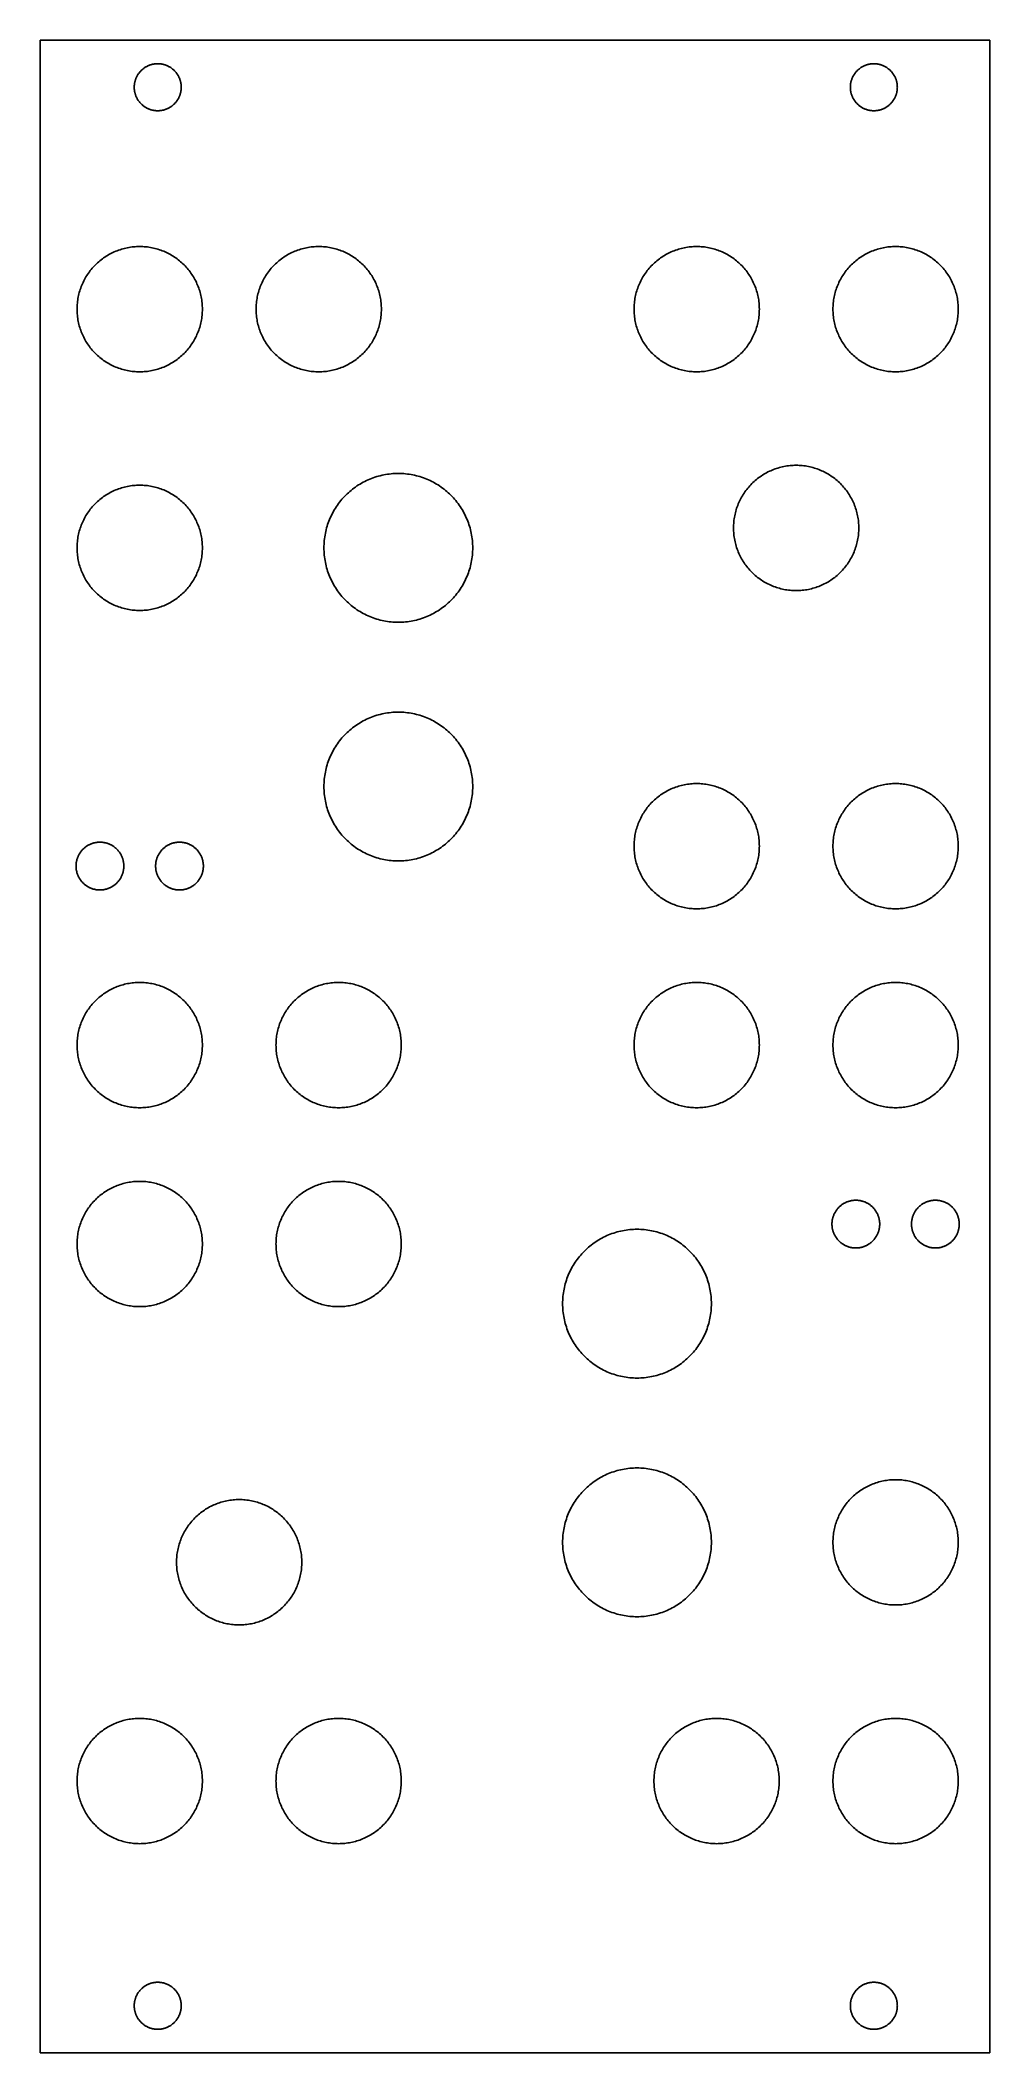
# Model space of a CAD drawing. Extents: x 4 to 65, y 0 to 129.
import ezdxf

# ---------------------------------------------------------------- set-up
doc = ezdxf.new("R2010")
doc.units = 0

msp = doc.modelspace()

# ---------------------------------------------------------------- linework, layer by layer
at = {"color": 34, "true_color": 0x008000}
for points in [[(4.2672, 0.3175, 0), (64.887094, 0.3175, 0), (64.887094, 128.817624, 0), (4.2672, 128.817624, 0), (4.2672, 0.3175, 0)], [(10.267188, 125.817376, 0), (10.267696, 125.856238, 0), (10.26922, 125.895354, 0), (10.27176, 125.934216, 0), (10.275316, 125.972824, 0), (10.279888, 126.011686, 0), (10.285476, 126.05004, 0), (10.291826, 126.088394, 0), (10.299446, 126.126748, 0), (10.308082, 126.164848, 0), (10.31748, 126.20244, 0), (10.327894, 126.240032, 0), (10.339324, 126.277116, 0), (10.35177, 126.3142, 0), (10.365232, 126.350776, 0), (10.379456, 126.386844, 0), (10.394696, 126.422658, 0), (10.410952, 126.458218, 0), (10.42797, 126.49327, 0), (10.446004, 126.527814, 0), (10.465054, 126.56185, 0), (10.484612, 126.595378, 0), (10.50544, 126.628398, 0), (10.526776, 126.66091, 0), (10.549128, 126.692914, 0), (10.572242, 126.724156, 0), (10.596118, 126.75489, 0), (10.62101, 126.784862, 0), (10.64641, 126.814326, 0), (10.672826, 126.843028, 0), (10.69975, 126.871222, 0), (10.727436, 126.898654, 0), (10.755884, 126.925324, 0), (10.78484, 126.950978, 0), (10.814812, 126.976124, 0), (10.845038, 127.000508, 0), (10.876026, 127.02413, 0), (10.907776, 127.046736, 0), (10.940034, 127.068834, 0), (10.9728, 127.089662, 0), (11.006074, 127.109982, 0), (11.039856, 127.129286, 0), (11.074146, 127.147828, 0), (11.108944, 127.165354, 0), (11.14425, 127.181864, 0), (11.17981, 127.197612, 0), (11.215878, 127.212344, 0), (11.2522, 127.226314, 0), (11.28903, 127.239268, 0), (11.326114, 127.251206, 0), (11.363452, 127.262128, 0), (11.401044, 127.272034, 0), (11.43889, 127.281178, 0), (11.47699, 127.289052, 0), (11.515344, 127.296164, 0), (11.553698, 127.30226, 0), (11.59256, 127.30734, 0), (11.631168, 127.311404, 0), (11.67003, 127.314452, 0), (11.708892, 127.316484, 0), (11.747754, 127.3175, 0), (11.78687, 127.3175, 0), (11.825732, 127.316484, 0), (11.864594, 127.314452, 0), (11.903456, 127.311404, 0), (11.942064, 127.30734, 0), (11.980926, 127.30226, 0), (12.01928, 127.296164, 0), (12.057634, 127.289052, 0), (12.095734, 127.281178, 0), (12.13358, 127.272034, 0), (12.171172, 127.262128, 0), (12.20851, 127.251206, 0), (12.245594, 127.239268, 0), (12.282424, 127.226314, 0), (12.318746, 127.212344, 0), (12.354814, 127.197612, 0), (12.390374, 127.181864, 0), (12.42568, 127.165354, 0), (12.460478, 127.147828, 0), (12.494768, 127.129286, 0), (12.52855, 127.109982, 0), (12.561824, 127.089662, 0), (12.59459, 127.068834, 0), (12.626848, 127.046736, 0), (12.658598, 127.02413, 0), (12.689586, 127.000508, 0), (12.719812, 126.976124, 0), (12.749784, 126.950978, 0), (12.77874, 126.925324, 0), (12.807188, 126.898654, 0), (12.834874, 126.871222, 0), (12.861798, 126.843028, 0), (12.888214, 126.814326, 0), (12.913614, 126.784862, 0), (12.938506, 126.75489, 0), (12.962382, 126.724156, 0), (12.985496, 126.692914, 0), (13.007848, 126.66091, 0), (13.029184, 126.628398, 0), (13.050012, 126.595378, 0), (13.06957, 126.56185, 0), (13.08862, 126.527814, 0), (13.106654, 126.49327, 0), (13.123672, 126.458218, 0), (13.139928, 126.422658, 0), (13.155168, 126.386844, 0), (13.169392, 126.350776, 0), (13.182854, 126.3142, 0), (13.1953, 126.277116, 0), (13.20673, 126.240032, 0), (13.217144, 126.20244, 0), (13.226542, 126.164848, 0), (13.235178, 126.126748, 0), (13.242798, 126.088394, 0), (13.249148, 126.05004, 0), (13.254736, 126.011686, 0), (13.259308, 125.972824, 0), (13.262864, 125.934216, 0), (13.265404, 125.895354, 0), (13.266928, 125.856238, 0), (13.267436, 125.817376, 0), (13.266928, 125.778514, 0), (13.265404, 125.739398, 0), (13.262864, 125.700536, 0), (13.259308, 125.661928, 0), (13.254736, 125.623066, 0), (13.249148, 125.584712, 0), (13.242798, 125.546358, 0), (13.235178, 125.508004, 0), (13.226542, 125.469904, 0), (13.217144, 125.432312, 0), (13.20673, 125.39472, 0), (13.1953, 125.357636, 0), (13.182854, 125.320552, 0), (13.169392, 125.283976, 0), (13.155168, 125.247908, 0), (13.139928, 125.212094, 0), (13.123672, 125.176534, 0), (13.106654, 125.141482, 0), (13.08862, 125.106938, 0), (13.06957, 125.072902, 0), (13.050012, 125.039374, 0), (13.029184, 125.006354, 0), (13.007848, 124.973842, 0), (12.985496, 124.941838, 0), (12.962382, 124.910596, 0), (12.938506, 124.879862, 0), (12.913614, 124.84989, 0), (12.888214, 124.820426, 0), (12.861798, 124.791724, 0), (12.834874, 124.76353, 0), (12.807188, 124.736098, 0), (12.77874, 124.709428, 0), (12.749784, 124.683774, 0), (12.719812, 124.658628, 0), (12.689586, 124.634244, 0), (12.658598, 124.610622, 0), (12.626848, 124.588016, 0), (12.59459, 124.565918, 0), (12.561824, 124.54509, 0), (12.52855, 124.52477, 0), (12.494768, 124.505466, 0), (12.460478, 124.486924, 0), (12.42568, 124.469398, 0), (12.390374, 124.452888, 0), (12.354814, 124.43714, 0), (12.318746, 124.422408, 0), (12.282424, 124.408438, 0), (12.245594, 124.395484, 0), (12.20851, 124.383546, 0), (12.171172, 124.372624, 0), (12.13358, 124.362718, 0), (12.095734, 124.353574, 0), (12.057634, 124.3457, 0), (12.01928, 124.338588, 0), (11.980926, 124.332492, 0), (11.942064, 124.327412, 0), (11.903456, 124.323348, 0), (11.864594, 124.3203, 0), (11.825732, 124.318268, 0), (11.78687, 124.317252, 0), (11.747754, 124.317252, 0), (11.708892, 124.318268, 0), (11.67003, 124.3203, 0), (11.631168, 124.323348, 0), (11.59256, 124.327412, 0), (11.553698, 124.332492, 0), (11.515344, 124.338588, 0), (11.47699, 124.3457, 0), (11.43889, 124.353574, 0), (11.401044, 124.362718, 0), (11.363452, 124.372624, 0), (11.326114, 124.383546, 0), (11.28903, 124.395484, 0), (11.2522, 124.408438, 0), (11.215878, 124.422408, 0), (11.17981, 124.43714, 0), (11.14425, 124.452888, 0), (11.108944, 124.469398, 0), (11.074146, 124.486924, 0), (11.039856, 124.505466, 0), (11.006074, 124.52477, 0), (10.9728, 124.54509, 0), (10.940034, 124.565918, 0), (10.907776, 124.588016, 0), (10.876026, 124.610622, 0), (10.845038, 124.634244, 0), (10.814812, 124.658628, 0), (10.78484, 124.683774, 0), (10.755884, 124.709428, 0), (10.727436, 124.736098, 0), (10.69975, 124.76353, 0), (10.672826, 124.791724, 0), (10.64641, 124.820426, 0), (10.62101, 124.84989, 0), (10.596118, 124.879862, 0), (10.572242, 124.910596, 0), (10.549128, 124.941838, 0), (10.526776, 124.973842, 0), (10.50544, 125.006354, 0), (10.484612, 125.039374, 0), (10.465054, 125.072902, 0), (10.446004, 125.106938, 0), (10.42797, 125.141482, 0), (10.410952, 125.176534, 0), (10.394696, 125.212094, 0), (10.379456, 125.247908, 0), (10.365232, 125.283976, 0), (10.35177, 125.320552, 0), (10.339324, 125.357636, 0), (10.327894, 125.39472, 0), (10.31748, 125.432312, 0), (10.308082, 125.469904, 0), (10.299446, 125.508004, 0), (10.291826, 125.546358, 0), (10.285476, 125.584712, 0), (10.279888, 125.623066, 0), (10.275316, 125.661928, 0), (10.27176, 125.700536, 0), (10.26922, 125.739398, 0), (10.267696, 125.778514, 0), (10.267188, 125.817376, 0)], [(55.987188, 125.817376, 0), (55.987696, 125.856238, 0), (55.98922, 125.895354, 0), (55.99176, 125.934216, 0), (55.995316, 125.972824, 0), (55.999888, 126.011686, 0), (56.005476, 126.05004, 0), (56.011826, 126.088394, 0), (56.019446, 126.126748, 0), (56.028082, 126.164848, 0), (56.03748, 126.20244, 0), (56.047894, 126.240032, 0), (56.059324, 126.277116, 0), (56.07177, 126.3142, 0), (56.085232, 126.350776, 0), (56.099456, 126.386844, 0), (56.114696, 126.422658, 0), (56.130952, 126.458218, 0), (56.14797, 126.49327, 0), (56.166004, 126.527814, 0), (56.185054, 126.56185, 0), (56.204612, 126.595378, 0), (56.22544, 126.628398, 0), (56.246776, 126.66091, 0), (56.269128, 126.692914, 0), (56.292242, 126.724156, 0), (56.316118, 126.75489, 0), (56.34101, 126.784862, 0), (56.36641, 126.814326, 0), (56.392826, 126.843028, 0), (56.41975, 126.871222, 0), (56.447436, 126.898654, 0), (56.475884, 126.925324, 0), (56.50484, 126.950978, 0), (56.534812, 126.976124, 0), (56.565038, 127.000508, 0), (56.596026, 127.02413, 0), (56.627776, 127.046736, 0), (56.660034, 127.068834, 0), (56.6928, 127.089662, 0), (56.726074, 127.109982, 0), (56.759856, 127.129286, 0), (56.794146, 127.147828, 0), (56.828944, 127.165354, 0), (56.86425, 127.181864, 0), (56.89981, 127.197612, 0), (56.935878, 127.212344, 0), (56.9722, 127.226314, 0), (57.00903, 127.239268, 0), (57.046114, 127.251206, 0), (57.083452, 127.262128, 0), (57.121044, 127.272034, 0), (57.15889, 127.281178, 0), (57.19699, 127.289052, 0), (57.235344, 127.296164, 0), (57.273698, 127.30226, 0), (57.31256, 127.30734, 0), (57.351168, 127.311404, 0), (57.39003, 127.314452, 0), (57.428892, 127.316484, 0), (57.467754, 127.3175, 0), (57.50687, 127.3175, 0), (57.545732, 127.316484, 0), (57.584594, 127.314452, 0), (57.623456, 127.311404, 0), (57.662064, 127.30734, 0), (57.700926, 127.30226, 0), (57.73928, 127.296164, 0), (57.777634, 127.289052, 0), (57.815734, 127.281178, 0), (57.85358, 127.272034, 0), (57.891172, 127.262128, 0), (57.92851, 127.251206, 0), (57.965594, 127.239268, 0), (58.002424, 127.226314, 0), (58.038746, 127.212344, 0), (58.074814, 127.197612, 0), (58.110374, 127.181864, 0), (58.14568, 127.165354, 0), (58.180478, 127.147828, 0), (58.214768, 127.129286, 0), (58.24855, 127.109982, 0), (58.281824, 127.089662, 0), (58.31459, 127.068834, 0), (58.346848, 127.046736, 0), (58.378598, 127.02413, 0), (58.409586, 127.000508, 0), (58.439812, 126.976124, 0), (58.469784, 126.950978, 0), (58.49874, 126.925324, 0), (58.527188, 126.898654, 0), (58.554874, 126.871222, 0), (58.581798, 126.843028, 0), (58.608214, 126.814326, 0), (58.633614, 126.784862, 0), (58.658506, 126.75489, 0), (58.682382, 126.724156, 0), (58.705496, 126.692914, 0), (58.727848, 126.66091, 0), (58.749184, 126.628398, 0), (58.770012, 126.595378, 0), (58.78957, 126.56185, 0), (58.80862, 126.527814, 0), (58.826654, 126.49327, 0), (58.843672, 126.458218, 0), (58.859928, 126.422658, 0), (58.875168, 126.386844, 0), (58.889392, 126.350776, 0), (58.902854, 126.3142, 0), (58.9153, 126.277116, 0), (58.92673, 126.240032, 0), (58.937144, 126.20244, 0), (58.946542, 126.164848, 0), (58.955178, 126.126748, 0), (58.962798, 126.088394, 0), (58.969148, 126.05004, 0), (58.974736, 126.011686, 0), (58.979308, 125.972824, 0), (58.982864, 125.934216, 0), (58.985404, 125.895354, 0), (58.986928, 125.856238, 0), (58.987436, 125.817376, 0), (58.986928, 125.778514, 0), (58.985404, 125.739398, 0), (58.982864, 125.700536, 0), (58.979308, 125.661928, 0), (58.974736, 125.623066, 0), (58.969148, 125.584712, 0), (58.962798, 125.546358, 0), (58.955178, 125.508004, 0), (58.946542, 125.469904, 0), (58.937144, 125.432312, 0), (58.92673, 125.39472, 0), (58.9153, 125.357636, 0), (58.902854, 125.320552, 0), (58.889392, 125.283976, 0), (58.875168, 125.247908, 0), (58.859928, 125.212094, 0), (58.843672, 125.176534, 0), (58.826654, 125.141482, 0), (58.80862, 125.106938, 0), (58.78957, 125.072902, 0), (58.770012, 125.039374, 0), (58.749184, 125.006354, 0), (58.727848, 124.973842, 0), (58.705496, 124.941838, 0), (58.682382, 124.910596, 0), (58.658506, 124.879862, 0), (58.633614, 124.84989, 0), (58.608214, 124.820426, 0), (58.581798, 124.791724, 0), (58.554874, 124.76353, 0), (58.527188, 124.736098, 0), (58.49874, 124.709428, 0), (58.469784, 124.683774, 0), (58.439812, 124.658628, 0), (58.409586, 124.634244, 0), (58.378598, 124.610622, 0), (58.346848, 124.588016, 0), (58.31459, 124.565918, 0), (58.281824, 124.54509, 0), (58.24855, 124.52477, 0), (58.214768, 124.505466, 0), (58.180478, 124.486924, 0), (58.14568, 124.469398, 0), (58.110374, 124.452888, 0), (58.074814, 124.43714, 0), (58.038746, 124.422408, 0), (58.002424, 124.408438, 0), (57.965594, 124.395484, 0), (57.92851, 124.383546, 0), (57.891172, 124.372624, 0), (57.85358, 124.362718, 0), (57.815734, 124.353574, 0), (57.777634, 124.3457, 0), (57.73928, 124.338588, 0), (57.700926, 124.332492, 0), (57.662064, 124.327412, 0), (57.623456, 124.323348, 0), (57.584594, 124.3203, 0), (57.545732, 124.318268, 0), (57.50687, 124.317252, 0), (57.467754, 124.317252, 0), (57.428892, 124.318268, 0), (57.39003, 124.3203, 0), (57.351168, 124.323348, 0), (57.31256, 124.327412, 0), (57.273698, 124.332492, 0), (57.235344, 124.338588, 0), (57.19699, 124.3457, 0), (57.15889, 124.353574, 0), (57.121044, 124.362718, 0), (57.083452, 124.372624, 0), (57.046114, 124.383546, 0), (57.00903, 124.395484, 0), (56.9722, 124.408438, 0), (56.935878, 124.422408, 0), (56.89981, 124.43714, 0), (56.86425, 124.452888, 0), (56.828944, 124.469398, 0), (56.794146, 124.486924, 0), (56.759856, 124.505466, 0), (56.726074, 124.52477, 0), (56.6928, 124.54509, 0), (56.660034, 124.565918, 0), (56.627776, 124.588016, 0), (56.596026, 124.610622, 0), (56.565038, 124.634244, 0), (56.534812, 124.658628, 0), (56.50484, 124.683774, 0), (56.475884, 124.709428, 0), (56.447436, 124.736098, 0), (56.41975, 124.76353, 0), (56.392826, 124.791724, 0), (56.36641, 124.820426, 0), (56.34101, 124.84989, 0), (56.316118, 124.879862, 0), (56.292242, 124.910596, 0), (56.269128, 124.941838, 0), (56.246776, 124.973842, 0), (56.22544, 125.006354, 0), (56.204612, 125.039374, 0), (56.185054, 125.072902, 0), (56.166004, 125.106938, 0), (56.14797, 125.141482, 0), (56.130952, 125.176534, 0), (56.114696, 125.212094, 0), (56.099456, 125.247908, 0), (56.085232, 125.283976, 0), (56.07177, 125.320552, 0), (56.059324, 125.357636, 0), (56.047894, 125.39472, 0), (56.03748, 125.432312, 0), (56.028082, 125.469904, 0), (56.019446, 125.508004, 0), (56.011826, 125.546358, 0), (56.005476, 125.584712, 0), (55.999888, 125.623066, 0), (55.995316, 125.661928, 0), (55.99176, 125.700536, 0), (55.98922, 125.739398, 0), (55.987696, 125.778514, 0), (55.987188, 125.817376, 0)], [(6.617208, 111.647478, 0), (6.618478, 111.745522, 0), (6.622034, 111.84382, 0), (6.62813, 111.94161, 0), (6.636512, 112.039654, 0), (6.64718, 112.13719, 0), (6.660388, 112.234472, 0), (6.676136, 112.331246, 0), (6.69417, 112.427766, 0), (6.71449, 112.523778, 0), (6.737096, 112.619282, 0), (6.761988, 112.714278, 0), (6.78942, 112.808512, 0), (6.819138, 112.902238, 0), (6.851142, 112.994948, 0), (6.885178, 113.08715, 0), (6.921754, 113.178082, 0), (6.960362, 113.268506, 0), (7.001256, 113.35766, 0), (7.044436, 113.445798, 0), (7.089648, 113.533174, 0), (7.136892, 113.619026, 0), (7.186168, 113.703862, 0), (7.23773, 113.787428, 0), (7.291324, 113.869724, 0), (7.34695, 113.95075, 0), (7.404354, 114.030252, 0), (7.46379, 114.108484, 0), (7.525258, 114.184938, 0), (7.58825, 114.260122, 0), (7.653528, 114.333782, 0), (7.72033, 114.405664, 0), (7.788656, 114.476022, 0), (7.859014, 114.544348, 0), (7.930896, 114.61115, 0), (8.004556, 114.676428, 0), (8.07974, 114.73942, 0), (8.156194, 114.800888, 0), (8.234426, 114.860324, 0), (8.313928, 114.917728, 0), (8.394954, 114.973354, 0), (8.47725, 115.026948, 0), (8.560816, 115.07851, 0), (8.645652, 115.127786, 0), (8.731504, 115.17503, 0), (8.81888, 115.220242, 0), (8.907018, 115.263422, 0), (8.996172, 115.304316, 0), (9.086596, 115.342924, 0), (9.177528, 115.3795, 0), (9.26973, 115.413536, 0), (9.36244, 115.44554, 0), (9.456166, 115.475258, 0), (9.5504, 115.50269, 0), (9.645396, 115.527582, 0), (9.7409, 115.550188, 0), (9.836912, 115.570508, 0), (9.933432, 115.588542, 0), (10.030206, 115.60429, 0), (10.127488, 115.617498, 0), (10.225024, 115.628166, 0), (10.323068, 115.636548, 0), (10.420858, 115.642644, 0), (10.519156, 115.6462, 0), (10.6172, 115.64747, 0), (10.715244, 115.6462, 0), (10.813542, 115.642644, 0), (10.911332, 115.636548, 0), (11.009376, 115.628166, 0), (11.106912, 115.617498, 0), (11.204194, 115.60429, 0), (11.300968, 115.588542, 0), (11.397488, 115.570508, 0), (11.4935, 115.550188, 0), (11.589004, 115.527582, 0), (11.684, 115.50269, 0), (11.778234, 115.475258, 0), (11.87196, 115.44554, 0), (11.96467, 115.413536, 0), (12.056872, 115.3795, 0), (12.147804, 115.342924, 0), (12.238228, 115.304316, 0), (12.327382, 115.263422, 0), (12.41552, 115.220242, 0), (12.502896, 115.17503, 0), (12.588748, 115.127786, 0), (12.673584, 115.07851, 0), (12.75715, 115.026948, 0), (12.839446, 114.973354, 0), (12.920472, 114.917728, 0), (12.999974, 114.860324, 0), (13.078206, 114.800888, 0), (13.15466, 114.73942, 0), (13.229844, 114.676428, 0), (13.303504, 114.61115, 0), (13.375386, 114.544348, 0), (13.445744, 114.476022, 0), (13.51407, 114.405664, 0), (13.580872, 114.333782, 0), (13.64615, 114.260122, 0), (13.709142, 114.184938, 0), (13.77061, 114.108484, 0), (13.830046, 114.030252, 0), (13.88745, 113.95075, 0), (13.943076, 113.869724, 0), (13.99667, 113.787428, 0), (14.048232, 113.703862, 0), (14.097508, 113.619026, 0), (14.144752, 113.533174, 0), (14.189964, 113.445798, 0), (14.233144, 113.35766, 0), (14.274038, 113.268506, 0), (14.312646, 113.178082, 0), (14.349222, 113.08715, 0), (14.383258, 112.994948, 0), (14.415262, 112.902238, 0), (14.44498, 112.808512, 0), (14.472412, 112.714278, 0), (14.497304, 112.619282, 0), (14.51991, 112.523778, 0), (14.54023, 112.427766, 0), (14.558264, 112.331246, 0), (14.574012, 112.234472, 0), (14.58722, 112.13719, 0), (14.597888, 112.039654, 0), (14.60627, 111.94161, 0), (14.612366, 111.84382, 0), (14.615922, 111.745522, 0), (14.617192, 111.647478, 0), (14.615922, 111.549434, 0), (14.612366, 111.451136, 0), (14.60627, 111.353346, 0), (14.597888, 111.255302, 0), (14.58722, 111.157766, 0), (14.574012, 111.060484, 0), (14.558264, 110.96371, 0), (14.54023, 110.86719, 0), (14.51991, 110.771178, 0), (14.497304, 110.675674, 0), (14.472412, 110.580678, 0), (14.44498, 110.486444, 0), (14.415262, 110.392718, 0), (14.383258, 110.300008, 0), (14.349222, 110.207806, 0), (14.312646, 110.116874, 0), (14.274038, 110.02645, 0), (14.233144, 109.937296, 0), (14.189964, 109.849158, 0), (14.144752, 109.761782, 0), (14.097508, 109.67593, 0), (14.048232, 109.591094, 0), (13.99667, 109.507528, 0), (13.943076, 109.425232, 0), (13.88745, 109.344206, 0), (13.830046, 109.264704, 0), (13.77061, 109.186472, 0), (13.709142, 109.110018, 0), (13.64615, 109.034834, 0), (13.580872, 108.961174, 0), (13.51407, 108.889292, 0), (13.445744, 108.818934, 0), (13.375386, 108.750608, 0), (13.303504, 108.683806, 0), (13.229844, 108.618528, 0), (13.15466, 108.555536, 0), (13.078206, 108.494068, 0), (12.999974, 108.434632, 0), (12.920472, 108.377228, 0), (12.839446, 108.321602, 0), (12.75715, 108.268008, 0), (12.673584, 108.216446, 0), (12.588748, 108.16717, 0), (12.502896, 108.119926, 0), (12.41552, 108.074714, 0), (12.327382, 108.031534, 0), (12.238228, 107.99064, 0), (12.147804, 107.952032, 0), (12.056872, 107.915456, 0), (11.96467, 107.88142, 0), (11.87196, 107.849416, 0), (11.778234, 107.819698, 0), (11.684, 107.792266, 0), (11.589004, 107.767374, 0), (11.4935, 107.744768, 0), (11.397488, 107.724448, 0), (11.300968, 107.706414, 0), (11.204194, 107.690666, 0), (11.106912, 107.677458, 0), (11.009376, 107.66679, 0), (10.911332, 107.658408, 0), (10.813542, 107.652312, 0), (10.715244, 107.648756, 0), (10.6172, 107.647486, 0), (10.519156, 107.648756, 0), (10.420858, 107.652312, 0), (10.323068, 107.658408, 0), (10.225024, 107.66679, 0), (10.127488, 107.677458, 0), (10.030206, 107.690666, 0), (9.933432, 107.706414, 0), (9.836912, 107.724448, 0), (9.7409, 107.744768, 0), (9.645396, 107.767374, 0), (9.5504, 107.792266, 0), (9.456166, 107.819698, 0), (9.36244, 107.849416, 0), (9.26973, 107.88142, 0), (9.177528, 107.915456, 0), (9.086596, 107.952032, 0), (8.996172, 107.99064, 0), (8.907018, 108.031534, 0), (8.81888, 108.074714, 0), (8.731504, 108.119926, 0), (8.645652, 108.16717, 0), (8.560816, 108.216446, 0), (8.47725, 108.268008, 0), (8.394954, 108.321602, 0), (8.313928, 108.377228, 0), (8.234426, 108.434632, 0), (8.156194, 108.494068, 0), (8.07974, 108.555536, 0), (8.004556, 108.618528, 0), (7.930896, 108.683806, 0), (7.859014, 108.750608, 0), (7.788656, 108.818934, 0), (7.72033, 108.889292, 0), (7.653528, 108.961174, 0), (7.58825, 109.034834, 0), (7.525258, 109.110018, 0), (7.46379, 109.186472, 0), (7.404354, 109.264704, 0), (7.34695, 109.344206, 0), (7.291324, 109.425232, 0), (7.23773, 109.507528, 0), (7.186168, 109.591094, 0), (7.136892, 109.67593, 0), (7.089648, 109.761782, 0), (7.044436, 109.849158, 0), (7.001256, 109.937296, 0), (6.960362, 110.02645, 0), (6.921754, 110.116874, 0), (6.885178, 110.207806, 0), (6.851142, 110.300008, 0), (6.819138, 110.392718, 0), (6.78942, 110.486444, 0), (6.761988, 110.580678, 0), (6.737096, 110.675674, 0), (6.71449, 110.771178, 0), (6.69417, 110.86719, 0), (6.676136, 110.96371, 0), (6.660388, 111.060484, 0), (6.64718, 111.157766, 0), (6.636512, 111.255302, 0), (6.62813, 111.353346, 0), (6.622034, 111.451136, 0), (6.618478, 111.549434, 0), (6.617208, 111.647478, 0)], [(18.047208, 111.647478, 0), (18.048478, 111.745522, 0), (18.052034, 111.84382, 0), (18.05813, 111.94161, 0), (18.066512, 112.039654, 0), (18.07718, 112.13719, 0), (18.090388, 112.234472, 0), (18.106136, 112.331246, 0), (18.12417, 112.427766, 0), (18.14449, 112.523778, 0), (18.167096, 112.619282, 0), (18.191988, 112.714278, 0), (18.21942, 112.808512, 0), (18.249138, 112.902238, 0), (18.281142, 112.994948, 0), (18.315178, 113.08715, 0), (18.351754, 113.178082, 0), (18.390362, 113.268506, 0), (18.431256, 113.35766, 0), (18.474436, 113.445798, 0), (18.519648, 113.533174, 0), (18.566892, 113.619026, 0), (18.616168, 113.703862, 0), (18.66773, 113.787428, 0), (18.721324, 113.869724, 0), (18.77695, 113.95075, 0), (18.834354, 114.030252, 0), (18.89379, 114.108484, 0), (18.955258, 114.184938, 0), (19.01825, 114.260122, 0), (19.083528, 114.333782, 0), (19.15033, 114.405664, 0), (19.218656, 114.476022, 0), (19.289014, 114.544348, 0), (19.360896, 114.61115, 0), (19.434556, 114.676428, 0), (19.50974, 114.73942, 0), (19.586194, 114.800888, 0), (19.664426, 114.860324, 0), (19.743928, 114.917728, 0), (19.824954, 114.973354, 0), (19.90725, 115.026948, 0), (19.990816, 115.07851, 0), (20.075652, 115.127786, 0), (20.161504, 115.17503, 0), (20.24888, 115.220242, 0), (20.337018, 115.263422, 0), (20.426172, 115.304316, 0), (20.516596, 115.342924, 0), (20.607528, 115.3795, 0), (20.69973, 115.413536, 0), (20.79244, 115.44554, 0), (20.886166, 115.475258, 0), (20.9804, 115.50269, 0), (21.075396, 115.527582, 0), (21.1709, 115.550188, 0), (21.266912, 115.570508, 0), (21.363432, 115.588542, 0), (21.460206, 115.60429, 0), (21.557488, 115.617498, 0), (21.655024, 115.628166, 0), (21.753068, 115.636548, 0), (21.850858, 115.642644, 0), (21.949156, 115.6462, 0), (22.0472, 115.64747, 0), (22.145244, 115.6462, 0), (22.243542, 115.642644, 0), (22.341332, 115.636548, 0), (22.439376, 115.628166, 0), (22.536912, 115.617498, 0), (22.634194, 115.60429, 0), (22.730968, 115.588542, 0), (22.827488, 115.570508, 0), (22.9235, 115.550188, 0), (23.019004, 115.527582, 0), (23.114, 115.50269, 0), (23.208234, 115.475258, 0), (23.30196, 115.44554, 0), (23.39467, 115.413536, 0), (23.486872, 115.3795, 0), (23.577804, 115.342924, 0), (23.668228, 115.304316, 0), (23.757382, 115.263422, 0), (23.84552, 115.220242, 0), (23.932896, 115.17503, 0), (24.018748, 115.127786, 0), (24.103584, 115.07851, 0), (24.18715, 115.026948, 0), (24.269446, 114.973354, 0), (24.350472, 114.917728, 0), (24.429974, 114.860324, 0), (24.508206, 114.800888, 0), (24.58466, 114.73942, 0), (24.659844, 114.676428, 0), (24.733504, 114.61115, 0), (24.805386, 114.544348, 0), (24.875744, 114.476022, 0), (24.94407, 114.405664, 0), (25.010872, 114.333782, 0), (25.07615, 114.260122, 0), (25.139142, 114.184938, 0), (25.20061, 114.108484, 0), (25.260046, 114.030252, 0), (25.31745, 113.95075, 0), (25.373076, 113.869724, 0), (25.42667, 113.787428, 0), (25.478232, 113.703862, 0), (25.527508, 113.619026, 0), (25.574752, 113.533174, 0), (25.619964, 113.445798, 0), (25.663144, 113.35766, 0), (25.704038, 113.268506, 0), (25.742646, 113.178082, 0), (25.779222, 113.08715, 0), (25.813258, 112.994948, 0), (25.845262, 112.902238, 0), (25.87498, 112.808512, 0), (25.902412, 112.714278, 0), (25.927304, 112.619282, 0), (25.94991, 112.523778, 0), (25.97023, 112.427766, 0), (25.988264, 112.331246, 0), (26.004012, 112.234472, 0), (26.01722, 112.13719, 0), (26.027888, 112.039654, 0), (26.03627, 111.94161, 0), (26.042366, 111.84382, 0), (26.045922, 111.745522, 0), (26.047192, 111.647478, 0), (26.045922, 111.549434, 0), (26.042366, 111.451136, 0), (26.03627, 111.353346, 0), (26.027888, 111.255302, 0), (26.01722, 111.157766, 0), (26.004012, 111.060484, 0), (25.988264, 110.96371, 0), (25.97023, 110.86719, 0), (25.94991, 110.771178, 0), (25.927304, 110.675674, 0), (25.902412, 110.580678, 0), (25.87498, 110.486444, 0), (25.845262, 110.392718, 0), (25.813258, 110.300008, 0), (25.779222, 110.207806, 0), (25.742646, 110.116874, 0), (25.704038, 110.02645, 0), (25.663144, 109.937296, 0), (25.619964, 109.849158, 0), (25.574752, 109.761782, 0), (25.527508, 109.67593, 0), (25.478232, 109.591094, 0), (25.42667, 109.507528, 0), (25.373076, 109.425232, 0), (25.31745, 109.344206, 0), (25.260046, 109.264704, 0), (25.20061, 109.186472, 0), (25.139142, 109.110018, 0), (25.07615, 109.034834, 0), (25.010872, 108.961174, 0), (24.94407, 108.889292, 0), (24.875744, 108.818934, 0), (24.805386, 108.750608, 0), (24.733504, 108.683806, 0), (24.659844, 108.618528, 0), (24.58466, 108.555536, 0), (24.508206, 108.494068, 0), (24.429974, 108.434632, 0), (24.350472, 108.377228, 0), (24.269446, 108.321602, 0), (24.18715, 108.268008, 0), (24.103584, 108.216446, 0), (24.018748, 108.16717, 0), (23.932896, 108.119926, 0), (23.84552, 108.074714, 0), (23.757382, 108.031534, 0), (23.668228, 107.99064, 0), (23.577804, 107.952032, 0), (23.486872, 107.915456, 0), (23.39467, 107.88142, 0), (23.30196, 107.849416, 0), (23.208234, 107.819698, 0), (23.114, 107.792266, 0), (23.019004, 107.767374, 0), (22.9235, 107.744768, 0), (22.827488, 107.724448, 0), (22.730968, 107.706414, 0), (22.634194, 107.690666, 0), (22.536912, 107.677458, 0), (22.439376, 107.66679, 0), (22.341332, 107.658408, 0), (22.243542, 107.652312, 0), (22.145244, 107.648756, 0), (22.0472, 107.647486, 0), (21.949156, 107.648756, 0), (21.850858, 107.652312, 0), (21.753068, 107.658408, 0), (21.655024, 107.66679, 0), (21.557488, 107.677458, 0), (21.460206, 107.690666, 0), (21.363432, 107.706414, 0), (21.266912, 107.724448, 0), (21.1709, 107.744768, 0), (21.075396, 107.767374, 0), (20.9804, 107.792266, 0), (20.886166, 107.819698, 0), (20.79244, 107.849416, 0), (20.69973, 107.88142, 0), (20.607528, 107.915456, 0), (20.516596, 107.952032, 0), (20.426172, 107.99064, 0), (20.337018, 108.031534, 0), (20.24888, 108.074714, 0), (20.161504, 108.119926, 0), (20.075652, 108.16717, 0), (19.990816, 108.216446, 0), (19.90725, 108.268008, 0), (19.824954, 108.321602, 0), (19.743928, 108.377228, 0), (19.664426, 108.434632, 0), (19.586194, 108.494068, 0), (19.50974, 108.555536, 0), (19.434556, 108.618528, 0), (19.360896, 108.683806, 0), (19.289014, 108.750608, 0), (19.218656, 108.818934, 0), (19.15033, 108.889292, 0), (19.083528, 108.961174, 0), (19.01825, 109.034834, 0), (18.955258, 109.110018, 0), (18.89379, 109.186472, 0), (18.834354, 109.264704, 0), (18.77695, 109.344206, 0), (18.721324, 109.425232, 0), (18.66773, 109.507528, 0), (18.616168, 109.591094, 0), (18.566892, 109.67593, 0), (18.519648, 109.761782, 0), (18.474436, 109.849158, 0), (18.431256, 109.937296, 0), (18.390362, 110.02645, 0), (18.351754, 110.116874, 0), (18.315178, 110.207806, 0), (18.281142, 110.300008, 0), (18.249138, 110.392718, 0), (18.21942, 110.486444, 0), (18.191988, 110.580678, 0), (18.167096, 110.675674, 0), (18.14449, 110.771178, 0), (18.12417, 110.86719, 0), (18.106136, 110.96371, 0), (18.090388, 111.060484, 0), (18.07718, 111.157766, 0), (18.066512, 111.255302, 0), (18.05813, 111.353346, 0), (18.052034, 111.451136, 0), (18.048478, 111.549434, 0), (18.047208, 111.647478, 0)], [(42.177208, 111.647478, 0), (42.178478, 111.745522, 0), (42.182034, 111.84382, 0), (42.18813, 111.94161, 0), (42.196512, 112.039654, 0), (42.20718, 112.13719, 0), (42.220388, 112.234472, 0), (42.236136, 112.331246, 0), (42.25417, 112.427766, 0), (42.27449, 112.523778, 0), (42.297096, 112.619282, 0), (42.321988, 112.714278, 0), (42.34942, 112.808512, 0), (42.379138, 112.902238, 0), (42.411142, 112.994948, 0), (42.445178, 113.08715, 0), (42.481754, 113.178082, 0), (42.520362, 113.268506, 0), (42.561256, 113.35766, 0), (42.604436, 113.445798, 0), (42.649648, 113.533174, 0), (42.696892, 113.619026, 0), (42.746168, 113.703862, 0), (42.79773, 113.787428, 0), (42.851324, 113.869724, 0), (42.90695, 113.95075, 0), (42.964354, 114.030252, 0), (43.02379, 114.108484, 0), (43.085258, 114.184938, 0), (43.14825, 114.260122, 0), (43.213528, 114.333782, 0), (43.28033, 114.405664, 0), (43.348656, 114.476022, 0), (43.419014, 114.544348, 0), (43.490896, 114.61115, 0), (43.564556, 114.676428, 0), (43.63974, 114.73942, 0), (43.716194, 114.800888, 0), (43.794426, 114.860324, 0), (43.873928, 114.917728, 0), (43.954954, 114.973354, 0), (44.03725, 115.026948, 0), (44.120816, 115.07851, 0), (44.205652, 115.127786, 0), (44.291504, 115.17503, 0), (44.37888, 115.220242, 0), (44.467018, 115.263422, 0), (44.556172, 115.304316, 0), (44.646596, 115.342924, 0), (44.737528, 115.3795, 0), (44.82973, 115.413536, 0), (44.92244, 115.44554, 0), (45.016166, 115.475258, 0), (45.1104, 115.50269, 0), (45.205396, 115.527582, 0), (45.3009, 115.550188, 0), (45.396912, 115.570508, 0), (45.493432, 115.588542, 0), (45.590206, 115.60429, 0), (45.687488, 115.617498, 0), (45.785024, 115.628166, 0), (45.883068, 115.636548, 0), (45.980858, 115.642644, 0), (46.079156, 115.6462, 0), (46.1772, 115.64747, 0), (46.275244, 115.6462, 0), (46.373542, 115.642644, 0), (46.471332, 115.636548, 0), (46.569376, 115.628166, 0), (46.666912, 115.617498, 0), (46.764194, 115.60429, 0), (46.860968, 115.588542, 0), (46.957488, 115.570508, 0), (47.0535, 115.550188, 0), (47.149004, 115.527582, 0), (47.244, 115.50269, 0), (47.338234, 115.475258, 0), (47.43196, 115.44554, 0), (47.52467, 115.413536, 0), (47.616872, 115.3795, 0), (47.707804, 115.342924, 0), (47.798228, 115.304316, 0), (47.887382, 115.263422, 0), (47.97552, 115.220242, 0), (48.062896, 115.17503, 0), (48.148748, 115.127786, 0), (48.233584, 115.07851, 0), (48.31715, 115.026948, 0), (48.399446, 114.973354, 0), (48.480472, 114.917728, 0), (48.559974, 114.860324, 0), (48.638206, 114.800888, 0), (48.71466, 114.73942, 0), (48.789844, 114.676428, 0), (48.863504, 114.61115, 0), (48.935386, 114.544348, 0), (49.005744, 114.476022, 0), (49.07407, 114.405664, 0), (49.140872, 114.333782, 0), (49.20615, 114.260122, 0), (49.269142, 114.184938, 0), (49.33061, 114.108484, 0), (49.390046, 114.030252, 0), (49.44745, 113.95075, 0), (49.503076, 113.869724, 0), (49.55667, 113.787428, 0), (49.608232, 113.703862, 0), (49.657508, 113.619026, 0), (49.704752, 113.533174, 0), (49.749964, 113.445798, 0), (49.793144, 113.35766, 0), (49.834038, 113.268506, 0), (49.872646, 113.178082, 0), (49.909222, 113.08715, 0), (49.943258, 112.994948, 0), (49.975262, 112.902238, 0), (50.00498, 112.808512, 0), (50.032412, 112.714278, 0), (50.057304, 112.619282, 0), (50.07991, 112.523778, 0), (50.10023, 112.427766, 0), (50.118264, 112.331246, 0), (50.134012, 112.234472, 0), (50.14722, 112.13719, 0), (50.157888, 112.039654, 0), (50.16627, 111.94161, 0), (50.172366, 111.84382, 0), (50.175922, 111.745522, 0), (50.177192, 111.647478, 0), (50.175922, 111.549434, 0), (50.172366, 111.451136, 0), (50.16627, 111.353346, 0), (50.157888, 111.255302, 0), (50.14722, 111.157766, 0), (50.134012, 111.060484, 0), (50.118264, 110.96371, 0), (50.10023, 110.86719, 0), (50.07991, 110.771178, 0), (50.057304, 110.675674, 0), (50.032412, 110.580678, 0), (50.00498, 110.486444, 0), (49.975262, 110.392718, 0), (49.943258, 110.300008, 0), (49.909222, 110.207806, 0), (49.872646, 110.116874, 0), (49.834038, 110.02645, 0), (49.793144, 109.937296, 0), (49.749964, 109.849158, 0), (49.704752, 109.761782, 0), (49.657508, 109.67593, 0), (49.608232, 109.591094, 0), (49.55667, 109.507528, 0), (49.503076, 109.425232, 0), (49.44745, 109.344206, 0), (49.390046, 109.264704, 0), (49.33061, 109.186472, 0), (49.269142, 109.110018, 0), (49.20615, 109.034834, 0), (49.140872, 108.961174, 0), (49.07407, 108.889292, 0), (49.005744, 108.818934, 0), (48.935386, 108.750608, 0), (48.863504, 108.683806, 0), (48.789844, 108.618528, 0), (48.71466, 108.555536, 0), (48.638206, 108.494068, 0), (48.559974, 108.434632, 0), (48.480472, 108.377228, 0), (48.399446, 108.321602, 0), (48.31715, 108.268008, 0), (48.233584, 108.216446, 0), (48.148748, 108.16717, 0), (48.062896, 108.119926, 0), (47.97552, 108.074714, 0), (47.887382, 108.031534, 0), (47.798228, 107.99064, 0), (47.707804, 107.952032, 0), (47.616872, 107.915456, 0), (47.52467, 107.88142, 0), (47.43196, 107.849416, 0), (47.338234, 107.819698, 0), (47.244, 107.792266, 0), (47.149004, 107.767374, 0), (47.0535, 107.744768, 0), (46.957488, 107.724448, 0), (46.860968, 107.706414, 0), (46.764194, 107.690666, 0), (46.666912, 107.677458, 0), (46.569376, 107.66679, 0), (46.471332, 107.658408, 0), (46.373542, 107.652312, 0), (46.275244, 107.648756, 0), (46.1772, 107.647486, 0), (46.079156, 107.648756, 0), (45.980858, 107.652312, 0), (45.883068, 107.658408, 0), (45.785024, 107.66679, 0), (45.687488, 107.677458, 0), (45.590206, 107.690666, 0), (45.493432, 107.706414, 0), (45.396912, 107.724448, 0), (45.3009, 107.744768, 0), (45.205396, 107.767374, 0), (45.1104, 107.792266, 0), (45.016166, 107.819698, 0), (44.92244, 107.849416, 0), (44.82973, 107.88142, 0), (44.737528, 107.915456, 0), (44.646596, 107.952032, 0), (44.556172, 107.99064, 0), (44.467018, 108.031534, 0), (44.37888, 108.074714, 0), (44.291504, 108.119926, 0), (44.205652, 108.16717, 0), (44.120816, 108.216446, 0), (44.03725, 108.268008, 0), (43.954954, 108.321602, 0), (43.873928, 108.377228, 0), (43.794426, 108.434632, 0), (43.716194, 108.494068, 0), (43.63974, 108.555536, 0), (43.564556, 108.618528, 0), (43.490896, 108.683806, 0), (43.419014, 108.750608, 0), (43.348656, 108.818934, 0), (43.28033, 108.889292, 0), (43.213528, 108.961174, 0), (43.14825, 109.034834, 0), (43.085258, 109.110018, 0), (43.02379, 109.186472, 0), (42.964354, 109.264704, 0), (42.90695, 109.344206, 0), (42.851324, 109.425232, 0), (42.79773, 109.507528, 0), (42.746168, 109.591094, 0), (42.696892, 109.67593, 0), (42.649648, 109.761782, 0), (42.604436, 109.849158, 0), (42.561256, 109.937296, 0), (42.520362, 110.02645, 0), (42.481754, 110.116874, 0), (42.445178, 110.207806, 0), (42.411142, 110.300008, 0), (42.379138, 110.392718, 0), (42.34942, 110.486444, 0), (42.321988, 110.580678, 0), (42.297096, 110.675674, 0), (42.27449, 110.771178, 0), (42.25417, 110.86719, 0), (42.236136, 110.96371, 0), (42.220388, 111.060484, 0), (42.20718, 111.157766, 0), (42.196512, 111.255302, 0), (42.18813, 111.353346, 0), (42.182034, 111.451136, 0), (42.178478, 111.549434, 0), (42.177208, 111.647478, 0)], [(54.877208, 111.647478, 0), (54.878478, 111.745522, 0), (54.882034, 111.84382, 0), (54.88813, 111.94161, 0), (54.896512, 112.039654, 0), (54.90718, 112.13719, 0), (54.920388, 112.234472, 0), (54.936136, 112.331246, 0), (54.95417, 112.427766, 0), (54.97449, 112.523778, 0), (54.997096, 112.619282, 0), (55.021988, 112.714278, 0), (55.04942, 112.808512, 0), (55.079138, 112.902238, 0), (55.111142, 112.994948, 0), (55.145178, 113.08715, 0), (55.181754, 113.178082, 0), (55.220362, 113.268506, 0), (55.261256, 113.35766, 0), (55.304436, 113.445798, 0), (55.349648, 113.533174, 0), (55.396892, 113.619026, 0), (55.446168, 113.703862, 0), (55.49773, 113.787428, 0), (55.551324, 113.869724, 0), (55.60695, 113.95075, 0), (55.664354, 114.030252, 0), (55.72379, 114.108484, 0), (55.785258, 114.184938, 0), (55.84825, 114.260122, 0), (55.913528, 114.333782, 0), (55.98033, 114.405664, 0), (56.048656, 114.476022, 0), (56.119014, 114.544348, 0), (56.190896, 114.61115, 0), (56.264556, 114.676428, 0), (56.33974, 114.73942, 0), (56.416194, 114.800888, 0), (56.494426, 114.860324, 0), (56.573928, 114.917728, 0), (56.654954, 114.973354, 0), (56.73725, 115.026948, 0), (56.820816, 115.07851, 0), (56.905652, 115.127786, 0), (56.991504, 115.17503, 0), (57.07888, 115.220242, 0), (57.167018, 115.263422, 0), (57.256172, 115.304316, 0), (57.346596, 115.342924, 0), (57.437528, 115.3795, 0), (57.52973, 115.413536, 0), (57.62244, 115.44554, 0), (57.716166, 115.475258, 0), (57.8104, 115.50269, 0), (57.905396, 115.527582, 0), (58.0009, 115.550188, 0), (58.096912, 115.570508, 0), (58.193432, 115.588542, 0), (58.290206, 115.60429, 0), (58.387488, 115.617498, 0), (58.485024, 115.628166, 0), (58.583068, 115.636548, 0), (58.680858, 115.642644, 0), (58.779156, 115.6462, 0), (58.8772, 115.64747, 0), (58.975244, 115.6462, 0), (59.073542, 115.642644, 0), (59.171332, 115.636548, 0), (59.269376, 115.628166, 0), (59.366912, 115.617498, 0), (59.464194, 115.60429, 0), (59.560968, 115.588542, 0), (59.657488, 115.570508, 0), (59.7535, 115.550188, 0), (59.849004, 115.527582, 0), (59.944, 115.50269, 0), (60.038234, 115.475258, 0), (60.13196, 115.44554, 0), (60.22467, 115.413536, 0), (60.316872, 115.3795, 0), (60.407804, 115.342924, 0), (60.498228, 115.304316, 0), (60.587382, 115.263422, 0), (60.67552, 115.220242, 0), (60.762896, 115.17503, 0), (60.848748, 115.127786, 0), (60.933584, 115.07851, 0), (61.01715, 115.026948, 0), (61.099446, 114.973354, 0), (61.180472, 114.917728, 0), (61.259974, 114.860324, 0), (61.338206, 114.800888, 0), (61.41466, 114.73942, 0), (61.489844, 114.676428, 0), (61.563504, 114.61115, 0), (61.635386, 114.544348, 0), (61.705744, 114.476022, 0), (61.77407, 114.405664, 0), (61.840872, 114.333782, 0), (61.90615, 114.260122, 0), (61.969142, 114.184938, 0), (62.03061, 114.108484, 0), (62.090046, 114.030252, 0), (62.14745, 113.95075, 0), (62.203076, 113.869724, 0), (62.25667, 113.787428, 0), (62.308232, 113.703862, 0), (62.357508, 113.619026, 0), (62.404752, 113.533174, 0), (62.449964, 113.445798, 0), (62.493144, 113.35766, 0), (62.534038, 113.268506, 0), (62.572646, 113.178082, 0), (62.609222, 113.08715, 0), (62.643258, 112.994948, 0), (62.675262, 112.902238, 0), (62.70498, 112.808512, 0), (62.732412, 112.714278, 0), (62.757304, 112.619282, 0), (62.77991, 112.523778, 0), (62.80023, 112.427766, 0), (62.818264, 112.331246, 0), (62.834012, 112.234472, 0), (62.84722, 112.13719, 0), (62.857888, 112.039654, 0), (62.86627, 111.94161, 0), (62.872366, 111.84382, 0), (62.875922, 111.745522, 0), (62.877192, 111.647478, 0), (62.875922, 111.549434, 0), (62.872366, 111.451136, 0), (62.86627, 111.353346, 0), (62.857888, 111.255302, 0), (62.84722, 111.157766, 0), (62.834012, 111.060484, 0), (62.818264, 110.96371, 0), (62.80023, 110.86719, 0), (62.77991, 110.771178, 0), (62.757304, 110.675674, 0), (62.732412, 110.580678, 0), (62.70498, 110.486444, 0), (62.675262, 110.392718, 0), (62.643258, 110.300008, 0), (62.609222, 110.207806, 0), (62.572646, 110.116874, 0), (62.534038, 110.02645, 0), (62.493144, 109.937296, 0), (62.449964, 109.849158, 0), (62.404752, 109.761782, 0), (62.357508, 109.67593, 0), (62.308232, 109.591094, 0), (62.25667, 109.507528, 0), (62.203076, 109.425232, 0), (62.14745, 109.344206, 0), (62.090046, 109.264704, 0), (62.03061, 109.186472, 0), (61.969142, 109.110018, 0), (61.90615, 109.034834, 0), (61.840872, 108.961174, 0), (61.77407, 108.889292, 0), (61.705744, 108.818934, 0), (61.635386, 108.750608, 0), (61.563504, 108.683806, 0), (61.489844, 108.618528, 0), (61.41466, 108.555536, 0), (61.338206, 108.494068, 0), (61.259974, 108.434632, 0), (61.180472, 108.377228, 0), (61.099446, 108.321602, 0), (61.01715, 108.268008, 0), (60.933584, 108.216446, 0), (60.848748, 108.16717, 0), (60.762896, 108.119926, 0), (60.67552, 108.074714, 0), (60.587382, 108.031534, 0), (60.498228, 107.99064, 0), (60.407804, 107.952032, 0), (60.316872, 107.915456, 0), (60.22467, 107.88142, 0), (60.13196, 107.849416, 0), (60.038234, 107.819698, 0), (59.944, 107.792266, 0), (59.849004, 107.767374, 0), (59.7535, 107.744768, 0), (59.657488, 107.724448, 0), (59.560968, 107.706414, 0), (59.464194, 107.690666, 0), (59.366912, 107.677458, 0), (59.269376, 107.66679, 0), (59.171332, 107.658408, 0), (59.073542, 107.652312, 0), (58.975244, 107.648756, 0), (58.8772, 107.647486, 0), (58.779156, 107.648756, 0), (58.680858, 107.652312, 0), (58.583068, 107.658408, 0), (58.485024, 107.66679, 0), (58.387488, 107.677458, 0), (58.290206, 107.690666, 0), (58.193432, 107.706414, 0), (58.096912, 107.724448, 0), (58.0009, 107.744768, 0), (57.905396, 107.767374, 0), (57.8104, 107.792266, 0), (57.716166, 107.819698, 0), (57.62244, 107.849416, 0), (57.52973, 107.88142, 0), (57.437528, 107.915456, 0), (57.346596, 107.952032, 0), (57.256172, 107.99064, 0), (57.167018, 108.031534, 0), (57.07888, 108.074714, 0), (56.991504, 108.119926, 0), (56.905652, 108.16717, 0), (56.820816, 108.216446, 0), (56.73725, 108.268008, 0), (56.654954, 108.321602, 0), (56.573928, 108.377228, 0), (56.494426, 108.434632, 0), (56.416194, 108.494068, 0), (56.33974, 108.555536, 0), (56.264556, 108.618528, 0), (56.190896, 108.683806, 0), (56.119014, 108.750608, 0), (56.048656, 108.818934, 0), (55.98033, 108.889292, 0), (55.913528, 108.961174, 0), (55.84825, 109.034834, 0), (55.785258, 109.110018, 0), (55.72379, 109.186472, 0), (55.664354, 109.264704, 0), (55.60695, 109.344206, 0), (55.551324, 109.425232, 0), (55.49773, 109.507528, 0), (55.446168, 109.591094, 0), (55.396892, 109.67593, 0), (55.349648, 109.761782, 0), (55.304436, 109.849158, 0), (55.261256, 109.937296, 0), (55.220362, 110.02645, 0), (55.181754, 110.116874, 0), (55.145178, 110.207806, 0), (55.111142, 110.300008, 0), (55.079138, 110.392718, 0), (55.04942, 110.486444, 0), (55.021988, 110.580678, 0), (54.997096, 110.675674, 0), (54.97449, 110.771178, 0), (54.95417, 110.86719, 0), (54.936136, 110.96371, 0), (54.920388, 111.060484, 0), (54.90718, 111.157766, 0), (54.896512, 111.255302, 0), (54.88813, 111.353346, 0), (54.882034, 111.451136, 0), (54.878478, 111.549434, 0), (54.877208, 111.647478, 0)], [(48.527208, 97.677478, 0), (48.528478, 97.775522, 0), (48.532034, 97.87382, 0), (48.53813, 97.97161, 0), (48.546512, 98.069654, 0), (48.55718, 98.16719, 0), (48.570388, 98.264472, 0), (48.586136, 98.361246, 0), (48.60417, 98.457766, 0), (48.62449, 98.553778, 0), (48.647096, 98.649282, 0), (48.671988, 98.744278, 0), (48.69942, 98.838512, 0), (48.729138, 98.932238, 0), (48.761142, 99.024948, 0), (48.795178, 99.11715, 0), (48.831754, 99.208082, 0), (48.870362, 99.298506, 0), (48.911256, 99.38766, 0), (48.954436, 99.475798, 0), (48.999648, 99.563174, 0), (49.046892, 99.649026, 0), (49.096168, 99.733862, 0), (49.14773, 99.817428, 0), (49.201324, 99.899724, 0), (49.25695, 99.98075, 0), (49.314354, 100.060252, 0), (49.37379, 100.138484, 0), (49.435258, 100.214938, 0), (49.49825, 100.290122, 0), (49.563528, 100.363782, 0), (49.63033, 100.435664, 0), (49.698656, 100.506022, 0), (49.769014, 100.574348, 0), (49.840896, 100.64115, 0), (49.914556, 100.706428, 0), (49.98974, 100.76942, 0), (50.066194, 100.830888, 0), (50.144426, 100.890324, 0), (50.223928, 100.947728, 0), (50.304954, 101.003354, 0), (50.38725, 101.056948, 0), (50.470816, 101.10851, 0), (50.555652, 101.157786, 0), (50.641504, 101.20503, 0), (50.72888, 101.250242, 0), (50.817018, 101.293422, 0), (50.906172, 101.334316, 0), (50.996596, 101.372924, 0), (51.087528, 101.4095, 0), (51.17973, 101.443536, 0), (51.27244, 101.47554, 0), (51.366166, 101.505258, 0), (51.4604, 101.53269, 0), (51.555396, 101.557582, 0), (51.6509, 101.580188, 0), (51.746912, 101.600508, 0), (51.843432, 101.618542, 0), (51.940206, 101.63429, 0), (52.037488, 101.647498, 0), (52.135024, 101.658166, 0), (52.233068, 101.666548, 0), (52.330858, 101.672644, 0), (52.429156, 101.6762, 0), (52.5272, 101.67747, 0), (52.625244, 101.6762, 0), (52.723542, 101.672644, 0), (52.821332, 101.666548, 0), (52.919376, 101.658166, 0), (53.016912, 101.647498, 0), (53.114194, 101.63429, 0), (53.210968, 101.618542, 0), (53.307488, 101.600508, 0), (53.4035, 101.580188, 0), (53.499004, 101.557582, 0), (53.594, 101.53269, 0), (53.688234, 101.505258, 0), (53.78196, 101.47554, 0), (53.87467, 101.443536, 0), (53.966872, 101.4095, 0), (54.057804, 101.372924, 0), (54.148228, 101.334316, 0), (54.237382, 101.293422, 0), (54.32552, 101.250242, 0), (54.412896, 101.20503, 0), (54.498748, 101.157786, 0), (54.583584, 101.10851, 0), (54.66715, 101.056948, 0), (54.749446, 101.003354, 0), (54.830472, 100.947728, 0), (54.909974, 100.890324, 0), (54.988206, 100.830888, 0), (55.06466, 100.76942, 0), (55.139844, 100.706428, 0), (55.213504, 100.64115, 0), (55.285386, 100.574348, 0), (55.355744, 100.506022, 0), (55.42407, 100.435664, 0), (55.490872, 100.363782, 0), (55.55615, 100.290122, 0), (55.619142, 100.214938, 0), (55.68061, 100.138484, 0), (55.740046, 100.060252, 0), (55.79745, 99.98075, 0), (55.853076, 99.899724, 0), (55.90667, 99.817428, 0), (55.958232, 99.733862, 0), (56.007508, 99.649026, 0), (56.054752, 99.563174, 0), (56.099964, 99.475798, 0), (56.143144, 99.38766, 0), (56.184038, 99.298506, 0), (56.222646, 99.208082, 0), (56.259222, 99.11715, 0), (56.293258, 99.024948, 0), (56.325262, 98.932238, 0), (56.35498, 98.838512, 0), (56.382412, 98.744278, 0), (56.407304, 98.649282, 0), (56.42991, 98.553778, 0), (56.45023, 98.457766, 0), (56.468264, 98.361246, 0), (56.484012, 98.264472, 0), (56.49722, 98.16719, 0), (56.507888, 98.069654, 0), (56.51627, 97.97161, 0), (56.522366, 97.87382, 0), (56.525922, 97.775522, 0), (56.527192, 97.677478, 0), (56.525922, 97.579434, 0), (56.522366, 97.481136, 0), (56.51627, 97.383346, 0), (56.507888, 97.285302, 0), (56.49722, 97.187766, 0), (56.484012, 97.090484, 0), (56.468264, 96.99371, 0), (56.45023, 96.89719, 0), (56.42991, 96.801178, 0), (56.407304, 96.705674, 0), (56.382412, 96.610678, 0), (56.35498, 96.516444, 0), (56.325262, 96.422718, 0), (56.293258, 96.330008, 0), (56.259222, 96.237806, 0), (56.222646, 96.146874, 0), (56.184038, 96.05645, 0), (56.143144, 95.967296, 0), (56.099964, 95.879158, 0), (56.054752, 95.791782, 0), (56.007508, 95.70593, 0), (55.958232, 95.621094, 0), (55.90667, 95.537528, 0), (55.853076, 95.455232, 0), (55.79745, 95.374206, 0), (55.740046, 95.294704, 0), (55.68061, 95.216472, 0), (55.619142, 95.140018, 0), (55.55615, 95.064834, 0), (55.490872, 94.991174, 0), (55.42407, 94.919292, 0), (55.355744, 94.848934, 0), (55.285386, 94.780608, 0), (55.213504, 94.713806, 0), (55.139844, 94.648528, 0), (55.06466, 94.585536, 0), (54.988206, 94.524068, 0), (54.909974, 94.464632, 0), (54.830472, 94.407228, 0), (54.749446, 94.351602, 0), (54.66715, 94.298008, 0), (54.583584, 94.246446, 0), (54.498748, 94.19717, 0), (54.412896, 94.149926, 0), (54.32552, 94.104714, 0), (54.237382, 94.061534, 0), (54.148228, 94.02064, 0), (54.057804, 93.982032, 0), (53.966872, 93.945456, 0), (53.87467, 93.91142, 0), (53.78196, 93.879416, 0), (53.688234, 93.849698, 0), (53.594, 93.822266, 0), (53.499004, 93.797374, 0), (53.4035, 93.774768, 0), (53.307488, 93.754448, 0), (53.210968, 93.736414, 0), (53.114194, 93.720666, 0), (53.016912, 93.707458, 0), (52.919376, 93.69679, 0), (52.821332, 93.688408, 0), (52.723542, 93.682312, 0), (52.625244, 93.678756, 0), (52.5272, 93.677486, 0), (52.429156, 93.678756, 0), (52.330858, 93.682312, 0), (52.233068, 93.688408, 0), (52.135024, 93.69679, 0), (52.037488, 93.707458, 0), (51.940206, 93.720666, 0), (51.843432, 93.736414, 0), (51.746912, 93.754448, 0), (51.6509, 93.774768, 0), (51.555396, 93.797374, 0), (51.4604, 93.822266, 0), (51.366166, 93.849698, 0), (51.27244, 93.879416, 0), (51.17973, 93.91142, 0), (51.087528, 93.945456, 0), (50.996596, 93.982032, 0), (50.906172, 94.02064, 0), (50.817018, 94.061534, 0), (50.72888, 94.104714, 0), (50.641504, 94.149926, 0), (50.555652, 94.19717, 0), (50.470816, 94.246446, 0), (50.38725, 94.298008, 0), (50.304954, 94.351602, 0), (50.223928, 94.407228, 0), (50.144426, 94.464632, 0), (50.066194, 94.524068, 0), (49.98974, 94.585536, 0), (49.914556, 94.648528, 0), (49.840896, 94.713806, 0), (49.769014, 94.780608, 0), (49.698656, 94.848934, 0), (49.63033, 94.919292, 0), (49.563528, 94.991174, 0), (49.49825, 95.064834, 0), (49.435258, 95.140018, 0), (49.37379, 95.216472, 0), (49.314354, 95.294704, 0), (49.25695, 95.374206, 0), (49.201324, 95.455232, 0), (49.14773, 95.537528, 0), (49.096168, 95.621094, 0), (49.046892, 95.70593, 0), (48.999648, 95.791782, 0), (48.954436, 95.879158, 0), (48.911256, 95.967296, 0), (48.870362, 96.05645, 0), (48.831754, 96.146874, 0), (48.795178, 96.237806, 0), (48.761142, 96.330008, 0), (48.729138, 96.422718, 0), (48.69942, 96.516444, 0), (48.671988, 96.610678, 0), (48.647096, 96.705674, 0), (48.62449, 96.801178, 0), (48.60417, 96.89719, 0), (48.586136, 96.99371, 0), (48.570388, 97.090484, 0), (48.55718, 97.187766, 0), (48.546512, 97.285302, 0), (48.53813, 97.383346, 0), (48.532034, 97.481136, 0), (48.528478, 97.579434, 0), (48.527208, 97.677478, 0)], [(6.617208, 96.407478, 0), (6.618478, 96.505522, 0), (6.622034, 96.60382, 0), (6.62813, 96.70161, 0), (6.636512, 96.799654, 0), (6.64718, 96.89719, 0), (6.660388, 96.994472, 0), (6.676136, 97.091246, 0), (6.69417, 97.187766, 0), (6.71449, 97.283778, 0), (6.737096, 97.379282, 0), (6.761988, 97.474278, 0), (6.78942, 97.568512, 0), (6.819138, 97.662238, 0), (6.851142, 97.754948, 0), (6.885178, 97.84715, 0), (6.921754, 97.938082, 0), (6.960362, 98.028506, 0), (7.001256, 98.11766, 0), (7.044436, 98.205798, 0), (7.089648, 98.293174, 0), (7.136892, 98.379026, 0), (7.186168, 98.463862, 0), (7.23773, 98.547428, 0), (7.291324, 98.629724, 0), (7.34695, 98.71075, 0), (7.404354, 98.790252, 0), (7.46379, 98.868484, 0), (7.525258, 98.944938, 0), (7.58825, 99.020122, 0), (7.653528, 99.093782, 0), (7.72033, 99.165664, 0), (7.788656, 99.236022, 0), (7.859014, 99.304348, 0), (7.930896, 99.37115, 0), (8.004556, 99.436428, 0), (8.07974, 99.49942, 0), (8.156194, 99.560888, 0), (8.234426, 99.620324, 0), (8.313928, 99.677728, 0), (8.394954, 99.733354, 0), (8.47725, 99.786948, 0), (8.560816, 99.83851, 0), (8.645652, 99.887786, 0), (8.731504, 99.93503, 0), (8.81888, 99.980242, 0), (8.907018, 100.023422, 0), (8.996172, 100.064316, 0), (9.086596, 100.102924, 0), (9.177528, 100.1395, 0), (9.26973, 100.173536, 0), (9.36244, 100.20554, 0), (9.456166, 100.235258, 0), (9.5504, 100.26269, 0), (9.645396, 100.287582, 0), (9.7409, 100.310188, 0), (9.836912, 100.330508, 0), (9.933432, 100.348542, 0), (10.030206, 100.36429, 0), (10.127488, 100.377498, 0), (10.225024, 100.388166, 0), (10.323068, 100.396548, 0), (10.420858, 100.402644, 0), (10.519156, 100.4062, 0), (10.6172, 100.40747, 0), (10.715244, 100.4062, 0), (10.813542, 100.402644, 0), (10.911332, 100.396548, 0), (11.009376, 100.388166, 0), (11.106912, 100.377498, 0), (11.204194, 100.36429, 0), (11.300968, 100.348542, 0), (11.397488, 100.330508, 0), (11.4935, 100.310188, 0), (11.589004, 100.287582, 0), (11.684, 100.26269, 0), (11.778234, 100.235258, 0), (11.87196, 100.20554, 0), (11.96467, 100.173536, 0), (12.056872, 100.1395, 0), (12.147804, 100.102924, 0), (12.238228, 100.064316, 0), (12.327382, 100.023422, 0), (12.41552, 99.980242, 0), (12.502896, 99.93503, 0), (12.588748, 99.887786, 0), (12.673584, 99.83851, 0), (12.75715, 99.786948, 0), (12.839446, 99.733354, 0), (12.920472, 99.677728, 0), (12.999974, 99.620324, 0), (13.078206, 99.560888, 0), (13.15466, 99.49942, 0), (13.229844, 99.436428, 0), (13.303504, 99.37115, 0), (13.375386, 99.304348, 0), (13.445744, 99.236022, 0), (13.51407, 99.165664, 0), (13.580872, 99.093782, 0), (13.64615, 99.020122, 0), (13.709142, 98.944938, 0), (13.77061, 98.868484, 0), (13.830046, 98.790252, 0), (13.88745, 98.71075, 0), (13.943076, 98.629724, 0), (13.99667, 98.547428, 0), (14.048232, 98.463862, 0), (14.097508, 98.379026, 0), (14.144752, 98.293174, 0), (14.189964, 98.205798, 0), (14.233144, 98.11766, 0), (14.274038, 98.028506, 0), (14.312646, 97.938082, 0), (14.349222, 97.84715, 0), (14.383258, 97.754948, 0), (14.415262, 97.662238, 0), (14.44498, 97.568512, 0), (14.472412, 97.474278, 0), (14.497304, 97.379282, 0), (14.51991, 97.283778, 0), (14.54023, 97.187766, 0), (14.558264, 97.091246, 0), (14.574012, 96.994472, 0), (14.58722, 96.89719, 0), (14.597888, 96.799654, 0), (14.60627, 96.70161, 0), (14.612366, 96.60382, 0), (14.615922, 96.505522, 0), (14.617192, 96.407478, 0), (14.615922, 96.309434, 0), (14.612366, 96.211136, 0), (14.60627, 96.113346, 0), (14.597888, 96.015302, 0), (14.58722, 95.917766, 0), (14.574012, 95.820484, 0), (14.558264, 95.72371, 0), (14.54023, 95.62719, 0), (14.51991, 95.531178, 0), (14.497304, 95.435674, 0), (14.472412, 95.340678, 0), (14.44498, 95.246444, 0), (14.415262, 95.152718, 0), (14.383258, 95.060008, 0), (14.349222, 94.967806, 0), (14.312646, 94.876874, 0), (14.274038, 94.78645, 0), (14.233144, 94.697296, 0), (14.189964, 94.609158, 0), (14.144752, 94.521782, 0), (14.097508, 94.43593, 0), (14.048232, 94.351094, 0), (13.99667, 94.267528, 0), (13.943076, 94.185232, 0), (13.88745, 94.104206, 0), (13.830046, 94.024704, 0), (13.77061, 93.946472, 0), (13.709142, 93.870018, 0), (13.64615, 93.794834, 0), (13.580872, 93.721174, 0), (13.51407, 93.649292, 0), (13.445744, 93.578934, 0), (13.375386, 93.510608, 0), (13.303504, 93.443806, 0), (13.229844, 93.378528, 0), (13.15466, 93.315536, 0), (13.078206, 93.254068, 0), (12.999974, 93.194632, 0), (12.920472, 93.137228, 0), (12.839446, 93.081602, 0), (12.75715, 93.028008, 0), (12.673584, 92.976446, 0), (12.588748, 92.92717, 0), (12.502896, 92.879926, 0), (12.41552, 92.834714, 0), (12.327382, 92.791534, 0), (12.238228, 92.75064, 0), (12.147804, 92.712032, 0), (12.056872, 92.675456, 0), (11.96467, 92.64142, 0), (11.87196, 92.609416, 0), (11.778234, 92.579698, 0), (11.684, 92.552266, 0), (11.589004, 92.527374, 0), (11.4935, 92.504768, 0), (11.397488, 92.484448, 0), (11.300968, 92.466414, 0), (11.204194, 92.450666, 0), (11.106912, 92.437458, 0), (11.009376, 92.42679, 0), (10.911332, 92.418408, 0), (10.813542, 92.412312, 0), (10.715244, 92.408756, 0), (10.6172, 92.407486, 0), (10.519156, 92.408756, 0), (10.420858, 92.412312, 0), (10.323068, 92.418408, 0), (10.225024, 92.42679, 0), (10.127488, 92.437458, 0), (10.030206, 92.450666, 0), (9.933432, 92.466414, 0), (9.836912, 92.484448, 0), (9.7409, 92.504768, 0), (9.645396, 92.527374, 0), (9.5504, 92.552266, 0), (9.456166, 92.579698, 0), (9.36244, 92.609416, 0), (9.26973, 92.64142, 0), (9.177528, 92.675456, 0), (9.086596, 92.712032, 0), (8.996172, 92.75064, 0), (8.907018, 92.791534, 0), (8.81888, 92.834714, 0), (8.731504, 92.879926, 0), (8.645652, 92.92717, 0), (8.560816, 92.976446, 0), (8.47725, 93.028008, 0), (8.394954, 93.081602, 0), (8.313928, 93.137228, 0), (8.234426, 93.194632, 0), (8.156194, 93.254068, 0), (8.07974, 93.315536, 0), (8.004556, 93.378528, 0), (7.930896, 93.443806, 0), (7.859014, 93.510608, 0), (7.788656, 93.578934, 0), (7.72033, 93.649292, 0), (7.653528, 93.721174, 0), (7.58825, 93.794834, 0), (7.525258, 93.870018, 0), (7.46379, 93.946472, 0), (7.404354, 94.024704, 0), (7.34695, 94.104206, 0), (7.291324, 94.185232, 0), (7.23773, 94.267528, 0), (7.186168, 94.351094, 0), (7.136892, 94.43593, 0), (7.089648, 94.521782, 0), (7.044436, 94.609158, 0), (7.001256, 94.697296, 0), (6.960362, 94.78645, 0), (6.921754, 94.876874, 0), (6.885178, 94.967806, 0), (6.851142, 95.060008, 0), (6.819138, 95.152718, 0), (6.78942, 95.246444, 0), (6.761988, 95.340678, 0), (6.737096, 95.435674, 0), (6.71449, 95.531178, 0), (6.69417, 95.62719, 0), (6.676136, 95.72371, 0), (6.660388, 95.820484, 0), (6.64718, 95.917766, 0), (6.636512, 96.015302, 0), (6.62813, 96.113346, 0), (6.622034, 96.211136, 0), (6.618478, 96.309434, 0), (6.617208, 96.407478, 0)], [(22.377146, 96.407478, 0), (22.37867, 96.524064, 0), (22.382988, 96.64065, 0), (22.3901, 96.756982, 0), (22.400006, 96.87306, 0), (22.41296, 96.988884, 0), (22.428454, 97.104454, 0), (22.446996, 97.219516, 0), (22.468332, 97.33407, 0), (22.492462, 97.448116, 0), (22.519386, 97.561654, 0), (22.549104, 97.67443, 0), (22.581616, 97.786444, 0), (22.616922, 97.897442, 0), (22.654768, 98.007678, 0), (22.695408, 98.116898, 0), (22.738842, 98.225356, 0), (22.784562, 98.33229, 0), (22.833076, 98.438462, 0), (22.884384, 98.54311, 0), (22.937978, 98.646742, 0), (22.994366, 98.74885, 0), (23.05304, 98.849434, 0), (23.114, 98.948748, 0), (23.177754, 99.046538, 0), (23.24354, 99.14255, 0), (23.311866, 99.237038, 0), (23.382478, 99.329748, 0), (23.455376, 99.420934, 0), (23.530306, 99.510088, 0), (23.607522, 99.597464, 0), (23.687024, 99.682808, 0), (23.768304, 99.766374, 0), (23.85187, 99.847654, 0), (23.937214, 99.927156, 0), (24.02459, 100.004372, 0), (24.113744, 100.079302, 0), (24.20493, 100.1522, 0), (24.29764, 100.222812, 0), (24.392128, 100.291138, 0), (24.48814, 100.356924, 0), (24.58593, 100.420678, 0), (24.685244, 100.481638, 0), (24.785828, 100.540312, 0), (24.887936, 100.5967, 0), (24.991568, 100.650294, 0), (25.096216, 100.701602, 0), (25.202388, 100.750116, 0), (25.309322, 100.795836, 0), (25.41778, 100.83927, 0), (25.527, 100.87991, 0), (25.637236, 100.917756, 0), (25.748234, 100.953062, 0), (25.860248, 100.985574, 0), (25.973024, 101.015292, 0), (26.086562, 101.042216, 0), (26.200608, 101.066346, 0), (26.315162, 101.087682, 0), (26.430224, 101.106224, 0), (26.545794, 101.121718, 0), (26.661618, 101.134672, 0), (26.777696, 101.144578, 0), (26.894028, 101.15169, 0), (27.010614, 101.156008, 0), (27.1272, 101.157532, 0), (27.243786, 101.156008, 0), (27.360372, 101.15169, 0), (27.476704, 101.144578, 0), (27.592782, 101.134672, 0), (27.708606, 101.121718, 0), (27.824176, 101.106224, 0), (27.939238, 101.087682, 0), (28.053792, 101.066346, 0), (28.167838, 101.042216, 0), (28.281376, 101.015292, 0), (28.394152, 100.985574, 0), (28.506166, 100.953062, 0), (28.617164, 100.917756, 0), (28.7274, 100.87991, 0), (28.83662, 100.83927, 0), (28.945078, 100.795836, 0), (29.052012, 100.750116, 0), (29.158184, 100.701602, 0), (29.262832, 100.650294, 0), (29.366464, 100.5967, 0), (29.468572, 100.540312, 0), (29.569156, 100.481638, 0), (29.66847, 100.420678, 0), (29.76626, 100.356924, 0), (29.862272, 100.291138, 0), (29.95676, 100.222812, 0), (30.04947, 100.1522, 0), (30.140656, 100.079302, 0), (30.22981, 100.004372, 0), (30.317186, 99.927156, 0), (30.40253, 99.847654, 0), (30.486096, 99.766374, 0), (30.567376, 99.682808, 0), (30.646878, 99.597464, 0), (30.724094, 99.510088, 0), (30.799024, 99.420934, 0), (30.871922, 99.329748, 0), (30.942534, 99.237038, 0), (31.01086, 99.14255, 0), (31.076646, 99.046538, 0), (31.1404, 98.948748, 0), (31.20136, 98.849434, 0), (31.260034, 98.74885, 0), (31.316422, 98.646742, 0), (31.370016, 98.54311, 0), (31.421324, 98.438462, 0), (31.469838, 98.33229, 0), (31.515558, 98.225356, 0), (31.558992, 98.116898, 0), (31.599632, 98.007678, 0), (31.637478, 97.897442, 0), (31.672784, 97.786444, 0), (31.705296, 97.67443, 0), (31.735014, 97.561654, 0), (31.761938, 97.448116, 0), (31.786068, 97.33407, 0), (31.807404, 97.219516, 0), (31.825946, 97.104454, 0), (31.84144, 96.988884, 0), (31.854394, 96.87306, 0), (31.8643, 96.756982, 0), (31.871412, 96.64065, 0), (31.87573, 96.524064, 0), (31.877254, 96.407478, 0), (31.87573, 96.290892, 0), (31.871412, 96.174306, 0), (31.8643, 96.057974, 0), (31.854394, 95.941896, 0), (31.84144, 95.826072, 0), (31.825946, 95.710502, 0), (31.807404, 95.59544, 0), (31.786068, 95.480886, 0), (31.761938, 95.36684, 0), (31.735014, 95.253302, 0), (31.705296, 95.140526, 0), (31.672784, 95.028512, 0), (31.637478, 94.917514, 0), (31.599632, 94.807278, 0), (31.558992, 94.698058, 0), (31.515558, 94.5896, 0), (31.469838, 94.482666, 0), (31.421324, 94.376494, 0), (31.370016, 94.271846, 0), (31.316422, 94.168214, 0), (31.260034, 94.066106, 0), (31.20136, 93.965522, 0), (31.1404, 93.866208, 0), (31.076646, 93.768418, 0), (31.01086, 93.672406, 0), (30.942534, 93.577918, 0), (30.871922, 93.485208, 0), (30.799024, 93.394022, 0), (30.724094, 93.304868, 0), (30.646878, 93.217492, 0), (30.567376, 93.132148, 0), (30.486096, 93.048582, 0), (30.40253, 92.967302, 0), (30.317186, 92.8878, 0), (30.22981, 92.810584, 0), (30.140656, 92.735654, 0), (30.04947, 92.662756, 0), (29.95676, 92.592144, 0), (29.862272, 92.523818, 0), (29.76626, 92.458032, 0), (29.66847, 92.394278, 0), (29.569156, 92.333318, 0), (29.468572, 92.274644, 0), (29.366464, 92.218256, 0), (29.262832, 92.164662, 0), (29.158184, 92.113354, 0), (29.052012, 92.06484, 0), (28.945078, 92.01912, 0), (28.83662, 91.975686, 0), (28.7274, 91.935046, 0), (28.617164, 91.8972, 0), (28.506166, 91.861894, 0), (28.394152, 91.829382, 0), (28.281376, 91.799664, 0), (28.167838, 91.77274, 0), (28.053792, 91.74861, 0), (27.939238, 91.727274, 0), (27.824176, 91.708732, 0), (27.708606, 91.693238, 0), (27.592782, 91.680284, 0), (27.476704, 91.670378, 0), (27.360372, 91.663266, 0), (27.243786, 91.658948, 0), (27.1272, 91.657424, 0), (27.010614, 91.658948, 0), (26.894028, 91.663266, 0), (26.777696, 91.670378, 0), (26.661618, 91.680284, 0), (26.545794, 91.693238, 0), (26.430224, 91.708732, 0), (26.315162, 91.727274, 0), (26.200608, 91.74861, 0), (26.086562, 91.77274, 0), (25.973024, 91.799664, 0), (25.860248, 91.829382, 0), (25.748234, 91.861894, 0), (25.637236, 91.8972, 0), (25.527, 91.935046, 0), (25.41778, 91.975686, 0), (25.309322, 92.01912, 0), (25.202388, 92.06484, 0), (25.096216, 92.113354, 0), (24.991568, 92.164662, 0), (24.887936, 92.218256, 0), (24.785828, 92.274644, 0), (24.685244, 92.333318, 0), (24.58593, 92.394278, 0), (24.48814, 92.458032, 0), (24.392128, 92.523818, 0), (24.29764, 92.592144, 0), (24.20493, 92.662756, 0), (24.113744, 92.735654, 0), (24.02459, 92.810584, 0), (23.937214, 92.8878, 0), (23.85187, 92.967302, 0), (23.768304, 93.048582, 0), (23.687024, 93.132148, 0), (23.607522, 93.217492, 0), (23.530306, 93.304868, 0), (23.455376, 93.394022, 0), (23.382478, 93.485208, 0), (23.311866, 93.577918, 0), (23.24354, 93.672406, 0), (23.177754, 93.768418, 0), (23.114, 93.866208, 0), (23.05304, 93.965522, 0), (22.994366, 94.066106, 0), (22.937978, 94.168214, 0), (22.884384, 94.271846, 0), (22.833076, 94.376494, 0), (22.784562, 94.482666, 0), (22.738842, 94.5896, 0), (22.695408, 94.698058, 0), (22.654768, 94.807278, 0), (22.616922, 94.917514, 0), (22.581616, 95.028512, 0), (22.549104, 95.140526, 0), (22.519386, 95.253302, 0), (22.492462, 95.36684, 0), (22.468332, 95.480886, 0), (22.446996, 95.59544, 0), (22.428454, 95.710502, 0), (22.41296, 95.826072, 0), (22.400006, 95.941896, 0), (22.3901, 96.057974, 0), (22.382988, 96.174306, 0), (22.37867, 96.290892, 0), (22.377146, 96.407478, 0)], [(22.377146, 81.167478, 0), (22.37867, 81.284064, 0), (22.382988, 81.40065, 0), (22.3901, 81.516982, 0), (22.400006, 81.63306, 0), (22.41296, 81.748884, 0), (22.428454, 81.864454, 0), (22.446996, 81.979516, 0), (22.468332, 82.09407, 0), (22.492462, 82.208116, 0), (22.519386, 82.321654, 0), (22.549104, 82.43443, 0), (22.581616, 82.546444, 0), (22.616922, 82.657442, 0), (22.654768, 82.767678, 0), (22.695408, 82.876898, 0), (22.738842, 82.985356, 0), (22.784562, 83.09229, 0), (22.833076, 83.198462, 0), (22.884384, 83.30311, 0), (22.937978, 83.406742, 0), (22.994366, 83.50885, 0), (23.05304, 83.609434, 0), (23.114, 83.708748, 0), (23.177754, 83.806538, 0), (23.24354, 83.90255, 0), (23.311866, 83.997038, 0), (23.382478, 84.089748, 0), (23.455376, 84.180934, 0), (23.530306, 84.270088, 0), (23.607522, 84.357464, 0), (23.687024, 84.442808, 0), (23.768304, 84.526374, 0), (23.85187, 84.607654, 0), (23.937214, 84.687156, 0), (24.02459, 84.764372, 0), (24.113744, 84.839302, 0), (24.20493, 84.9122, 0), (24.29764, 84.982812, 0), (24.392128, 85.051138, 0), (24.48814, 85.116924, 0), (24.58593, 85.180678, 0), (24.685244, 85.241638, 0), (24.785828, 85.300312, 0), (24.887936, 85.3567, 0), (24.991568, 85.410294, 0), (25.096216, 85.461602, 0), (25.202388, 85.510116, 0), (25.309322, 85.555836, 0), (25.41778, 85.59927, 0), (25.527, 85.63991, 0), (25.637236, 85.677756, 0), (25.748234, 85.713062, 0), (25.860248, 85.745574, 0), (25.973024, 85.775292, 0), (26.086562, 85.802216, 0), (26.200608, 85.826346, 0), (26.315162, 85.847682, 0), (26.430224, 85.866224, 0), (26.545794, 85.881718, 0), (26.661618, 85.894672, 0), (26.777696, 85.904578, 0), (26.894028, 85.91169, 0), (27.010614, 85.916008, 0), (27.1272, 85.917532, 0), (27.243786, 85.916008, 0), (27.360372, 85.91169, 0), (27.476704, 85.904578, 0), (27.592782, 85.894672, 0), (27.708606, 85.881718, 0), (27.824176, 85.866224, 0), (27.939238, 85.847682, 0), (28.053792, 85.826346, 0), (28.167838, 85.802216, 0), (28.281376, 85.775292, 0), (28.394152, 85.745574, 0), (28.506166, 85.713062, 0), (28.617164, 85.677756, 0), (28.7274, 85.63991, 0), (28.83662, 85.59927, 0), (28.945078, 85.555836, 0), (29.052012, 85.510116, 0), (29.158184, 85.461602, 0), (29.262832, 85.410294, 0), (29.366464, 85.3567, 0), (29.468572, 85.300312, 0), (29.569156, 85.241638, 0), (29.66847, 85.180678, 0), (29.76626, 85.116924, 0), (29.862272, 85.051138, 0), (29.95676, 84.982812, 0), (30.04947, 84.9122, 0), (30.140656, 84.839302, 0), (30.22981, 84.764372, 0), (30.317186, 84.687156, 0), (30.40253, 84.607654, 0), (30.486096, 84.526374, 0), (30.567376, 84.442808, 0), (30.646878, 84.357464, 0), (30.724094, 84.270088, 0), (30.799024, 84.180934, 0), (30.871922, 84.089748, 0), (30.942534, 83.997038, 0), (31.01086, 83.90255, 0), (31.076646, 83.806538, 0), (31.1404, 83.708748, 0), (31.20136, 83.609434, 0), (31.260034, 83.50885, 0), (31.316422, 83.406742, 0), (31.370016, 83.30311, 0), (31.421324, 83.198462, 0), (31.469838, 83.09229, 0), (31.515558, 82.985356, 0), (31.558992, 82.876898, 0), (31.599632, 82.767678, 0), (31.637478, 82.657442, 0), (31.672784, 82.546444, 0), (31.705296, 82.43443, 0), (31.735014, 82.321654, 0), (31.761938, 82.208116, 0), (31.786068, 82.09407, 0), (31.807404, 81.979516, 0), (31.825946, 81.864454, 0), (31.84144, 81.748884, 0), (31.854394, 81.63306, 0), (31.8643, 81.516982, 0), (31.871412, 81.40065, 0), (31.87573, 81.284064, 0), (31.877254, 81.167478, 0), (31.87573, 81.050892, 0), (31.871412, 80.934306, 0), (31.8643, 80.817974, 0), (31.854394, 80.701896, 0), (31.84144, 80.586072, 0), (31.825946, 80.470502, 0), (31.807404, 80.35544, 0), (31.786068, 80.240886, 0), (31.761938, 80.12684, 0), (31.735014, 80.013302, 0), (31.705296, 79.900526, 0), (31.672784, 79.788512, 0), (31.637478, 79.677514, 0), (31.599632, 79.567278, 0), (31.558992, 79.458058, 0), (31.515558, 79.3496, 0), (31.469838, 79.242666, 0), (31.421324, 79.136494, 0), (31.370016, 79.031846, 0), (31.316422, 78.928214, 0), (31.260034, 78.826106, 0), (31.20136, 78.725522, 0), (31.1404, 78.626208, 0), (31.076646, 78.528418, 0), (31.01086, 78.432406, 0), (30.942534, 78.337918, 0), (30.871922, 78.245208, 0), (30.799024, 78.154022, 0), (30.724094, 78.064868, 0), (30.646878, 77.977492, 0), (30.567376, 77.892148, 0), (30.486096, 77.808582, 0), (30.40253, 77.727302, 0), (30.317186, 77.6478, 0), (30.22981, 77.570584, 0), (30.140656, 77.495654, 0), (30.04947, 77.422756, 0), (29.95676, 77.352144, 0), (29.862272, 77.283818, 0), (29.76626, 77.218032, 0), (29.66847, 77.154278, 0), (29.569156, 77.093318, 0), (29.468572, 77.034644, 0), (29.366464, 76.978256, 0), (29.262832, 76.924662, 0), (29.158184, 76.873354, 0), (29.052012, 76.82484, 0), (28.945078, 76.77912, 0), (28.83662, 76.735686, 0), (28.7274, 76.695046, 0), (28.617164, 76.6572, 0), (28.506166, 76.621894, 0), (28.394152, 76.589382, 0), (28.281376, 76.559664, 0), (28.167838, 76.53274, 0), (28.053792, 76.50861, 0), (27.939238, 76.487274, 0), (27.824176, 76.468732, 0), (27.708606, 76.453238, 0), (27.592782, 76.440284, 0), (27.476704, 76.430378, 0), (27.360372, 76.423266, 0), (27.243786, 76.418948, 0), (27.1272, 76.417424, 0), (27.010614, 76.418948, 0), (26.894028, 76.423266, 0), (26.777696, 76.430378, 0), (26.661618, 76.440284, 0), (26.545794, 76.453238, 0), (26.430224, 76.468732, 0), (26.315162, 76.487274, 0), (26.200608, 76.50861, 0), (26.086562, 76.53274, 0), (25.973024, 76.559664, 0), (25.860248, 76.589382, 0), (25.748234, 76.621894, 0), (25.637236, 76.6572, 0), (25.527, 76.695046, 0), (25.41778, 76.735686, 0), (25.309322, 76.77912, 0), (25.202388, 76.82484, 0), (25.096216, 76.873354, 0), (24.991568, 76.924662, 0), (24.887936, 76.978256, 0), (24.785828, 77.034644, 0), (24.685244, 77.093318, 0), (24.58593, 77.154278, 0), (24.48814, 77.218032, 0), (24.392128, 77.283818, 0), (24.29764, 77.352144, 0), (24.20493, 77.422756, 0), (24.113744, 77.495654, 0), (24.02459, 77.570584, 0), (23.937214, 77.6478, 0), (23.85187, 77.727302, 0), (23.768304, 77.808582, 0), (23.687024, 77.892148, 0), (23.607522, 77.977492, 0), (23.530306, 78.064868, 0), (23.455376, 78.154022, 0), (23.382478, 78.245208, 0), (23.311866, 78.337918, 0), (23.24354, 78.432406, 0), (23.177754, 78.528418, 0), (23.114, 78.626208, 0), (23.05304, 78.725522, 0), (22.994366, 78.826106, 0), (22.937978, 78.928214, 0), (22.884384, 79.031846, 0), (22.833076, 79.136494, 0), (22.784562, 79.242666, 0), (22.738842, 79.3496, 0), (22.695408, 79.458058, 0), (22.654768, 79.567278, 0), (22.616922, 79.677514, 0), (22.581616, 79.788512, 0), (22.549104, 79.900526, 0), (22.519386, 80.013302, 0), (22.492462, 80.12684, 0), (22.468332, 80.240886, 0), (22.446996, 80.35544, 0), (22.428454, 80.470502, 0), (22.41296, 80.586072, 0), (22.400006, 80.701896, 0), (22.3901, 80.817974, 0), (22.382988, 80.934306, 0), (22.37867, 81.050892, 0), (22.377146, 81.167478, 0)], [(42.177208, 77.357478, 0), (42.178478, 77.455522, 0), (42.182034, 77.55382, 0), (42.18813, 77.65161, 0), (42.196512, 77.749654, 0), (42.20718, 77.84719, 0), (42.220388, 77.944472, 0), (42.236136, 78.041246, 0), (42.25417, 78.137766, 0), (42.27449, 78.233778, 0), (42.297096, 78.329282, 0), (42.321988, 78.424278, 0), (42.34942, 78.518512, 0), (42.379138, 78.612238, 0), (42.411142, 78.704948, 0), (42.445178, 78.79715, 0), (42.481754, 78.888082, 0), (42.520362, 78.978506, 0), (42.561256, 79.06766, 0), (42.604436, 79.155798, 0), (42.649648, 79.243174, 0), (42.696892, 79.329026, 0), (42.746168, 79.413862, 0), (42.79773, 79.497428, 0), (42.851324, 79.579724, 0), (42.90695, 79.66075, 0), (42.964354, 79.740252, 0), (43.02379, 79.818484, 0), (43.085258, 79.894938, 0), (43.14825, 79.970122, 0), (43.213528, 80.043782, 0), (43.28033, 80.115664, 0), (43.348656, 80.186022, 0), (43.419014, 80.254348, 0), (43.490896, 80.32115, 0), (43.564556, 80.386428, 0), (43.63974, 80.44942, 0), (43.716194, 80.510888, 0), (43.794426, 80.570324, 0), (43.873928, 80.627728, 0), (43.954954, 80.683354, 0), (44.03725, 80.736948, 0), (44.120816, 80.78851, 0), (44.205652, 80.837786, 0), (44.291504, 80.88503, 0), (44.37888, 80.930242, 0), (44.467018, 80.973422, 0), (44.556172, 81.014316, 0), (44.646596, 81.052924, 0), (44.737528, 81.0895, 0), (44.82973, 81.123536, 0), (44.92244, 81.15554, 0), (45.016166, 81.185258, 0), (45.1104, 81.21269, 0), (45.205396, 81.237582, 0), (45.3009, 81.260188, 0), (45.396912, 81.280508, 0), (45.493432, 81.298542, 0), (45.590206, 81.31429, 0), (45.687488, 81.327498, 0), (45.785024, 81.338166, 0), (45.883068, 81.346548, 0), (45.980858, 81.352644, 0), (46.079156, 81.3562, 0), (46.1772, 81.35747, 0), (46.275244, 81.3562, 0), (46.373542, 81.352644, 0), (46.471332, 81.346548, 0), (46.569376, 81.338166, 0), (46.666912, 81.327498, 0), (46.764194, 81.31429, 0), (46.860968, 81.298542, 0), (46.957488, 81.280508, 0), (47.0535, 81.260188, 0), (47.149004, 81.237582, 0), (47.244, 81.21269, 0), (47.338234, 81.185258, 0), (47.43196, 81.15554, 0), (47.52467, 81.123536, 0), (47.616872, 81.0895, 0), (47.707804, 81.052924, 0), (47.798228, 81.014316, 0), (47.887382, 80.973422, 0), (47.97552, 80.930242, 0), (48.062896, 80.88503, 0), (48.148748, 80.837786, 0), (48.233584, 80.78851, 0), (48.31715, 80.736948, 0), (48.399446, 80.683354, 0), (48.480472, 80.627728, 0), (48.559974, 80.570324, 0), (48.638206, 80.510888, 0), (48.71466, 80.44942, 0), (48.789844, 80.386428, 0), (48.863504, 80.32115, 0), (48.935386, 80.254348, 0), (49.005744, 80.186022, 0), (49.07407, 80.115664, 0), (49.140872, 80.043782, 0), (49.20615, 79.970122, 0), (49.269142, 79.894938, 0), (49.33061, 79.818484, 0), (49.390046, 79.740252, 0), (49.44745, 79.66075, 0), (49.503076, 79.579724, 0), (49.55667, 79.497428, 0), (49.608232, 79.413862, 0), (49.657508, 79.329026, 0), (49.704752, 79.243174, 0), (49.749964, 79.155798, 0), (49.793144, 79.06766, 0), (49.834038, 78.978506, 0), (49.872646, 78.888082, 0), (49.909222, 78.79715, 0), (49.943258, 78.704948, 0), (49.975262, 78.612238, 0), (50.00498, 78.518512, 0), (50.032412, 78.424278, 0), (50.057304, 78.329282, 0), (50.07991, 78.233778, 0), (50.10023, 78.137766, 0), (50.118264, 78.041246, 0), (50.134012, 77.944472, 0), (50.14722, 77.84719, 0), (50.157888, 77.749654, 0), (50.16627, 77.65161, 0), (50.172366, 77.55382, 0), (50.175922, 77.455522, 0), (50.177192, 77.357478, 0), (50.175922, 77.259434, 0), (50.172366, 77.161136, 0), (50.16627, 77.063346, 0), (50.157888, 76.965302, 0), (50.14722, 76.867766, 0), (50.134012, 76.770484, 0), (50.118264, 76.67371, 0), (50.10023, 76.57719, 0), (50.07991, 76.481178, 0), (50.057304, 76.385674, 0), (50.032412, 76.290678, 0), (50.00498, 76.196444, 0), (49.975262, 76.102718, 0), (49.943258, 76.010008, 0), (49.909222, 75.917806, 0), (49.872646, 75.826874, 0), (49.834038, 75.73645, 0), (49.793144, 75.647296, 0), (49.749964, 75.559158, 0), (49.704752, 75.471782, 0), (49.657508, 75.38593, 0), (49.608232, 75.301094, 0), (49.55667, 75.217528, 0), (49.503076, 75.135232, 0), (49.44745, 75.054206, 0), (49.390046, 74.974704, 0), (49.33061, 74.896472, 0), (49.269142, 74.820018, 0), (49.20615, 74.744834, 0), (49.140872, 74.671174, 0), (49.07407, 74.599292, 0), (49.005744, 74.528934, 0), (48.935386, 74.460608, 0), (48.863504, 74.393806, 0), (48.789844, 74.328528, 0), (48.71466, 74.265536, 0), (48.638206, 74.204068, 0), (48.559974, 74.144632, 0), (48.480472, 74.087228, 0), (48.399446, 74.031602, 0), (48.31715, 73.978008, 0), (48.233584, 73.926446, 0), (48.148748, 73.87717, 0), (48.062896, 73.829926, 0), (47.97552, 73.784714, 0), (47.887382, 73.741534, 0), (47.798228, 73.70064, 0), (47.707804, 73.662032, 0), (47.616872, 73.625456, 0), (47.52467, 73.59142, 0), (47.43196, 73.559416, 0), (47.338234, 73.529698, 0), (47.244, 73.502266, 0), (47.149004, 73.477374, 0), (47.0535, 73.454768, 0), (46.957488, 73.434448, 0), (46.860968, 73.416414, 0), (46.764194, 73.400666, 0), (46.666912, 73.387458, 0), (46.569376, 73.37679, 0), (46.471332, 73.368408, 0), (46.373542, 73.362312, 0), (46.275244, 73.358756, 0), (46.1772, 73.357486, 0), (46.079156, 73.358756, 0), (45.980858, 73.362312, 0), (45.883068, 73.368408, 0), (45.785024, 73.37679, 0), (45.687488, 73.387458, 0), (45.590206, 73.400666, 0), (45.493432, 73.416414, 0), (45.396912, 73.434448, 0), (45.3009, 73.454768, 0), (45.205396, 73.477374, 0), (45.1104, 73.502266, 0), (45.016166, 73.529698, 0), (44.92244, 73.559416, 0), (44.82973, 73.59142, 0), (44.737528, 73.625456, 0), (44.646596, 73.662032, 0), (44.556172, 73.70064, 0), (44.467018, 73.741534, 0), (44.37888, 73.784714, 0), (44.291504, 73.829926, 0), (44.205652, 73.87717, 0), (44.120816, 73.926446, 0), (44.03725, 73.978008, 0), (43.954954, 74.031602, 0), (43.873928, 74.087228, 0), (43.794426, 74.144632, 0), (43.716194, 74.204068, 0), (43.63974, 74.265536, 0), (43.564556, 74.328528, 0), (43.490896, 74.393806, 0), (43.419014, 74.460608, 0), (43.348656, 74.528934, 0), (43.28033, 74.599292, 0), (43.213528, 74.671174, 0), (43.14825, 74.744834, 0), (43.085258, 74.820018, 0), (43.02379, 74.896472, 0), (42.964354, 74.974704, 0), (42.90695, 75.054206, 0), (42.851324, 75.135232, 0), (42.79773, 75.217528, 0), (42.746168, 75.301094, 0), (42.696892, 75.38593, 0), (42.649648, 75.471782, 0), (42.604436, 75.559158, 0), (42.561256, 75.647296, 0), (42.520362, 75.73645, 0), (42.481754, 75.826874, 0), (42.445178, 75.917806, 0), (42.411142, 76.010008, 0), (42.379138, 76.102718, 0), (42.34942, 76.196444, 0), (42.321988, 76.290678, 0), (42.297096, 76.385674, 0), (42.27449, 76.481178, 0), (42.25417, 76.57719, 0), (42.236136, 76.67371, 0), (42.220388, 76.770484, 0), (42.20718, 76.867766, 0), (42.196512, 76.965302, 0), (42.18813, 77.063346, 0), (42.182034, 77.161136, 0), (42.178478, 77.259434, 0), (42.177208, 77.357478, 0)], [(54.877208, 77.357478, 0), (54.878478, 77.455522, 0), (54.882034, 77.55382, 0), (54.88813, 77.65161, 0), (54.896512, 77.749654, 0), (54.90718, 77.84719, 0), (54.920388, 77.944472, 0), (54.936136, 78.041246, 0), (54.95417, 78.137766, 0), (54.97449, 78.233778, 0), (54.997096, 78.329282, 0), (55.021988, 78.424278, 0), (55.04942, 78.518512, 0), (55.079138, 78.612238, 0), (55.111142, 78.704948, 0), (55.145178, 78.79715, 0), (55.181754, 78.888082, 0), (55.220362, 78.978506, 0), (55.261256, 79.06766, 0), (55.304436, 79.155798, 0), (55.349648, 79.243174, 0), (55.396892, 79.329026, 0), (55.446168, 79.413862, 0), (55.49773, 79.497428, 0), (55.551324, 79.579724, 0), (55.60695, 79.66075, 0), (55.664354, 79.740252, 0), (55.72379, 79.818484, 0), (55.785258, 79.894938, 0), (55.84825, 79.970122, 0), (55.913528, 80.043782, 0), (55.98033, 80.115664, 0), (56.048656, 80.186022, 0), (56.119014, 80.254348, 0), (56.190896, 80.32115, 0), (56.264556, 80.386428, 0), (56.33974, 80.44942, 0), (56.416194, 80.510888, 0), (56.494426, 80.570324, 0), (56.573928, 80.627728, 0), (56.654954, 80.683354, 0), (56.73725, 80.736948, 0), (56.820816, 80.78851, 0), (56.905652, 80.837786, 0), (56.991504, 80.88503, 0), (57.07888, 80.930242, 0), (57.167018, 80.973422, 0), (57.256172, 81.014316, 0), (57.346596, 81.052924, 0), (57.437528, 81.0895, 0), (57.52973, 81.123536, 0), (57.62244, 81.15554, 0), (57.716166, 81.185258, 0), (57.8104, 81.21269, 0), (57.905396, 81.237582, 0), (58.0009, 81.260188, 0), (58.096912, 81.280508, 0), (58.193432, 81.298542, 0), (58.290206, 81.31429, 0), (58.387488, 81.327498, 0), (58.485024, 81.338166, 0), (58.583068, 81.346548, 0), (58.680858, 81.352644, 0), (58.779156, 81.3562, 0), (58.8772, 81.35747, 0), (58.975244, 81.3562, 0), (59.073542, 81.352644, 0), (59.171332, 81.346548, 0), (59.269376, 81.338166, 0), (59.366912, 81.327498, 0), (59.464194, 81.31429, 0), (59.560968, 81.298542, 0), (59.657488, 81.280508, 0), (59.7535, 81.260188, 0), (59.849004, 81.237582, 0), (59.944, 81.21269, 0), (60.038234, 81.185258, 0), (60.13196, 81.15554, 0), (60.22467, 81.123536, 0), (60.316872, 81.0895, 0), (60.407804, 81.052924, 0), (60.498228, 81.014316, 0), (60.587382, 80.973422, 0), (60.67552, 80.930242, 0), (60.762896, 80.88503, 0), (60.848748, 80.837786, 0), (60.933584, 80.78851, 0), (61.01715, 80.736948, 0), (61.099446, 80.683354, 0), (61.180472, 80.627728, 0), (61.259974, 80.570324, 0), (61.338206, 80.510888, 0), (61.41466, 80.44942, 0), (61.489844, 80.386428, 0), (61.563504, 80.32115, 0), (61.635386, 80.254348, 0), (61.705744, 80.186022, 0), (61.77407, 80.115664, 0), (61.840872, 80.043782, 0), (61.90615, 79.970122, 0), (61.969142, 79.894938, 0), (62.03061, 79.818484, 0), (62.090046, 79.740252, 0), (62.14745, 79.66075, 0), (62.203076, 79.579724, 0), (62.25667, 79.497428, 0), (62.308232, 79.413862, 0), (62.357508, 79.329026, 0), (62.404752, 79.243174, 0), (62.449964, 79.155798, 0), (62.493144, 79.06766, 0), (62.534038, 78.978506, 0), (62.572646, 78.888082, 0), (62.609222, 78.79715, 0), (62.643258, 78.704948, 0), (62.675262, 78.612238, 0), (62.70498, 78.518512, 0), (62.732412, 78.424278, 0), (62.757304, 78.329282, 0), (62.77991, 78.233778, 0), (62.80023, 78.137766, 0), (62.818264, 78.041246, 0), (62.834012, 77.944472, 0), (62.84722, 77.84719, 0), (62.857888, 77.749654, 0), (62.86627, 77.65161, 0), (62.872366, 77.55382, 0), (62.875922, 77.455522, 0), (62.877192, 77.357478, 0), (62.875922, 77.259434, 0), (62.872366, 77.161136, 0), (62.86627, 77.063346, 0), (62.857888, 76.965302, 0), (62.84722, 76.867766, 0), (62.834012, 76.770484, 0), (62.818264, 76.67371, 0), (62.80023, 76.57719, 0), (62.77991, 76.481178, 0), (62.757304, 76.385674, 0), (62.732412, 76.290678, 0), (62.70498, 76.196444, 0), (62.675262, 76.102718, 0), (62.643258, 76.010008, 0), (62.609222, 75.917806, 0), (62.572646, 75.826874, 0), (62.534038, 75.73645, 0), (62.493144, 75.647296, 0), (62.449964, 75.559158, 0), (62.404752, 75.471782, 0), (62.357508, 75.38593, 0), (62.308232, 75.301094, 0), (62.25667, 75.217528, 0), (62.203076, 75.135232, 0), (62.14745, 75.054206, 0), (62.090046, 74.974704, 0), (62.03061, 74.896472, 0), (61.969142, 74.820018, 0), (61.90615, 74.744834, 0), (61.840872, 74.671174, 0), (61.77407, 74.599292, 0), (61.705744, 74.528934, 0), (61.635386, 74.460608, 0), (61.563504, 74.393806, 0), (61.489844, 74.328528, 0), (61.41466, 74.265536, 0), (61.338206, 74.204068, 0), (61.259974, 74.144632, 0), (61.180472, 74.087228, 0), (61.099446, 74.031602, 0), (61.01715, 73.978008, 0), (60.933584, 73.926446, 0), (60.848748, 73.87717, 0), (60.762896, 73.829926, 0), (60.67552, 73.784714, 0), (60.587382, 73.741534, 0), (60.498228, 73.70064, 0), (60.407804, 73.662032, 0), (60.316872, 73.625456, 0), (60.22467, 73.59142, 0), (60.13196, 73.559416, 0), (60.038234, 73.529698, 0), (59.944, 73.502266, 0), (59.849004, 73.477374, 0), (59.7535, 73.454768, 0), (59.657488, 73.434448, 0), (59.560968, 73.416414, 0), (59.464194, 73.400666, 0), (59.366912, 73.387458, 0), (59.269376, 73.37679, 0), (59.171332, 73.368408, 0), (59.073542, 73.362312, 0), (58.975244, 73.358756, 0), (58.8772, 73.357486, 0), (58.779156, 73.358756, 0), (58.680858, 73.362312, 0), (58.583068, 73.368408, 0), (58.485024, 73.37679, 0), (58.387488, 73.387458, 0), (58.290206, 73.400666, 0), (58.193432, 73.416414, 0), (58.096912, 73.434448, 0), (58.0009, 73.454768, 0), (57.905396, 73.477374, 0), (57.8104, 73.502266, 0), (57.716166, 73.529698, 0), (57.62244, 73.559416, 0), (57.52973, 73.59142, 0), (57.437528, 73.625456, 0), (57.346596, 73.662032, 0), (57.256172, 73.70064, 0), (57.167018, 73.741534, 0), (57.07888, 73.784714, 0), (56.991504, 73.829926, 0), (56.905652, 73.87717, 0), (56.820816, 73.926446, 0), (56.73725, 73.978008, 0), (56.654954, 74.031602, 0), (56.573928, 74.087228, 0), (56.494426, 74.144632, 0), (56.416194, 74.204068, 0), (56.33974, 74.265536, 0), (56.264556, 74.328528, 0), (56.190896, 74.393806, 0), (56.119014, 74.460608, 0), (56.048656, 74.528934, 0), (55.98033, 74.599292, 0), (55.913528, 74.671174, 0), (55.84825, 74.744834, 0), (55.785258, 74.820018, 0), (55.72379, 74.896472, 0), (55.664354, 74.974704, 0), (55.60695, 75.054206, 0), (55.551324, 75.135232, 0), (55.49773, 75.217528, 0), (55.446168, 75.301094, 0), (55.396892, 75.38593, 0), (55.349648, 75.471782, 0), (55.304436, 75.559158, 0), (55.261256, 75.647296, 0), (55.220362, 75.73645, 0), (55.181754, 75.826874, 0), (55.145178, 75.917806, 0), (55.111142, 76.010008, 0), (55.079138, 76.102718, 0), (55.04942, 76.196444, 0), (55.021988, 76.290678, 0), (54.997096, 76.385674, 0), (54.97449, 76.481178, 0), (54.95417, 76.57719, 0), (54.936136, 76.67371, 0), (54.920388, 76.770484, 0), (54.90718, 76.867766, 0), (54.896512, 76.965302, 0), (54.88813, 77.063346, 0), (54.882034, 77.161136, 0), (54.878478, 77.259434, 0), (54.877208, 77.357478, 0)], [(6.552184, 76.087478, 0), (6.552692, 76.126848, 0), (6.554216, 76.165964, 0), (6.556756, 76.20508, 0), (6.560312, 76.244196, 0), (6.564884, 76.283312, 0), (6.570472, 76.322174, 0), (6.576822, 76.360782, 0), (6.584442, 76.39939, 0), (6.593078, 76.437744, 0), (6.602476, 76.475844, 0), (6.61289, 76.51369, 0), (6.62432, 76.551282, 0), (6.636766, 76.58862, 0), (6.650228, 76.62545, 0), (6.664452, 76.662026, 0), (6.679692, 76.698094, 0), (6.695948, 76.733908, 0), (6.712966, 76.769214, 0), (6.731, 76.804266, 0), (6.75005, 76.838556, 0), (6.769862, 76.872592, 0), (6.790436, 76.905866, 0), (6.812026, 76.938886, 0), (6.834378, 76.971144, 0), (6.857492, 77.002894, 0), (6.881368, 77.033882, 0), (6.90626, 77.064362, 0), (6.93166, 77.094334, 0), (6.958076, 77.12329, 0), (6.985, 77.151738, 0), (7.01294, 77.179678, 0), (7.041388, 77.206602, 0), (7.070344, 77.233018, 0), (7.100316, 77.258418, 0), (7.130796, 77.28331, 0), (7.161784, 77.307186, 0), (7.193534, 77.3303, 0), (7.225792, 77.352652, 0), (7.258812, 77.374242, 0), (7.292086, 77.394816, 0), (7.326122, 77.414628, 0), (7.360412, 77.433678, 0), (7.395464, 77.451712, 0), (7.43077, 77.46873, 0), (7.466584, 77.484986, 0), (7.502652, 77.500226, 0), (7.539228, 77.51445, 0), (7.576058, 77.527912, 0), (7.613396, 77.540358, 0), (7.650988, 77.551788, 0), (7.688834, 77.562202, 0), (7.726934, 77.5716, 0), (7.765288, 77.580236, 0), (7.803896, 77.587856, 0), (7.842504, 77.594206, 0), (7.881366, 77.599794, 0), (7.920482, 77.604366, 0), (7.959598, 77.607922, 0), (7.998714, 77.610462, 0), (8.03783, 77.611986, 0), (8.0772, 77.612494, 0), (8.11657, 77.611986, 0), (8.155686, 77.610462, 0), (8.194802, 77.607922, 0), (8.233918, 77.604366, 0), (8.273034, 77.599794, 0), (8.311896, 77.594206, 0), (8.350504, 77.587856, 0), (8.389112, 77.580236, 0), (8.427466, 77.5716, 0), (8.465566, 77.562202, 0), (8.503412, 77.551788, 0), (8.541004, 77.540358, 0), (8.578342, 77.527912, 0), (8.615172, 77.51445, 0), (8.651748, 77.500226, 0), (8.687816, 77.484986, 0), (8.72363, 77.46873, 0), (8.758936, 77.451712, 0), (8.793988, 77.433678, 0), (8.828278, 77.414628, 0), (8.862314, 77.394816, 0), (8.895588, 77.374242, 0), (8.928608, 77.352652, 0), (8.960866, 77.3303, 0), (8.992616, 77.307186, 0), (9.023604, 77.28331, 0), (9.054084, 77.258418, 0), (9.084056, 77.233018, 0), (9.113012, 77.206602, 0), (9.14146, 77.179678, 0), (9.1694, 77.151738, 0), (9.196324, 77.12329, 0), (9.22274, 77.094334, 0), (9.24814, 77.064362, 0), (9.273032, 77.033882, 0), (9.296908, 77.002894, 0), (9.320022, 76.971144, 0), (9.342374, 76.938886, 0), (9.363964, 76.905866, 0), (9.384538, 76.872592, 0), (9.40435, 76.838556, 0), (9.4234, 76.804266, 0), (9.441434, 76.769214, 0), (9.458452, 76.733908, 0), (9.474708, 76.698094, 0), (9.489948, 76.662026, 0), (9.504172, 76.62545, 0), (9.517634, 76.58862, 0), (9.53008, 76.551282, 0), (9.54151, 76.51369, 0), (9.551924, 76.475844, 0), (9.561322, 76.437744, 0), (9.569958, 76.39939, 0), (9.577578, 76.360782, 0), (9.583928, 76.322174, 0), (9.589516, 76.283312, 0), (9.594088, 76.244196, 0), (9.597644, 76.20508, 0), (9.600184, 76.165964, 0), (9.601708, 76.126848, 0), (9.602216, 76.087478, 0), (9.601708, 76.048108, 0), (9.600184, 76.008992, 0), (9.597644, 75.969876, 0), (9.594088, 75.93076, 0), (9.589516, 75.891644, 0), (9.583928, 75.852782, 0), (9.577578, 75.814174, 0), (9.569958, 75.775566, 0), (9.561322, 75.737212, 0), (9.551924, 75.699112, 0), (9.54151, 75.661266, 0), (9.53008, 75.623674, 0), (9.517634, 75.586336, 0), (9.504172, 75.549506, 0), (9.489948, 75.51293, 0), (9.474708, 75.476862, 0), (9.458452, 75.441048, 0), (9.441434, 75.405742, 0), (9.4234, 75.37069, 0), (9.40435, 75.3364, 0), (9.384538, 75.302364, 0), (9.363964, 75.26909, 0), (9.342374, 75.23607, 0), (9.320022, 75.203812, 0), (9.296908, 75.172062, 0), (9.273032, 75.141074, 0), (9.24814, 75.110594, 0), (9.22274, 75.080622, 0), (9.196324, 75.051666, 0), (9.1694, 75.023218, 0), (9.14146, 74.995278, 0), (9.113012, 74.968354, 0), (9.084056, 74.941938, 0), (9.054084, 74.916538, 0), (9.023604, 74.891646, 0), (8.992616, 74.86777, 0), (8.960866, 74.844656, 0), (8.928608, 74.822304, 0), (8.895588, 74.800714, 0), (8.862314, 74.78014, 0), (8.828278, 74.760328, 0), (8.793988, 74.741278, 0), (8.758936, 74.723244, 0), (8.72363, 74.706226, 0), (8.687816, 74.68997, 0), (8.651748, 74.67473, 0), (8.615172, 74.660506, 0), (8.578342, 74.647044, 0), (8.541004, 74.634598, 0), (8.503412, 74.623168, 0), (8.465566, 74.612754, 0), (8.427466, 74.603356, 0), (8.389112, 74.59472, 0), (8.350504, 74.5871, 0), (8.311896, 74.58075, 0), (8.273034, 74.575162, 0), (8.233918, 74.57059, 0), (8.194802, 74.567034, 0), (8.155686, 74.564494, 0), (8.11657, 74.56297, 0), (8.0772, 74.562462, 0), (8.03783, 74.56297, 0), (7.998714, 74.564494, 0), (7.959598, 74.567034, 0), (7.920482, 74.57059, 0), (7.881366, 74.575162, 0), (7.842504, 74.58075, 0), (7.803896, 74.5871, 0), (7.765288, 74.59472, 0), (7.726934, 74.603356, 0), (7.688834, 74.612754, 0), (7.650988, 74.623168, 0), (7.613396, 74.634598, 0), (7.576058, 74.647044, 0), (7.539228, 74.660506, 0), (7.502652, 74.67473, 0), (7.466584, 74.68997, 0), (7.43077, 74.706226, 0), (7.395464, 74.723244, 0), (7.360412, 74.741278, 0), (7.326122, 74.760328, 0), (7.292086, 74.78014, 0), (7.258812, 74.800714, 0), (7.225792, 74.822304, 0), (7.193534, 74.844656, 0), (7.161784, 74.86777, 0), (7.130796, 74.891646, 0), (7.100316, 74.916538, 0), (7.070344, 74.941938, 0), (7.041388, 74.968354, 0), (7.01294, 74.995278, 0), (6.985, 75.023218, 0), (6.958076, 75.051666, 0), (6.93166, 75.080622, 0), (6.90626, 75.110594, 0), (6.881368, 75.141074, 0), (6.857492, 75.172062, 0), (6.834378, 75.203812, 0), (6.812026, 75.23607, 0), (6.790436, 75.26909, 0), (6.769862, 75.302364, 0), (6.75005, 75.3364, 0), (6.731, 75.37069, 0), (6.712966, 75.405742, 0), (6.695948, 75.441048, 0), (6.679692, 75.476862, 0), (6.664452, 75.51293, 0), (6.650228, 75.549506, 0), (6.636766, 75.586336, 0), (6.62432, 75.623674, 0), (6.61289, 75.661266, 0), (6.602476, 75.699112, 0), (6.593078, 75.737212, 0), (6.584442, 75.775566, 0), (6.576822, 75.814174, 0), (6.570472, 75.852782, 0), (6.564884, 75.891644, 0), (6.560312, 75.93076, 0), (6.556756, 75.969876, 0), (6.554216, 76.008992, 0), (6.552692, 76.048108, 0), (6.552184, 76.087478, 0)], [(11.632184, 76.087478, 0), (11.632692, 76.126848, 0), (11.634216, 76.165964, 0), (11.636756, 76.20508, 0), (11.640312, 76.244196, 0), (11.644884, 76.283312, 0), (11.650472, 76.322174, 0), (11.656822, 76.360782, 0), (11.664442, 76.39939, 0), (11.673078, 76.437744, 0), (11.682476, 76.475844, 0), (11.69289, 76.51369, 0), (11.70432, 76.551282, 0), (11.716766, 76.58862, 0), (11.730228, 76.62545, 0), (11.744452, 76.662026, 0), (11.759692, 76.698094, 0), (11.775948, 76.733908, 0), (11.792966, 76.769214, 0), (11.811, 76.804266, 0), (11.83005, 76.838556, 0), (11.849862, 76.872592, 0), (11.870436, 76.905866, 0), (11.892026, 76.938886, 0), (11.914378, 76.971144, 0), (11.937492, 77.002894, 0), (11.961368, 77.033882, 0), (11.98626, 77.064362, 0), (12.01166, 77.094334, 0), (12.038076, 77.12329, 0), (12.065, 77.151738, 0), (12.09294, 77.179678, 0), (12.121388, 77.206602, 0), (12.150344, 77.233018, 0), (12.180316, 77.258418, 0), (12.210796, 77.28331, 0), (12.241784, 77.307186, 0), (12.273534, 77.3303, 0), (12.305792, 77.352652, 0), (12.338812, 77.374242, 0), (12.372086, 77.394816, 0), (12.406122, 77.414628, 0), (12.440412, 77.433678, 0), (12.475464, 77.451712, 0), (12.51077, 77.46873, 0), (12.546584, 77.484986, 0), (12.582652, 77.500226, 0), (12.619228, 77.51445, 0), (12.656058, 77.527912, 0), (12.693396, 77.540358, 0), (12.730988, 77.551788, 0), (12.768834, 77.562202, 0), (12.806934, 77.5716, 0), (12.845288, 77.580236, 0), (12.883896, 77.587856, 0), (12.922504, 77.594206, 0), (12.961366, 77.599794, 0), (13.000482, 77.604366, 0), (13.039598, 77.607922, 0), (13.078714, 77.610462, 0), (13.11783, 77.611986, 0), (13.1572, 77.612494, 0), (13.19657, 77.611986, 0), (13.235686, 77.610462, 0), (13.274802, 77.607922, 0), (13.313918, 77.604366, 0), (13.353034, 77.599794, 0), (13.391896, 77.594206, 0), (13.430504, 77.587856, 0), (13.469112, 77.580236, 0), (13.507466, 77.5716, 0), (13.545566, 77.562202, 0), (13.583412, 77.551788, 0), (13.621004, 77.540358, 0), (13.658342, 77.527912, 0), (13.695172, 77.51445, 0), (13.731748, 77.500226, 0), (13.767816, 77.484986, 0), (13.80363, 77.46873, 0), (13.838936, 77.451712, 0), (13.873988, 77.433678, 0), (13.908278, 77.414628, 0), (13.942314, 77.394816, 0), (13.975588, 77.374242, 0), (14.008608, 77.352652, 0), (14.040866, 77.3303, 0), (14.072616, 77.307186, 0), (14.103604, 77.28331, 0), (14.134084, 77.258418, 0), (14.164056, 77.233018, 0), (14.193012, 77.206602, 0), (14.22146, 77.179678, 0), (14.2494, 77.151738, 0), (14.276324, 77.12329, 0), (14.30274, 77.094334, 0), (14.32814, 77.064362, 0), (14.353032, 77.033882, 0), (14.376908, 77.002894, 0), (14.400022, 76.971144, 0), (14.422374, 76.938886, 0), (14.443964, 76.905866, 0), (14.464538, 76.872592, 0), (14.48435, 76.838556, 0), (14.5034, 76.804266, 0), (14.521434, 76.769214, 0), (14.538452, 76.733908, 0), (14.554708, 76.698094, 0), (14.569948, 76.662026, 0), (14.584172, 76.62545, 0), (14.597634, 76.58862, 0), (14.61008, 76.551282, 0), (14.62151, 76.51369, 0), (14.631924, 76.475844, 0), (14.641322, 76.437744, 0), (14.649958, 76.39939, 0), (14.657578, 76.360782, 0), (14.663928, 76.322174, 0), (14.669516, 76.283312, 0), (14.674088, 76.244196, 0), (14.677644, 76.20508, 0), (14.680184, 76.165964, 0), (14.681708, 76.126848, 0), (14.682216, 76.087478, 0), (14.681708, 76.048108, 0), (14.680184, 76.008992, 0), (14.677644, 75.969876, 0), (14.674088, 75.93076, 0), (14.669516, 75.891644, 0), (14.663928, 75.852782, 0), (14.657578, 75.814174, 0), (14.649958, 75.775566, 0), (14.641322, 75.737212, 0), (14.631924, 75.699112, 0), (14.62151, 75.661266, 0), (14.61008, 75.623674, 0), (14.597634, 75.586336, 0), (14.584172, 75.549506, 0), (14.569948, 75.51293, 0), (14.554708, 75.476862, 0), (14.538452, 75.441048, 0), (14.521434, 75.405742, 0), (14.5034, 75.37069, 0), (14.48435, 75.3364, 0), (14.464538, 75.302364, 0), (14.443964, 75.26909, 0), (14.422374, 75.23607, 0), (14.400022, 75.203812, 0), (14.376908, 75.172062, 0), (14.353032, 75.141074, 0), (14.32814, 75.110594, 0), (14.30274, 75.080622, 0), (14.276324, 75.051666, 0), (14.2494, 75.023218, 0), (14.22146, 74.995278, 0), (14.193012, 74.968354, 0), (14.164056, 74.941938, 0), (14.134084, 74.916538, 0), (14.103604, 74.891646, 0), (14.072616, 74.86777, 0), (14.040866, 74.844656, 0), (14.008608, 74.822304, 0), (13.975588, 74.800714, 0), (13.942314, 74.78014, 0), (13.908278, 74.760328, 0), (13.873988, 74.741278, 0), (13.838936, 74.723244, 0), (13.80363, 74.706226, 0), (13.767816, 74.68997, 0), (13.731748, 74.67473, 0), (13.695172, 74.660506, 0), (13.658342, 74.647044, 0), (13.621004, 74.634598, 0), (13.583412, 74.623168, 0), (13.545566, 74.612754, 0), (13.507466, 74.603356, 0), (13.469112, 74.59472, 0), (13.430504, 74.5871, 0), (13.391896, 74.58075, 0), (13.353034, 74.575162, 0), (13.313918, 74.57059, 0), (13.274802, 74.567034, 0), (13.235686, 74.564494, 0), (13.19657, 74.56297, 0), (13.1572, 74.562462, 0), (13.11783, 74.56297, 0), (13.078714, 74.564494, 0), (13.039598, 74.567034, 0), (13.000482, 74.57059, 0), (12.961366, 74.575162, 0), (12.922504, 74.58075, 0), (12.883896, 74.5871, 0), (12.845288, 74.59472, 0), (12.806934, 74.603356, 0), (12.768834, 74.612754, 0), (12.730988, 74.623168, 0), (12.693396, 74.634598, 0), (12.656058, 74.647044, 0), (12.619228, 74.660506, 0), (12.582652, 74.67473, 0), (12.546584, 74.68997, 0), (12.51077, 74.706226, 0), (12.475464, 74.723244, 0), (12.440412, 74.741278, 0), (12.406122, 74.760328, 0), (12.372086, 74.78014, 0), (12.338812, 74.800714, 0), (12.305792, 74.822304, 0), (12.273534, 74.844656, 0), (12.241784, 74.86777, 0), (12.210796, 74.891646, 0), (12.180316, 74.916538, 0), (12.150344, 74.941938, 0), (12.121388, 74.968354, 0), (12.09294, 74.995278, 0), (12.065, 75.023218, 0), (12.038076, 75.051666, 0), (12.01166, 75.080622, 0), (11.98626, 75.110594, 0), (11.961368, 75.141074, 0), (11.937492, 75.172062, 0), (11.914378, 75.203812, 0), (11.892026, 75.23607, 0), (11.870436, 75.26909, 0), (11.849862, 75.302364, 0), (11.83005, 75.3364, 0), (11.811, 75.37069, 0), (11.792966, 75.405742, 0), (11.775948, 75.441048, 0), (11.759692, 75.476862, 0), (11.744452, 75.51293, 0), (11.730228, 75.549506, 0), (11.716766, 75.586336, 0), (11.70432, 75.623674, 0), (11.69289, 75.661266, 0), (11.682476, 75.699112, 0), (11.673078, 75.737212, 0), (11.664442, 75.775566, 0), (11.656822, 75.814174, 0), (11.650472, 75.852782, 0), (11.644884, 75.891644, 0), (11.640312, 75.93076, 0), (11.636756, 75.969876, 0), (11.634216, 76.008992, 0), (11.632692, 76.048108, 0), (11.632184, 76.087478, 0)], [(6.617208, 64.657478, 0), (6.618478, 64.755522, 0), (6.622034, 64.85382, 0), (6.62813, 64.95161, 0), (6.636512, 65.049654, 0), (6.64718, 65.14719, 0), (6.660388, 65.244472, 0), (6.676136, 65.341246, 0), (6.69417, 65.437766, 0), (6.71449, 65.533778, 0), (6.737096, 65.629282, 0), (6.761988, 65.724278, 0), (6.78942, 65.818512, 0), (6.819138, 65.912238, 0), (6.851142, 66.004948, 0), (6.885178, 66.09715, 0), (6.921754, 66.188082, 0), (6.960362, 66.278506, 0), (7.001256, 66.36766, 0), (7.044436, 66.455798, 0), (7.089648, 66.543174, 0), (7.136892, 66.629026, 0), (7.186168, 66.713862, 0), (7.23773, 66.797428, 0), (7.291324, 66.879724, 0), (7.34695, 66.96075, 0), (7.404354, 67.040252, 0), (7.46379, 67.118484, 0), (7.525258, 67.194938, 0), (7.58825, 67.270122, 0), (7.653528, 67.343782, 0), (7.72033, 67.415664, 0), (7.788656, 67.486022, 0), (7.859014, 67.554348, 0), (7.930896, 67.62115, 0), (8.004556, 67.686428, 0), (8.07974, 67.74942, 0), (8.156194, 67.810888, 0), (8.234426, 67.870324, 0), (8.313928, 67.927728, 0), (8.394954, 67.983354, 0), (8.47725, 68.036948, 0), (8.560816, 68.08851, 0), (8.645652, 68.137786, 0), (8.731504, 68.18503, 0), (8.81888, 68.230242, 0), (8.907018, 68.273422, 0), (8.996172, 68.314316, 0), (9.086596, 68.352924, 0), (9.177528, 68.3895, 0), (9.26973, 68.423536, 0), (9.36244, 68.45554, 0), (9.456166, 68.485258, 0), (9.5504, 68.51269, 0), (9.645396, 68.537582, 0), (9.7409, 68.560188, 0), (9.836912, 68.580508, 0), (9.933432, 68.598542, 0), (10.030206, 68.61429, 0), (10.127488, 68.627498, 0), (10.225024, 68.638166, 0), (10.323068, 68.646548, 0), (10.420858, 68.652644, 0), (10.519156, 68.6562, 0), (10.6172, 68.65747, 0), (10.715244, 68.6562, 0), (10.813542, 68.652644, 0), (10.911332, 68.646548, 0), (11.009376, 68.638166, 0), (11.106912, 68.627498, 0), (11.204194, 68.61429, 0), (11.300968, 68.598542, 0), (11.397488, 68.580508, 0), (11.4935, 68.560188, 0), (11.589004, 68.537582, 0), (11.684, 68.51269, 0), (11.778234, 68.485258, 0), (11.87196, 68.45554, 0), (11.96467, 68.423536, 0), (12.056872, 68.3895, 0), (12.147804, 68.352924, 0), (12.238228, 68.314316, 0), (12.327382, 68.273422, 0), (12.41552, 68.230242, 0), (12.502896, 68.18503, 0), (12.588748, 68.137786, 0), (12.673584, 68.08851, 0), (12.75715, 68.036948, 0), (12.839446, 67.983354, 0), (12.920472, 67.927728, 0), (12.999974, 67.870324, 0), (13.078206, 67.810888, 0), (13.15466, 67.74942, 0), (13.229844, 67.686428, 0), (13.303504, 67.62115, 0), (13.375386, 67.554348, 0), (13.445744, 67.486022, 0), (13.51407, 67.415664, 0), (13.580872, 67.343782, 0), (13.64615, 67.270122, 0), (13.709142, 67.194938, 0), (13.77061, 67.118484, 0), (13.830046, 67.040252, 0), (13.88745, 66.96075, 0), (13.943076, 66.879724, 0), (13.99667, 66.797428, 0), (14.048232, 66.713862, 0), (14.097508, 66.629026, 0), (14.144752, 66.543174, 0), (14.189964, 66.455798, 0), (14.233144, 66.36766, 0), (14.274038, 66.278506, 0), (14.312646, 66.188082, 0), (14.349222, 66.09715, 0), (14.383258, 66.004948, 0), (14.415262, 65.912238, 0), (14.44498, 65.818512, 0), (14.472412, 65.724278, 0), (14.497304, 65.629282, 0), (14.51991, 65.533778, 0), (14.54023, 65.437766, 0), (14.558264, 65.341246, 0), (14.574012, 65.244472, 0), (14.58722, 65.14719, 0), (14.597888, 65.049654, 0), (14.60627, 64.95161, 0), (14.612366, 64.85382, 0), (14.615922, 64.755522, 0), (14.617192, 64.657478, 0), (14.615922, 64.559434, 0), (14.612366, 64.461136, 0), (14.60627, 64.363346, 0), (14.597888, 64.265302, 0), (14.58722, 64.167766, 0), (14.574012, 64.070484, 0), (14.558264, 63.97371, 0), (14.54023, 63.87719, 0), (14.51991, 63.781178, 0), (14.497304, 63.685674, 0), (14.472412, 63.590678, 0), (14.44498, 63.496444, 0), (14.415262, 63.402718, 0), (14.383258, 63.310008, 0), (14.349222, 63.217806, 0), (14.312646, 63.126874, 0), (14.274038, 63.03645, 0), (14.233144, 62.947296, 0), (14.189964, 62.859158, 0), (14.144752, 62.771782, 0), (14.097508, 62.68593, 0), (14.048232, 62.601094, 0), (13.99667, 62.517528, 0), (13.943076, 62.435232, 0), (13.88745, 62.354206, 0), (13.830046, 62.274704, 0), (13.77061, 62.196472, 0), (13.709142, 62.120018, 0), (13.64615, 62.044834, 0), (13.580872, 61.971174, 0), (13.51407, 61.899292, 0), (13.445744, 61.828934, 0), (13.375386, 61.760608, 0), (13.303504, 61.693806, 0), (13.229844, 61.628528, 0), (13.15466, 61.565536, 0), (13.078206, 61.504068, 0), (12.999974, 61.444632, 0), (12.920472, 61.387228, 0), (12.839446, 61.331602, 0), (12.75715, 61.278008, 0), (12.673584, 61.226446, 0), (12.588748, 61.17717, 0), (12.502896, 61.129926, 0), (12.41552, 61.084714, 0), (12.327382, 61.041534, 0), (12.238228, 61.00064, 0), (12.147804, 60.962032, 0), (12.056872, 60.925456, 0), (11.96467, 60.89142, 0), (11.87196, 60.859416, 0), (11.778234, 60.829698, 0), (11.684, 60.802266, 0), (11.589004, 60.777374, 0), (11.4935, 60.754768, 0), (11.397488, 60.734448, 0), (11.300968, 60.716414, 0), (11.204194, 60.700666, 0), (11.106912, 60.687458, 0), (11.009376, 60.67679, 0), (10.911332, 60.668408, 0), (10.813542, 60.662312, 0), (10.715244, 60.658756, 0), (10.6172, 60.657486, 0), (10.519156, 60.658756, 0), (10.420858, 60.662312, 0), (10.323068, 60.668408, 0), (10.225024, 60.67679, 0), (10.127488, 60.687458, 0), (10.030206, 60.700666, 0), (9.933432, 60.716414, 0), (9.836912, 60.734448, 0), (9.7409, 60.754768, 0), (9.645396, 60.777374, 0), (9.5504, 60.802266, 0), (9.456166, 60.829698, 0), (9.36244, 60.859416, 0), (9.26973, 60.89142, 0), (9.177528, 60.925456, 0), (9.086596, 60.962032, 0), (8.996172, 61.00064, 0), (8.907018, 61.041534, 0), (8.81888, 61.084714, 0), (8.731504, 61.129926, 0), (8.645652, 61.17717, 0), (8.560816, 61.226446, 0), (8.47725, 61.278008, 0), (8.394954, 61.331602, 0), (8.313928, 61.387228, 0), (8.234426, 61.444632, 0), (8.156194, 61.504068, 0), (8.07974, 61.565536, 0), (8.004556, 61.628528, 0), (7.930896, 61.693806, 0), (7.859014, 61.760608, 0), (7.788656, 61.828934, 0), (7.72033, 61.899292, 0), (7.653528, 61.971174, 0), (7.58825, 62.044834, 0), (7.525258, 62.120018, 0), (7.46379, 62.196472, 0), (7.404354, 62.274704, 0), (7.34695, 62.354206, 0), (7.291324, 62.435232, 0), (7.23773, 62.517528, 0), (7.186168, 62.601094, 0), (7.136892, 62.68593, 0), (7.089648, 62.771782, 0), (7.044436, 62.859158, 0), (7.001256, 62.947296, 0), (6.960362, 63.03645, 0), (6.921754, 63.126874, 0), (6.885178, 63.217806, 0), (6.851142, 63.310008, 0), (6.819138, 63.402718, 0), (6.78942, 63.496444, 0), (6.761988, 63.590678, 0), (6.737096, 63.685674, 0), (6.71449, 63.781178, 0), (6.69417, 63.87719, 0), (6.676136, 63.97371, 0), (6.660388, 64.070484, 0), (6.64718, 64.167766, 0), (6.636512, 64.265302, 0), (6.62813, 64.363346, 0), (6.622034, 64.461136, 0), (6.618478, 64.559434, 0), (6.617208, 64.657478, 0)], [(19.317208, 64.657478, 0), (19.318478, 64.755522, 0), (19.322034, 64.85382, 0), (19.32813, 64.95161, 0), (19.336512, 65.049654, 0), (19.34718, 65.14719, 0), (19.360388, 65.244472, 0), (19.376136, 65.341246, 0), (19.39417, 65.437766, 0), (19.41449, 65.533778, 0), (19.437096, 65.629282, 0), (19.461988, 65.724278, 0), (19.48942, 65.818512, 0), (19.519138, 65.912238, 0), (19.551142, 66.004948, 0), (19.585178, 66.09715, 0), (19.621754, 66.188082, 0), (19.660362, 66.278506, 0), (19.701256, 66.36766, 0), (19.744436, 66.455798, 0), (19.789648, 66.543174, 0), (19.836892, 66.629026, 0), (19.886168, 66.713862, 0), (19.93773, 66.797428, 0), (19.991324, 66.879724, 0), (20.04695, 66.96075, 0), (20.104354, 67.040252, 0), (20.16379, 67.118484, 0), (20.225258, 67.194938, 0), (20.28825, 67.270122, 0), (20.353528, 67.343782, 0), (20.42033, 67.415664, 0), (20.488656, 67.486022, 0), (20.559014, 67.554348, 0), (20.630896, 67.62115, 0), (20.704556, 67.686428, 0), (20.77974, 67.74942, 0), (20.856194, 67.810888, 0), (20.934426, 67.870324, 0), (21.013928, 67.927728, 0), (21.094954, 67.983354, 0), (21.17725, 68.036948, 0), (21.260816, 68.08851, 0), (21.345652, 68.137786, 0), (21.431504, 68.18503, 0), (21.51888, 68.230242, 0), (21.607018, 68.273422, 0), (21.696172, 68.314316, 0), (21.786596, 68.352924, 0), (21.877528, 68.3895, 0), (21.96973, 68.423536, 0), (22.06244, 68.45554, 0), (22.156166, 68.485258, 0), (22.2504, 68.51269, 0), (22.345396, 68.537582, 0), (22.4409, 68.560188, 0), (22.536912, 68.580508, 0), (22.633432, 68.598542, 0), (22.730206, 68.61429, 0), (22.827488, 68.627498, 0), (22.925024, 68.638166, 0), (23.023068, 68.646548, 0), (23.120858, 68.652644, 0), (23.219156, 68.6562, 0), (23.3172, 68.65747, 0), (23.415244, 68.6562, 0), (23.513542, 68.652644, 0), (23.611332, 68.646548, 0), (23.709376, 68.638166, 0), (23.806912, 68.627498, 0), (23.904194, 68.61429, 0), (24.000968, 68.598542, 0), (24.097488, 68.580508, 0), (24.1935, 68.560188, 0), (24.289004, 68.537582, 0), (24.384, 68.51269, 0), (24.478234, 68.485258, 0), (24.57196, 68.45554, 0), (24.66467, 68.423536, 0), (24.756872, 68.3895, 0), (24.847804, 68.352924, 0), (24.938228, 68.314316, 0), (25.027382, 68.273422, 0), (25.11552, 68.230242, 0), (25.202896, 68.18503, 0), (25.288748, 68.137786, 0), (25.373584, 68.08851, 0), (25.45715, 68.036948, 0), (25.539446, 67.983354, 0), (25.620472, 67.927728, 0), (25.699974, 67.870324, 0), (25.778206, 67.810888, 0), (25.85466, 67.74942, 0), (25.929844, 67.686428, 0), (26.003504, 67.62115, 0), (26.075386, 67.554348, 0), (26.145744, 67.486022, 0), (26.21407, 67.415664, 0), (26.280872, 67.343782, 0), (26.34615, 67.270122, 0), (26.409142, 67.194938, 0), (26.47061, 67.118484, 0), (26.530046, 67.040252, 0), (26.58745, 66.96075, 0), (26.643076, 66.879724, 0), (26.69667, 66.797428, 0), (26.748232, 66.713862, 0), (26.797508, 66.629026, 0), (26.844752, 66.543174, 0), (26.889964, 66.455798, 0), (26.933144, 66.36766, 0), (26.974038, 66.278506, 0), (27.012646, 66.188082, 0), (27.049222, 66.09715, 0), (27.083258, 66.004948, 0), (27.115262, 65.912238, 0), (27.14498, 65.818512, 0), (27.172412, 65.724278, 0), (27.197304, 65.629282, 0), (27.21991, 65.533778, 0), (27.24023, 65.437766, 0), (27.258264, 65.341246, 0), (27.274012, 65.244472, 0), (27.28722, 65.14719, 0), (27.297888, 65.049654, 0), (27.30627, 64.95161, 0), (27.312366, 64.85382, 0), (27.315922, 64.755522, 0), (27.317192, 64.657478, 0), (27.315922, 64.559434, 0), (27.312366, 64.461136, 0), (27.30627, 64.363346, 0), (27.297888, 64.265302, 0), (27.28722, 64.167766, 0), (27.274012, 64.070484, 0), (27.258264, 63.97371, 0), (27.24023, 63.87719, 0), (27.21991, 63.781178, 0), (27.197304, 63.685674, 0), (27.172412, 63.590678, 0), (27.14498, 63.496444, 0), (27.115262, 63.402718, 0), (27.083258, 63.310008, 0), (27.049222, 63.217806, 0), (27.012646, 63.126874, 0), (26.974038, 63.03645, 0), (26.933144, 62.947296, 0), (26.889964, 62.859158, 0), (26.844752, 62.771782, 0), (26.797508, 62.68593, 0), (26.748232, 62.601094, 0), (26.69667, 62.517528, 0), (26.643076, 62.435232, 0), (26.58745, 62.354206, 0), (26.530046, 62.274704, 0), (26.47061, 62.196472, 0), (26.409142, 62.120018, 0), (26.34615, 62.044834, 0), (26.280872, 61.971174, 0), (26.21407, 61.899292, 0), (26.145744, 61.828934, 0), (26.075386, 61.760608, 0), (26.003504, 61.693806, 0), (25.929844, 61.628528, 0), (25.85466, 61.565536, 0), (25.778206, 61.504068, 0), (25.699974, 61.444632, 0), (25.620472, 61.387228, 0), (25.539446, 61.331602, 0), (25.45715, 61.278008, 0), (25.373584, 61.226446, 0), (25.288748, 61.17717, 0), (25.202896, 61.129926, 0), (25.11552, 61.084714, 0), (25.027382, 61.041534, 0), (24.938228, 61.00064, 0), (24.847804, 60.962032, 0), (24.756872, 60.925456, 0), (24.66467, 60.89142, 0), (24.57196, 60.859416, 0), (24.478234, 60.829698, 0), (24.384, 60.802266, 0), (24.289004, 60.777374, 0), (24.1935, 60.754768, 0), (24.097488, 60.734448, 0), (24.000968, 60.716414, 0), (23.904194, 60.700666, 0), (23.806912, 60.687458, 0), (23.709376, 60.67679, 0), (23.611332, 60.668408, 0), (23.513542, 60.662312, 0), (23.415244, 60.658756, 0), (23.3172, 60.657486, 0), (23.219156, 60.658756, 0), (23.120858, 60.662312, 0), (23.023068, 60.668408, 0), (22.925024, 60.67679, 0), (22.827488, 60.687458, 0), (22.730206, 60.700666, 0), (22.633432, 60.716414, 0), (22.536912, 60.734448, 0), (22.4409, 60.754768, 0), (22.345396, 60.777374, 0), (22.2504, 60.802266, 0), (22.156166, 60.829698, 0), (22.06244, 60.859416, 0), (21.96973, 60.89142, 0), (21.877528, 60.925456, 0), (21.786596, 60.962032, 0), (21.696172, 61.00064, 0), (21.607018, 61.041534, 0), (21.51888, 61.084714, 0), (21.431504, 61.129926, 0), (21.345652, 61.17717, 0), (21.260816, 61.226446, 0), (21.17725, 61.278008, 0), (21.094954, 61.331602, 0), (21.013928, 61.387228, 0), (20.934426, 61.444632, 0), (20.856194, 61.504068, 0), (20.77974, 61.565536, 0), (20.704556, 61.628528, 0), (20.630896, 61.693806, 0), (20.559014, 61.760608, 0), (20.488656, 61.828934, 0), (20.42033, 61.899292, 0), (20.353528, 61.971174, 0), (20.28825, 62.044834, 0), (20.225258, 62.120018, 0), (20.16379, 62.196472, 0), (20.104354, 62.274704, 0), (20.04695, 62.354206, 0), (19.991324, 62.435232, 0), (19.93773, 62.517528, 0), (19.886168, 62.601094, 0), (19.836892, 62.68593, 0), (19.789648, 62.771782, 0), (19.744436, 62.859158, 0), (19.701256, 62.947296, 0), (19.660362, 63.03645, 0), (19.621754, 63.126874, 0), (19.585178, 63.217806, 0), (19.551142, 63.310008, 0), (19.519138, 63.402718, 0), (19.48942, 63.496444, 0), (19.461988, 63.590678, 0), (19.437096, 63.685674, 0), (19.41449, 63.781178, 0), (19.39417, 63.87719, 0), (19.376136, 63.97371, 0), (19.360388, 64.070484, 0), (19.34718, 64.167766, 0), (19.336512, 64.265302, 0), (19.32813, 64.363346, 0), (19.322034, 64.461136, 0), (19.318478, 64.559434, 0), (19.317208, 64.657478, 0)], [(42.177208, 64.657478, 0), (42.178478, 64.755522, 0), (42.182034, 64.85382, 0), (42.18813, 64.95161, 0), (42.196512, 65.049654, 0), (42.20718, 65.14719, 0), (42.220388, 65.244472, 0), (42.236136, 65.341246, 0), (42.25417, 65.437766, 0), (42.27449, 65.533778, 0), (42.297096, 65.629282, 0), (42.321988, 65.724278, 0), (42.34942, 65.818512, 0), (42.379138, 65.912238, 0), (42.411142, 66.004948, 0), (42.445178, 66.09715, 0), (42.481754, 66.188082, 0), (42.520362, 66.278506, 0), (42.561256, 66.36766, 0), (42.604436, 66.455798, 0), (42.649648, 66.543174, 0), (42.696892, 66.629026, 0), (42.746168, 66.713862, 0), (42.79773, 66.797428, 0), (42.851324, 66.879724, 0), (42.90695, 66.96075, 0), (42.964354, 67.040252, 0), (43.02379, 67.118484, 0), (43.085258, 67.194938, 0), (43.14825, 67.270122, 0), (43.213528, 67.343782, 0), (43.28033, 67.415664, 0), (43.348656, 67.486022, 0), (43.419014, 67.554348, 0), (43.490896, 67.62115, 0), (43.564556, 67.686428, 0), (43.63974, 67.74942, 0), (43.716194, 67.810888, 0), (43.794426, 67.870324, 0), (43.873928, 67.927728, 0), (43.954954, 67.983354, 0), (44.03725, 68.036948, 0), (44.120816, 68.08851, 0), (44.205652, 68.137786, 0), (44.291504, 68.18503, 0), (44.37888, 68.230242, 0), (44.467018, 68.273422, 0), (44.556172, 68.314316, 0), (44.646596, 68.352924, 0), (44.737528, 68.3895, 0), (44.82973, 68.423536, 0), (44.92244, 68.45554, 0), (45.016166, 68.485258, 0), (45.1104, 68.51269, 0), (45.205396, 68.537582, 0), (45.3009, 68.560188, 0), (45.396912, 68.580508, 0), (45.493432, 68.598542, 0), (45.590206, 68.61429, 0), (45.687488, 68.627498, 0), (45.785024, 68.638166, 0), (45.883068, 68.646548, 0), (45.980858, 68.652644, 0), (46.079156, 68.6562, 0), (46.1772, 68.65747, 0), (46.275244, 68.6562, 0), (46.373542, 68.652644, 0), (46.471332, 68.646548, 0), (46.569376, 68.638166, 0), (46.666912, 68.627498, 0), (46.764194, 68.61429, 0), (46.860968, 68.598542, 0), (46.957488, 68.580508, 0), (47.0535, 68.560188, 0), (47.149004, 68.537582, 0), (47.244, 68.51269, 0), (47.338234, 68.485258, 0), (47.43196, 68.45554, 0), (47.52467, 68.423536, 0), (47.616872, 68.3895, 0), (47.707804, 68.352924, 0), (47.798228, 68.314316, 0), (47.887382, 68.273422, 0), (47.97552, 68.230242, 0), (48.062896, 68.18503, 0), (48.148748, 68.137786, 0), (48.233584, 68.08851, 0), (48.31715, 68.036948, 0), (48.399446, 67.983354, 0), (48.480472, 67.927728, 0), (48.559974, 67.870324, 0), (48.638206, 67.810888, 0), (48.71466, 67.74942, 0), (48.789844, 67.686428, 0), (48.863504, 67.62115, 0), (48.935386, 67.554348, 0), (49.005744, 67.486022, 0), (49.07407, 67.415664, 0), (49.140872, 67.343782, 0), (49.20615, 67.270122, 0), (49.269142, 67.194938, 0), (49.33061, 67.118484, 0), (49.390046, 67.040252, 0), (49.44745, 66.96075, 0), (49.503076, 66.879724, 0), (49.55667, 66.797428, 0), (49.608232, 66.713862, 0), (49.657508, 66.629026, 0), (49.704752, 66.543174, 0), (49.749964, 66.455798, 0), (49.793144, 66.36766, 0), (49.834038, 66.278506, 0), (49.872646, 66.188082, 0), (49.909222, 66.09715, 0), (49.943258, 66.004948, 0), (49.975262, 65.912238, 0), (50.00498, 65.818512, 0), (50.032412, 65.724278, 0), (50.057304, 65.629282, 0), (50.07991, 65.533778, 0), (50.10023, 65.437766, 0), (50.118264, 65.341246, 0), (50.134012, 65.244472, 0), (50.14722, 65.14719, 0), (50.157888, 65.049654, 0), (50.16627, 64.95161, 0), (50.172366, 64.85382, 0), (50.175922, 64.755522, 0), (50.177192, 64.657478, 0), (50.175922, 64.559434, 0), (50.172366, 64.461136, 0), (50.16627, 64.363346, 0), (50.157888, 64.265302, 0), (50.14722, 64.167766, 0), (50.134012, 64.070484, 0), (50.118264, 63.97371, 0), (50.10023, 63.87719, 0), (50.07991, 63.781178, 0), (50.057304, 63.685674, 0), (50.032412, 63.590678, 0), (50.00498, 63.496444, 0), (49.975262, 63.402718, 0), (49.943258, 63.310008, 0), (49.909222, 63.217806, 0), (49.872646, 63.126874, 0), (49.834038, 63.03645, 0), (49.793144, 62.947296, 0), (49.749964, 62.859158, 0), (49.704752, 62.771782, 0), (49.657508, 62.68593, 0), (49.608232, 62.601094, 0), (49.55667, 62.517528, 0), (49.503076, 62.435232, 0), (49.44745, 62.354206, 0), (49.390046, 62.274704, 0), (49.33061, 62.196472, 0), (49.269142, 62.120018, 0), (49.20615, 62.044834, 0), (49.140872, 61.971174, 0), (49.07407, 61.899292, 0), (49.005744, 61.828934, 0), (48.935386, 61.760608, 0), (48.863504, 61.693806, 0), (48.789844, 61.628528, 0), (48.71466, 61.565536, 0), (48.638206, 61.504068, 0), (48.559974, 61.444632, 0), (48.480472, 61.387228, 0), (48.399446, 61.331602, 0), (48.31715, 61.278008, 0), (48.233584, 61.226446, 0), (48.148748, 61.17717, 0), (48.062896, 61.129926, 0), (47.97552, 61.084714, 0), (47.887382, 61.041534, 0), (47.798228, 61.00064, 0), (47.707804, 60.962032, 0), (47.616872, 60.925456, 0), (47.52467, 60.89142, 0), (47.43196, 60.859416, 0), (47.338234, 60.829698, 0), (47.244, 60.802266, 0), (47.149004, 60.777374, 0), (47.0535, 60.754768, 0), (46.957488, 60.734448, 0), (46.860968, 60.716414, 0), (46.764194, 60.700666, 0), (46.666912, 60.687458, 0), (46.569376, 60.67679, 0), (46.471332, 60.668408, 0), (46.373542, 60.662312, 0), (46.275244, 60.658756, 0), (46.1772, 60.657486, 0), (46.079156, 60.658756, 0), (45.980858, 60.662312, 0), (45.883068, 60.668408, 0), (45.785024, 60.67679, 0), (45.687488, 60.687458, 0), (45.590206, 60.700666, 0), (45.493432, 60.716414, 0), (45.396912, 60.734448, 0), (45.3009, 60.754768, 0), (45.205396, 60.777374, 0), (45.1104, 60.802266, 0), (45.016166, 60.829698, 0), (44.92244, 60.859416, 0), (44.82973, 60.89142, 0), (44.737528, 60.925456, 0), (44.646596, 60.962032, 0), (44.556172, 61.00064, 0), (44.467018, 61.041534, 0), (44.37888, 61.084714, 0), (44.291504, 61.129926, 0), (44.205652, 61.17717, 0), (44.120816, 61.226446, 0), (44.03725, 61.278008, 0), (43.954954, 61.331602, 0), (43.873928, 61.387228, 0), (43.794426, 61.444632, 0), (43.716194, 61.504068, 0), (43.63974, 61.565536, 0), (43.564556, 61.628528, 0), (43.490896, 61.693806, 0), (43.419014, 61.760608, 0), (43.348656, 61.828934, 0), (43.28033, 61.899292, 0), (43.213528, 61.971174, 0), (43.14825, 62.044834, 0), (43.085258, 62.120018, 0), (43.02379, 62.196472, 0), (42.964354, 62.274704, 0), (42.90695, 62.354206, 0), (42.851324, 62.435232, 0), (42.79773, 62.517528, 0), (42.746168, 62.601094, 0), (42.696892, 62.68593, 0), (42.649648, 62.771782, 0), (42.604436, 62.859158, 0), (42.561256, 62.947296, 0), (42.520362, 63.03645, 0), (42.481754, 63.126874, 0), (42.445178, 63.217806, 0), (42.411142, 63.310008, 0), (42.379138, 63.402718, 0), (42.34942, 63.496444, 0), (42.321988, 63.590678, 0), (42.297096, 63.685674, 0), (42.27449, 63.781178, 0), (42.25417, 63.87719, 0), (42.236136, 63.97371, 0), (42.220388, 64.070484, 0), (42.20718, 64.167766, 0), (42.196512, 64.265302, 0), (42.18813, 64.363346, 0), (42.182034, 64.461136, 0), (42.178478, 64.559434, 0), (42.177208, 64.657478, 0)], [(54.877208, 64.657478, 0), (54.878478, 64.755522, 0), (54.882034, 64.85382, 0), (54.88813, 64.95161, 0), (54.896512, 65.049654, 0), (54.90718, 65.14719, 0), (54.920388, 65.244472, 0), (54.936136, 65.341246, 0), (54.95417, 65.437766, 0), (54.97449, 65.533778, 0), (54.997096, 65.629282, 0), (55.021988, 65.724278, 0), (55.04942, 65.818512, 0), (55.079138, 65.912238, 0), (55.111142, 66.004948, 0), (55.145178, 66.09715, 0), (55.181754, 66.188082, 0), (55.220362, 66.278506, 0), (55.261256, 66.36766, 0), (55.304436, 66.455798, 0), (55.349648, 66.543174, 0), (55.396892, 66.629026, 0), (55.446168, 66.713862, 0), (55.49773, 66.797428, 0), (55.551324, 66.879724, 0), (55.60695, 66.96075, 0), (55.664354, 67.040252, 0), (55.72379, 67.118484, 0), (55.785258, 67.194938, 0), (55.84825, 67.270122, 0), (55.913528, 67.343782, 0), (55.98033, 67.415664, 0), (56.048656, 67.486022, 0), (56.119014, 67.554348, 0), (56.190896, 67.62115, 0), (56.264556, 67.686428, 0), (56.33974, 67.74942, 0), (56.416194, 67.810888, 0), (56.494426, 67.870324, 0), (56.573928, 67.927728, 0), (56.654954, 67.983354, 0), (56.73725, 68.036948, 0), (56.820816, 68.08851, 0), (56.905652, 68.137786, 0), (56.991504, 68.18503, 0), (57.07888, 68.230242, 0), (57.167018, 68.273422, 0), (57.256172, 68.314316, 0), (57.346596, 68.352924, 0), (57.437528, 68.3895, 0), (57.52973, 68.423536, 0), (57.62244, 68.45554, 0), (57.716166, 68.485258, 0), (57.8104, 68.51269, 0), (57.905396, 68.537582, 0), (58.0009, 68.560188, 0), (58.096912, 68.580508, 0), (58.193432, 68.598542, 0), (58.290206, 68.61429, 0), (58.387488, 68.627498, 0), (58.485024, 68.638166, 0), (58.583068, 68.646548, 0), (58.680858, 68.652644, 0), (58.779156, 68.6562, 0), (58.8772, 68.65747, 0), (58.975244, 68.6562, 0), (59.073542, 68.652644, 0), (59.171332, 68.646548, 0), (59.269376, 68.638166, 0), (59.366912, 68.627498, 0), (59.464194, 68.61429, 0), (59.560968, 68.598542, 0), (59.657488, 68.580508, 0), (59.7535, 68.560188, 0), (59.849004, 68.537582, 0), (59.944, 68.51269, 0), (60.038234, 68.485258, 0), (60.13196, 68.45554, 0), (60.22467, 68.423536, 0), (60.316872, 68.3895, 0), (60.407804, 68.352924, 0), (60.498228, 68.314316, 0), (60.587382, 68.273422, 0), (60.67552, 68.230242, 0), (60.762896, 68.18503, 0), (60.848748, 68.137786, 0), (60.933584, 68.08851, 0), (61.01715, 68.036948, 0), (61.099446, 67.983354, 0), (61.180472, 67.927728, 0), (61.259974, 67.870324, 0), (61.338206, 67.810888, 0), (61.41466, 67.74942, 0), (61.489844, 67.686428, 0), (61.563504, 67.62115, 0), (61.635386, 67.554348, 0), (61.705744, 67.486022, 0), (61.77407, 67.415664, 0), (61.840872, 67.343782, 0), (61.90615, 67.270122, 0), (61.969142, 67.194938, 0), (62.03061, 67.118484, 0), (62.090046, 67.040252, 0), (62.14745, 66.96075, 0), (62.203076, 66.879724, 0), (62.25667, 66.797428, 0), (62.308232, 66.713862, 0), (62.357508, 66.629026, 0), (62.404752, 66.543174, 0), (62.449964, 66.455798, 0), (62.493144, 66.36766, 0), (62.534038, 66.278506, 0), (62.572646, 66.188082, 0), (62.609222, 66.09715, 0), (62.643258, 66.004948, 0), (62.675262, 65.912238, 0), (62.70498, 65.818512, 0), (62.732412, 65.724278, 0), (62.757304, 65.629282, 0), (62.77991, 65.533778, 0), (62.80023, 65.437766, 0), (62.818264, 65.341246, 0), (62.834012, 65.244472, 0), (62.84722, 65.14719, 0), (62.857888, 65.049654, 0), (62.86627, 64.95161, 0), (62.872366, 64.85382, 0), (62.875922, 64.755522, 0), (62.877192, 64.657478, 0), (62.875922, 64.559434, 0), (62.872366, 64.461136, 0), (62.86627, 64.363346, 0), (62.857888, 64.265302, 0), (62.84722, 64.167766, 0), (62.834012, 64.070484, 0), (62.818264, 63.97371, 0), (62.80023, 63.87719, 0), (62.77991, 63.781178, 0), (62.757304, 63.685674, 0), (62.732412, 63.590678, 0), (62.70498, 63.496444, 0), (62.675262, 63.402718, 0), (62.643258, 63.310008, 0), (62.609222, 63.217806, 0), (62.572646, 63.126874, 0), (62.534038, 63.03645, 0), (62.493144, 62.947296, 0), (62.449964, 62.859158, 0), (62.404752, 62.771782, 0), (62.357508, 62.68593, 0), (62.308232, 62.601094, 0), (62.25667, 62.517528, 0), (62.203076, 62.435232, 0), (62.14745, 62.354206, 0), (62.090046, 62.274704, 0), (62.03061, 62.196472, 0), (61.969142, 62.120018, 0), (61.90615, 62.044834, 0), (61.840872, 61.971174, 0), (61.77407, 61.899292, 0), (61.705744, 61.828934, 0), (61.635386, 61.760608, 0), (61.563504, 61.693806, 0), (61.489844, 61.628528, 0), (61.41466, 61.565536, 0), (61.338206, 61.504068, 0), (61.259974, 61.444632, 0), (61.180472, 61.387228, 0), (61.099446, 61.331602, 0), (61.01715, 61.278008, 0), (60.933584, 61.226446, 0), (60.848748, 61.17717, 0), (60.762896, 61.129926, 0), (60.67552, 61.084714, 0), (60.587382, 61.041534, 0), (60.498228, 61.00064, 0), (60.407804, 60.962032, 0), (60.316872, 60.925456, 0), (60.22467, 60.89142, 0), (60.13196, 60.859416, 0), (60.038234, 60.829698, 0), (59.944, 60.802266, 0), (59.849004, 60.777374, 0), (59.7535, 60.754768, 0), (59.657488, 60.734448, 0), (59.560968, 60.716414, 0), (59.464194, 60.700666, 0), (59.366912, 60.687458, 0), (59.269376, 60.67679, 0), (59.171332, 60.668408, 0), (59.073542, 60.662312, 0), (58.975244, 60.658756, 0), (58.8772, 60.657486, 0), (58.779156, 60.658756, 0), (58.680858, 60.662312, 0), (58.583068, 60.668408, 0), (58.485024, 60.67679, 0), (58.387488, 60.687458, 0), (58.290206, 60.700666, 0), (58.193432, 60.716414, 0), (58.096912, 60.734448, 0), (58.0009, 60.754768, 0), (57.905396, 60.777374, 0), (57.8104, 60.802266, 0), (57.716166, 60.829698, 0), (57.62244, 60.859416, 0), (57.52973, 60.89142, 0), (57.437528, 60.925456, 0), (57.346596, 60.962032, 0), (57.256172, 61.00064, 0), (57.167018, 61.041534, 0), (57.07888, 61.084714, 0), (56.991504, 61.129926, 0), (56.905652, 61.17717, 0), (56.820816, 61.226446, 0), (56.73725, 61.278008, 0), (56.654954, 61.331602, 0), (56.573928, 61.387228, 0), (56.494426, 61.444632, 0), (56.416194, 61.504068, 0), (56.33974, 61.565536, 0), (56.264556, 61.628528, 0), (56.190896, 61.693806, 0), (56.119014, 61.760608, 0), (56.048656, 61.828934, 0), (55.98033, 61.899292, 0), (55.913528, 61.971174, 0), (55.84825, 62.044834, 0), (55.785258, 62.120018, 0), (55.72379, 62.196472, 0), (55.664354, 62.274704, 0), (55.60695, 62.354206, 0), (55.551324, 62.435232, 0), (55.49773, 62.517528, 0), (55.446168, 62.601094, 0), (55.396892, 62.68593, 0), (55.349648, 62.771782, 0), (55.304436, 62.859158, 0), (55.261256, 62.947296, 0), (55.220362, 63.03645, 0), (55.181754, 63.126874, 0), (55.145178, 63.217806, 0), (55.111142, 63.310008, 0), (55.079138, 63.402718, 0), (55.04942, 63.496444, 0), (55.021988, 63.590678, 0), (54.997096, 63.685674, 0), (54.97449, 63.781178, 0), (54.95417, 63.87719, 0), (54.936136, 63.97371, 0), (54.920388, 64.070484, 0), (54.90718, 64.167766, 0), (54.896512, 64.265302, 0), (54.88813, 64.363346, 0), (54.882034, 64.461136, 0), (54.878478, 64.559434, 0), (54.877208, 64.657478, 0)], [(6.617208, 51.957478, 0), (6.618478, 52.055522, 0), (6.622034, 52.15382, 0), (6.62813, 52.25161, 0), (6.636512, 52.349654, 0), (6.64718, 52.44719, 0), (6.660388, 52.544472, 0), (6.676136, 52.641246, 0), (6.69417, 52.737766, 0), (6.71449, 52.833778, 0), (6.737096, 52.929282, 0), (6.761988, 53.024278, 0), (6.78942, 53.118512, 0), (6.819138, 53.212238, 0), (6.851142, 53.304948, 0), (6.885178, 53.39715, 0), (6.921754, 53.488082, 0), (6.960362, 53.578506, 0), (7.001256, 53.66766, 0), (7.044436, 53.755798, 0), (7.089648, 53.843174, 0), (7.136892, 53.929026, 0), (7.186168, 54.013862, 0), (7.23773, 54.097428, 0), (7.291324, 54.179724, 0), (7.34695, 54.26075, 0), (7.404354, 54.340252, 0), (7.46379, 54.418484, 0), (7.525258, 54.494938, 0), (7.58825, 54.570122, 0), (7.653528, 54.643782, 0), (7.72033, 54.715664, 0), (7.788656, 54.786022, 0), (7.859014, 54.854348, 0), (7.930896, 54.92115, 0), (8.004556, 54.986428, 0), (8.07974, 55.04942, 0), (8.156194, 55.110888, 0), (8.234426, 55.170324, 0), (8.313928, 55.227728, 0), (8.394954, 55.283354, 0), (8.47725, 55.336948, 0), (8.560816, 55.38851, 0), (8.645652, 55.437786, 0), (8.731504, 55.48503, 0), (8.81888, 55.530242, 0), (8.907018, 55.573422, 0), (8.996172, 55.614316, 0), (9.086596, 55.652924, 0), (9.177528, 55.6895, 0), (9.26973, 55.723536, 0), (9.36244, 55.75554, 0), (9.456166, 55.785258, 0), (9.5504, 55.81269, 0), (9.645396, 55.837582, 0), (9.7409, 55.860188, 0), (9.836912, 55.880508, 0), (9.933432, 55.898542, 0), (10.030206, 55.91429, 0), (10.127488, 55.927498, 0), (10.225024, 55.938166, 0), (10.323068, 55.946548, 0), (10.420858, 55.952644, 0), (10.519156, 55.9562, 0), (10.6172, 55.95747, 0), (10.715244, 55.9562, 0), (10.813542, 55.952644, 0), (10.911332, 55.946548, 0), (11.009376, 55.938166, 0), (11.106912, 55.927498, 0), (11.204194, 55.91429, 0), (11.300968, 55.898542, 0), (11.397488, 55.880508, 0), (11.4935, 55.860188, 0), (11.589004, 55.837582, 0), (11.684, 55.81269, 0), (11.778234, 55.785258, 0), (11.87196, 55.75554, 0), (11.96467, 55.723536, 0), (12.056872, 55.6895, 0), (12.147804, 55.652924, 0), (12.238228, 55.614316, 0), (12.327382, 55.573422, 0), (12.41552, 55.530242, 0), (12.502896, 55.48503, 0), (12.588748, 55.437786, 0), (12.673584, 55.38851, 0), (12.75715, 55.336948, 0), (12.839446, 55.283354, 0), (12.920472, 55.227728, 0), (12.999974, 55.170324, 0), (13.078206, 55.110888, 0), (13.15466, 55.04942, 0), (13.229844, 54.986428, 0), (13.303504, 54.92115, 0), (13.375386, 54.854348, 0), (13.445744, 54.786022, 0), (13.51407, 54.715664, 0), (13.580872, 54.643782, 0), (13.64615, 54.570122, 0), (13.709142, 54.494938, 0), (13.77061, 54.418484, 0), (13.830046, 54.340252, 0), (13.88745, 54.26075, 0), (13.943076, 54.179724, 0), (13.99667, 54.097428, 0), (14.048232, 54.013862, 0), (14.097508, 53.929026, 0), (14.144752, 53.843174, 0), (14.189964, 53.755798, 0), (14.233144, 53.66766, 0), (14.274038, 53.578506, 0), (14.312646, 53.488082, 0), (14.349222, 53.39715, 0), (14.383258, 53.304948, 0), (14.415262, 53.212238, 0), (14.44498, 53.118512, 0), (14.472412, 53.024278, 0), (14.497304, 52.929282, 0), (14.51991, 52.833778, 0), (14.54023, 52.737766, 0), (14.558264, 52.641246, 0), (14.574012, 52.544472, 0), (14.58722, 52.44719, 0), (14.597888, 52.349654, 0), (14.60627, 52.25161, 0), (14.612366, 52.15382, 0), (14.615922, 52.055522, 0), (14.617192, 51.957478, 0), (14.615922, 51.859434, 0), (14.612366, 51.761136, 0), (14.60627, 51.663346, 0), (14.597888, 51.565302, 0), (14.58722, 51.467766, 0), (14.574012, 51.370484, 0), (14.558264, 51.27371, 0), (14.54023, 51.17719, 0), (14.51991, 51.081178, 0), (14.497304, 50.985674, 0), (14.472412, 50.890678, 0), (14.44498, 50.796444, 0), (14.415262, 50.702718, 0), (14.383258, 50.610008, 0), (14.349222, 50.517806, 0), (14.312646, 50.426874, 0), (14.274038, 50.33645, 0), (14.233144, 50.247296, 0), (14.189964, 50.159158, 0), (14.144752, 50.071782, 0), (14.097508, 49.98593, 0), (14.048232, 49.901094, 0), (13.99667, 49.817528, 0), (13.943076, 49.735232, 0), (13.88745, 49.654206, 0), (13.830046, 49.574704, 0), (13.77061, 49.496472, 0), (13.709142, 49.420018, 0), (13.64615, 49.344834, 0), (13.580872, 49.271174, 0), (13.51407, 49.199292, 0), (13.445744, 49.128934, 0), (13.375386, 49.060608, 0), (13.303504, 48.993806, 0), (13.229844, 48.928528, 0), (13.15466, 48.865536, 0), (13.078206, 48.804068, 0), (12.999974, 48.744632, 0), (12.920472, 48.687228, 0), (12.839446, 48.631602, 0), (12.75715, 48.578008, 0), (12.673584, 48.526446, 0), (12.588748, 48.47717, 0), (12.502896, 48.429926, 0), (12.41552, 48.384714, 0), (12.327382, 48.341534, 0), (12.238228, 48.30064, 0), (12.147804, 48.262032, 0), (12.056872, 48.225456, 0), (11.96467, 48.19142, 0), (11.87196, 48.159416, 0), (11.778234, 48.129698, 0), (11.684, 48.102266, 0), (11.589004, 48.077374, 0), (11.4935, 48.054768, 0), (11.397488, 48.034448, 0), (11.300968, 48.016414, 0), (11.204194, 48.000666, 0), (11.106912, 47.987458, 0), (11.009376, 47.97679, 0), (10.911332, 47.968408, 0), (10.813542, 47.962312, 0), (10.715244, 47.958756, 0), (10.6172, 47.957486, 0), (10.519156, 47.958756, 0), (10.420858, 47.962312, 0), (10.323068, 47.968408, 0), (10.225024, 47.97679, 0), (10.127488, 47.987458, 0), (10.030206, 48.000666, 0), (9.933432, 48.016414, 0), (9.836912, 48.034448, 0), (9.7409, 48.054768, 0), (9.645396, 48.077374, 0), (9.5504, 48.102266, 0), (9.456166, 48.129698, 0), (9.36244, 48.159416, 0), (9.26973, 48.19142, 0), (9.177528, 48.225456, 0), (9.086596, 48.262032, 0), (8.996172, 48.30064, 0), (8.907018, 48.341534, 0), (8.81888, 48.384714, 0), (8.731504, 48.429926, 0), (8.645652, 48.47717, 0), (8.560816, 48.526446, 0), (8.47725, 48.578008, 0), (8.394954, 48.631602, 0), (8.313928, 48.687228, 0), (8.234426, 48.744632, 0), (8.156194, 48.804068, 0), (8.07974, 48.865536, 0), (8.004556, 48.928528, 0), (7.930896, 48.993806, 0), (7.859014, 49.060608, 0), (7.788656, 49.128934, 0), (7.72033, 49.199292, 0), (7.653528, 49.271174, 0), (7.58825, 49.344834, 0), (7.525258, 49.420018, 0), (7.46379, 49.496472, 0), (7.404354, 49.574704, 0), (7.34695, 49.654206, 0), (7.291324, 49.735232, 0), (7.23773, 49.817528, 0), (7.186168, 49.901094, 0), (7.136892, 49.98593, 0), (7.089648, 50.071782, 0), (7.044436, 50.159158, 0), (7.001256, 50.247296, 0), (6.960362, 50.33645, 0), (6.921754, 50.426874, 0), (6.885178, 50.517806, 0), (6.851142, 50.610008, 0), (6.819138, 50.702718, 0), (6.78942, 50.796444, 0), (6.761988, 50.890678, 0), (6.737096, 50.985674, 0), (6.71449, 51.081178, 0), (6.69417, 51.17719, 0), (6.676136, 51.27371, 0), (6.660388, 51.370484, 0), (6.64718, 51.467766, 0), (6.636512, 51.565302, 0), (6.62813, 51.663346, 0), (6.622034, 51.761136, 0), (6.618478, 51.859434, 0), (6.617208, 51.957478, 0)], [(19.317208, 51.957478, 0), (19.318478, 52.055522, 0), (19.322034, 52.15382, 0), (19.32813, 52.25161, 0), (19.336512, 52.349654, 0), (19.34718, 52.44719, 0), (19.360388, 52.544472, 0), (19.376136, 52.641246, 0), (19.39417, 52.737766, 0), (19.41449, 52.833778, 0), (19.437096, 52.929282, 0), (19.461988, 53.024278, 0), (19.48942, 53.118512, 0), (19.519138, 53.212238, 0), (19.551142, 53.304948, 0), (19.585178, 53.39715, 0), (19.621754, 53.488082, 0), (19.660362, 53.578506, 0), (19.701256, 53.66766, 0), (19.744436, 53.755798, 0), (19.789648, 53.843174, 0), (19.836892, 53.929026, 0), (19.886168, 54.013862, 0), (19.93773, 54.097428, 0), (19.991324, 54.179724, 0), (20.04695, 54.26075, 0), (20.104354, 54.340252, 0), (20.16379, 54.418484, 0), (20.225258, 54.494938, 0), (20.28825, 54.570122, 0), (20.353528, 54.643782, 0), (20.42033, 54.715664, 0), (20.488656, 54.786022, 0), (20.559014, 54.854348, 0), (20.630896, 54.92115, 0), (20.704556, 54.986428, 0), (20.77974, 55.04942, 0), (20.856194, 55.110888, 0), (20.934426, 55.170324, 0), (21.013928, 55.227728, 0), (21.094954, 55.283354, 0), (21.17725, 55.336948, 0), (21.260816, 55.38851, 0), (21.345652, 55.437786, 0), (21.431504, 55.48503, 0), (21.51888, 55.530242, 0), (21.607018, 55.573422, 0), (21.696172, 55.614316, 0), (21.786596, 55.652924, 0), (21.877528, 55.6895, 0), (21.96973, 55.723536, 0), (22.06244, 55.75554, 0), (22.156166, 55.785258, 0), (22.2504, 55.81269, 0), (22.345396, 55.837582, 0), (22.4409, 55.860188, 0), (22.536912, 55.880508, 0), (22.633432, 55.898542, 0), (22.730206, 55.91429, 0), (22.827488, 55.927498, 0), (22.925024, 55.938166, 0), (23.023068, 55.946548, 0), (23.120858, 55.952644, 0), (23.219156, 55.9562, 0), (23.3172, 55.95747, 0), (23.415244, 55.9562, 0), (23.513542, 55.952644, 0), (23.611332, 55.946548, 0), (23.709376, 55.938166, 0), (23.806912, 55.927498, 0), (23.904194, 55.91429, 0), (24.000968, 55.898542, 0), (24.097488, 55.880508, 0), (24.1935, 55.860188, 0), (24.289004, 55.837582, 0), (24.384, 55.81269, 0), (24.478234, 55.785258, 0), (24.57196, 55.75554, 0), (24.66467, 55.723536, 0), (24.756872, 55.6895, 0), (24.847804, 55.652924, 0), (24.938228, 55.614316, 0), (25.027382, 55.573422, 0), (25.11552, 55.530242, 0), (25.202896, 55.48503, 0), (25.288748, 55.437786, 0), (25.373584, 55.38851, 0), (25.45715, 55.336948, 0), (25.539446, 55.283354, 0), (25.620472, 55.227728, 0), (25.699974, 55.170324, 0), (25.778206, 55.110888, 0), (25.85466, 55.04942, 0), (25.929844, 54.986428, 0), (26.003504, 54.92115, 0), (26.075386, 54.854348, 0), (26.145744, 54.786022, 0), (26.21407, 54.715664, 0), (26.280872, 54.643782, 0), (26.34615, 54.570122, 0), (26.409142, 54.494938, 0), (26.47061, 54.418484, 0), (26.530046, 54.340252, 0), (26.58745, 54.26075, 0), (26.643076, 54.179724, 0), (26.69667, 54.097428, 0), (26.748232, 54.013862, 0), (26.797508, 53.929026, 0), (26.844752, 53.843174, 0), (26.889964, 53.755798, 0), (26.933144, 53.66766, 0), (26.974038, 53.578506, 0), (27.012646, 53.488082, 0), (27.049222, 53.39715, 0), (27.083258, 53.304948, 0), (27.115262, 53.212238, 0), (27.14498, 53.118512, 0), (27.172412, 53.024278, 0), (27.197304, 52.929282, 0), (27.21991, 52.833778, 0), (27.24023, 52.737766, 0), (27.258264, 52.641246, 0), (27.274012, 52.544472, 0), (27.28722, 52.44719, 0), (27.297888, 52.349654, 0), (27.30627, 52.25161, 0), (27.312366, 52.15382, 0), (27.315922, 52.055522, 0), (27.317192, 51.957478, 0), (27.315922, 51.859434, 0), (27.312366, 51.761136, 0), (27.30627, 51.663346, 0), (27.297888, 51.565302, 0), (27.28722, 51.467766, 0), (27.274012, 51.370484, 0), (27.258264, 51.27371, 0), (27.24023, 51.17719, 0), (27.21991, 51.081178, 0), (27.197304, 50.985674, 0), (27.172412, 50.890678, 0), (27.14498, 50.796444, 0), (27.115262, 50.702718, 0), (27.083258, 50.610008, 0), (27.049222, 50.517806, 0), (27.012646, 50.426874, 0), (26.974038, 50.33645, 0), (26.933144, 50.247296, 0), (26.889964, 50.159158, 0), (26.844752, 50.071782, 0), (26.797508, 49.98593, 0), (26.748232, 49.901094, 0), (26.69667, 49.817528, 0), (26.643076, 49.735232, 0), (26.58745, 49.654206, 0), (26.530046, 49.574704, 0), (26.47061, 49.496472, 0), (26.409142, 49.420018, 0), (26.34615, 49.344834, 0), (26.280872, 49.271174, 0), (26.21407, 49.199292, 0), (26.145744, 49.128934, 0), (26.075386, 49.060608, 0), (26.003504, 48.993806, 0), (25.929844, 48.928528, 0), (25.85466, 48.865536, 0), (25.778206, 48.804068, 0), (25.699974, 48.744632, 0), (25.620472, 48.687228, 0), (25.539446, 48.631602, 0), (25.45715, 48.578008, 0), (25.373584, 48.526446, 0), (25.288748, 48.47717, 0), (25.202896, 48.429926, 0), (25.11552, 48.384714, 0), (25.027382, 48.341534, 0), (24.938228, 48.30064, 0), (24.847804, 48.262032, 0), (24.756872, 48.225456, 0), (24.66467, 48.19142, 0), (24.57196, 48.159416, 0), (24.478234, 48.129698, 0), (24.384, 48.102266, 0), (24.289004, 48.077374, 0), (24.1935, 48.054768, 0), (24.097488, 48.034448, 0), (24.000968, 48.016414, 0), (23.904194, 48.000666, 0), (23.806912, 47.987458, 0), (23.709376, 47.97679, 0), (23.611332, 47.968408, 0), (23.513542, 47.962312, 0), (23.415244, 47.958756, 0), (23.3172, 47.957486, 0), (23.219156, 47.958756, 0), (23.120858, 47.962312, 0), (23.023068, 47.968408, 0), (22.925024, 47.97679, 0), (22.827488, 47.987458, 0), (22.730206, 48.000666, 0), (22.633432, 48.016414, 0), (22.536912, 48.034448, 0), (22.4409, 48.054768, 0), (22.345396, 48.077374, 0), (22.2504, 48.102266, 0), (22.156166, 48.129698, 0), (22.06244, 48.159416, 0), (21.96973, 48.19142, 0), (21.877528, 48.225456, 0), (21.786596, 48.262032, 0), (21.696172, 48.30064, 0), (21.607018, 48.341534, 0), (21.51888, 48.384714, 0), (21.431504, 48.429926, 0), (21.345652, 48.47717, 0), (21.260816, 48.526446, 0), (21.17725, 48.578008, 0), (21.094954, 48.631602, 0), (21.013928, 48.687228, 0), (20.934426, 48.744632, 0), (20.856194, 48.804068, 0), (20.77974, 48.865536, 0), (20.704556, 48.928528, 0), (20.630896, 48.993806, 0), (20.559014, 49.060608, 0), (20.488656, 49.128934, 0), (20.42033, 49.199292, 0), (20.353528, 49.271174, 0), (20.28825, 49.344834, 0), (20.225258, 49.420018, 0), (20.16379, 49.496472, 0), (20.104354, 49.574704, 0), (20.04695, 49.654206, 0), (19.991324, 49.735232, 0), (19.93773, 49.817528, 0), (19.886168, 49.901094, 0), (19.836892, 49.98593, 0), (19.789648, 50.071782, 0), (19.744436, 50.159158, 0), (19.701256, 50.247296, 0), (19.660362, 50.33645, 0), (19.621754, 50.426874, 0), (19.585178, 50.517806, 0), (19.551142, 50.610008, 0), (19.519138, 50.702718, 0), (19.48942, 50.796444, 0), (19.461988, 50.890678, 0), (19.437096, 50.985674, 0), (19.41449, 51.081178, 0), (19.39417, 51.17719, 0), (19.376136, 51.27371, 0), (19.360388, 51.370484, 0), (19.34718, 51.467766, 0), (19.336512, 51.565302, 0), (19.32813, 51.663346, 0), (19.322034, 51.761136, 0), (19.318478, 51.859434, 0), (19.317208, 51.957478, 0)], [(54.812184, 53.227478, 0), (54.812692, 53.266848, 0), (54.814216, 53.305964, 0), (54.816756, 53.34508, 0), (54.820312, 53.384196, 0), (54.824884, 53.423312, 0), (54.830472, 53.462174, 0), (54.836822, 53.500782, 0), (54.844442, 53.53939, 0), (54.853078, 53.577744, 0), (54.862476, 53.615844, 0), (54.87289, 53.65369, 0), (54.88432, 53.691282, 0), (54.896766, 53.72862, 0), (54.910228, 53.76545, 0), (54.924452, 53.802026, 0), (54.939692, 53.838094, 0), (54.955948, 53.873908, 0), (54.972966, 53.909214, 0), (54.991, 53.944266, 0), (55.01005, 53.978556, 0), (55.029862, 54.012592, 0), (55.050436, 54.045866, 0), (55.072026, 54.078886, 0), (55.094378, 54.111144, 0), (55.117492, 54.142894, 0), (55.141368, 54.173882, 0), (55.16626, 54.204362, 0), (55.19166, 54.234334, 0), (55.218076, 54.26329, 0), (55.245, 54.291738, 0), (55.27294, 54.319678, 0), (55.301388, 54.346602, 0), (55.330344, 54.373018, 0), (55.360316, 54.398418, 0), (55.390796, 54.42331, 0), (55.421784, 54.447186, 0), (55.453534, 54.4703, 0), (55.485792, 54.492652, 0), (55.518812, 54.514242, 0), (55.552086, 54.534816, 0), (55.586122, 54.554628, 0), (55.620412, 54.573678, 0), (55.655464, 54.591712, 0), (55.69077, 54.60873, 0), (55.726584, 54.624986, 0), (55.762652, 54.640226, 0), (55.799228, 54.65445, 0), (55.836058, 54.667912, 0), (55.873396, 54.680358, 0), (55.910988, 54.691788, 0), (55.948834, 54.702202, 0), (55.986934, 54.7116, 0), (56.025288, 54.720236, 0), (56.063896, 54.727856, 0), (56.102504, 54.734206, 0), (56.141366, 54.739794, 0), (56.180482, 54.744366, 0), (56.219598, 54.747922, 0), (56.258714, 54.750462, 0), (56.29783, 54.751986, 0), (56.3372, 54.752494, 0), (56.37657, 54.751986, 0), (56.415686, 54.750462, 0), (56.454802, 54.747922, 0), (56.493918, 54.744366, 0), (56.533034, 54.739794, 0), (56.571896, 54.734206, 0), (56.610504, 54.727856, 0), (56.649112, 54.720236, 0), (56.687466, 54.7116, 0), (56.725566, 54.702202, 0), (56.763412, 54.691788, 0), (56.801004, 54.680358, 0), (56.838342, 54.667912, 0), (56.875172, 54.65445, 0), (56.911748, 54.640226, 0), (56.947816, 54.624986, 0), (56.98363, 54.60873, 0), (57.018936, 54.591712, 0), (57.053988, 54.573678, 0), (57.088278, 54.554628, 0), (57.122314, 54.534816, 0), (57.155588, 54.514242, 0), (57.188608, 54.492652, 0), (57.220866, 54.4703, 0), (57.252616, 54.447186, 0), (57.283604, 54.42331, 0), (57.314084, 54.398418, 0), (57.344056, 54.373018, 0), (57.373012, 54.346602, 0), (57.40146, 54.319678, 0), (57.4294, 54.291738, 0), (57.456324, 54.26329, 0), (57.48274, 54.234334, 0), (57.50814, 54.204362, 0), (57.533032, 54.173882, 0), (57.556908, 54.142894, 0), (57.580022, 54.111144, 0), (57.602374, 54.078886, 0), (57.623964, 54.045866, 0), (57.644538, 54.012592, 0), (57.66435, 53.978556, 0), (57.6834, 53.944266, 0), (57.701434, 53.909214, 0), (57.718452, 53.873908, 0), (57.734708, 53.838094, 0), (57.749948, 53.802026, 0), (57.764172, 53.76545, 0), (57.777634, 53.72862, 0), (57.79008, 53.691282, 0), (57.80151, 53.65369, 0), (57.811924, 53.615844, 0), (57.821322, 53.577744, 0), (57.829958, 53.53939, 0), (57.837578, 53.500782, 0), (57.843928, 53.462174, 0), (57.849516, 53.423312, 0), (57.854088, 53.384196, 0), (57.857644, 53.34508, 0), (57.860184, 53.305964, 0), (57.861708, 53.266848, 0), (57.862216, 53.227478, 0), (57.861708, 53.188108, 0), (57.860184, 53.148992, 0), (57.857644, 53.109876, 0), (57.854088, 53.07076, 0), (57.849516, 53.031644, 0), (57.843928, 52.992782, 0), (57.837578, 52.954174, 0), (57.829958, 52.915566, 0), (57.821322, 52.877212, 0), (57.811924, 52.839112, 0), (57.80151, 52.801266, 0), (57.79008, 52.763674, 0), (57.777634, 52.726336, 0), (57.764172, 52.689506, 0), (57.749948, 52.65293, 0), (57.734708, 52.616862, 0), (57.718452, 52.581048, 0), (57.701434, 52.545742, 0), (57.6834, 52.51069, 0), (57.66435, 52.4764, 0), (57.644538, 52.442364, 0), (57.623964, 52.40909, 0), (57.602374, 52.37607, 0), (57.580022, 52.343812, 0), (57.556908, 52.312062, 0), (57.533032, 52.281074, 0), (57.50814, 52.250594, 0), (57.48274, 52.220622, 0), (57.456324, 52.191666, 0), (57.4294, 52.163218, 0), (57.40146, 52.135278, 0), (57.373012, 52.108354, 0), (57.344056, 52.081938, 0), (57.314084, 52.056538, 0), (57.283604, 52.031646, 0), (57.252616, 52.00777, 0), (57.220866, 51.984656, 0), (57.188608, 51.962304, 0), (57.155588, 51.940714, 0), (57.122314, 51.92014, 0), (57.088278, 51.900328, 0), (57.053988, 51.881278, 0), (57.018936, 51.863244, 0), (56.98363, 51.846226, 0), (56.947816, 51.82997, 0), (56.911748, 51.81473, 0), (56.875172, 51.800506, 0), (56.838342, 51.787044, 0), (56.801004, 51.774598, 0), (56.763412, 51.763168, 0), (56.725566, 51.752754, 0), (56.687466, 51.743356, 0), (56.649112, 51.73472, 0), (56.610504, 51.7271, 0), (56.571896, 51.72075, 0), (56.533034, 51.715162, 0), (56.493918, 51.71059, 0), (56.454802, 51.707034, 0), (56.415686, 51.704494, 0), (56.37657, 51.70297, 0), (56.3372, 51.702462, 0), (56.29783, 51.70297, 0), (56.258714, 51.704494, 0), (56.219598, 51.707034, 0), (56.180482, 51.71059, 0), (56.141366, 51.715162, 0), (56.102504, 51.72075, 0), (56.063896, 51.7271, 0), (56.025288, 51.73472, 0), (55.986934, 51.743356, 0), (55.948834, 51.752754, 0), (55.910988, 51.763168, 0), (55.873396, 51.774598, 0), (55.836058, 51.787044, 0), (55.799228, 51.800506, 0), (55.762652, 51.81473, 0), (55.726584, 51.82997, 0), (55.69077, 51.846226, 0), (55.655464, 51.863244, 0), (55.620412, 51.881278, 0), (55.586122, 51.900328, 0), (55.552086, 51.92014, 0), (55.518812, 51.940714, 0), (55.485792, 51.962304, 0), (55.453534, 51.984656, 0), (55.421784, 52.00777, 0), (55.390796, 52.031646, 0), (55.360316, 52.056538, 0), (55.330344, 52.081938, 0), (55.301388, 52.108354, 0), (55.27294, 52.135278, 0), (55.245, 52.163218, 0), (55.218076, 52.191666, 0), (55.19166, 52.220622, 0), (55.16626, 52.250594, 0), (55.141368, 52.281074, 0), (55.117492, 52.312062, 0), (55.094378, 52.343812, 0), (55.072026, 52.37607, 0), (55.050436, 52.40909, 0), (55.029862, 52.442364, 0), (55.01005, 52.4764, 0), (54.991, 52.51069, 0), (54.972966, 52.545742, 0), (54.955948, 52.581048, 0), (54.939692, 52.616862, 0), (54.924452, 52.65293, 0), (54.910228, 52.689506, 0), (54.896766, 52.726336, 0), (54.88432, 52.763674, 0), (54.87289, 52.801266, 0), (54.862476, 52.839112, 0), (54.853078, 52.877212, 0), (54.844442, 52.915566, 0), (54.836822, 52.954174, 0), (54.830472, 52.992782, 0), (54.824884, 53.031644, 0), (54.820312, 53.07076, 0), (54.816756, 53.109876, 0), (54.814216, 53.148992, 0), (54.812692, 53.188108, 0), (54.812184, 53.227478, 0)], [(59.892184, 53.227478, 0), (59.892692, 53.266848, 0), (59.894216, 53.305964, 0), (59.896756, 53.34508, 0), (59.900312, 53.384196, 0), (59.904884, 53.423312, 0), (59.910472, 53.462174, 0), (59.916822, 53.500782, 0), (59.924442, 53.53939, 0), (59.933078, 53.577744, 0), (59.942476, 53.615844, 0), (59.95289, 53.65369, 0), (59.96432, 53.691282, 0), (59.976766, 53.72862, 0), (59.990228, 53.76545, 0), (60.004452, 53.802026, 0), (60.019692, 53.838094, 0), (60.035948, 53.873908, 0), (60.052966, 53.909214, 0), (60.071, 53.944266, 0), (60.09005, 53.978556, 0), (60.109862, 54.012592, 0), (60.130436, 54.045866, 0), (60.152026, 54.078886, 0), (60.174378, 54.111144, 0), (60.197492, 54.142894, 0), (60.221368, 54.173882, 0), (60.24626, 54.204362, 0), (60.27166, 54.234334, 0), (60.298076, 54.26329, 0), (60.325, 54.291738, 0), (60.35294, 54.319678, 0), (60.381388, 54.346602, 0), (60.410344, 54.373018, 0), (60.440316, 54.398418, 0), (60.470796, 54.42331, 0), (60.501784, 54.447186, 0), (60.533534, 54.4703, 0), (60.565792, 54.492652, 0), (60.598812, 54.514242, 0), (60.632086, 54.534816, 0), (60.666122, 54.554628, 0), (60.700412, 54.573678, 0), (60.735464, 54.591712, 0), (60.77077, 54.60873, 0), (60.806584, 54.624986, 0), (60.842652, 54.640226, 0), (60.879228, 54.65445, 0), (60.916058, 54.667912, 0), (60.953396, 54.680358, 0), (60.990988, 54.691788, 0), (61.028834, 54.702202, 0), (61.066934, 54.7116, 0), (61.105288, 54.720236, 0), (61.143896, 54.727856, 0), (61.182504, 54.734206, 0), (61.221366, 54.739794, 0), (61.260482, 54.744366, 0), (61.299598, 54.747922, 0), (61.338714, 54.750462, 0), (61.37783, 54.751986, 0), (61.4172, 54.752494, 0), (61.45657, 54.751986, 0), (61.495686, 54.750462, 0), (61.534802, 54.747922, 0), (61.573918, 54.744366, 0), (61.613034, 54.739794, 0), (61.651896, 54.734206, 0), (61.690504, 54.727856, 0), (61.729112, 54.720236, 0), (61.767466, 54.7116, 0), (61.805566, 54.702202, 0), (61.843412, 54.691788, 0), (61.881004, 54.680358, 0), (61.918342, 54.667912, 0), (61.955172, 54.65445, 0), (61.991748, 54.640226, 0), (62.027816, 54.624986, 0), (62.06363, 54.60873, 0), (62.098936, 54.591712, 0), (62.133988, 54.573678, 0), (62.168278, 54.554628, 0), (62.202314, 54.534816, 0), (62.235588, 54.514242, 0), (62.268608, 54.492652, 0), (62.300866, 54.4703, 0), (62.332616, 54.447186, 0), (62.363604, 54.42331, 0), (62.394084, 54.398418, 0), (62.424056, 54.373018, 0), (62.453012, 54.346602, 0), (62.48146, 54.319678, 0), (62.5094, 54.291738, 0), (62.536324, 54.26329, 0), (62.56274, 54.234334, 0), (62.58814, 54.204362, 0), (62.613032, 54.173882, 0), (62.636908, 54.142894, 0), (62.660022, 54.111144, 0), (62.682374, 54.078886, 0), (62.703964, 54.045866, 0), (62.724538, 54.012592, 0), (62.74435, 53.978556, 0), (62.7634, 53.944266, 0), (62.781434, 53.909214, 0), (62.798452, 53.873908, 0), (62.814708, 53.838094, 0), (62.829948, 53.802026, 0), (62.844172, 53.76545, 0), (62.857634, 53.72862, 0), (62.87008, 53.691282, 0), (62.88151, 53.65369, 0), (62.891924, 53.615844, 0), (62.901322, 53.577744, 0), (62.909958, 53.53939, 0), (62.917578, 53.500782, 0), (62.923928, 53.462174, 0), (62.929516, 53.423312, 0), (62.934088, 53.384196, 0), (62.937644, 53.34508, 0), (62.940184, 53.305964, 0), (62.941708, 53.266848, 0), (62.942216, 53.227478, 0), (62.941708, 53.188108, 0), (62.940184, 53.148992, 0), (62.937644, 53.109876, 0), (62.934088, 53.07076, 0), (62.929516, 53.031644, 0), (62.923928, 52.992782, 0), (62.917578, 52.954174, 0), (62.909958, 52.915566, 0), (62.901322, 52.877212, 0), (62.891924, 52.839112, 0), (62.88151, 52.801266, 0), (62.87008, 52.763674, 0), (62.857634, 52.726336, 0), (62.844172, 52.689506, 0), (62.829948, 52.65293, 0), (62.814708, 52.616862, 0), (62.798452, 52.581048, 0), (62.781434, 52.545742, 0), (62.7634, 52.51069, 0), (62.74435, 52.4764, 0), (62.724538, 52.442364, 0), (62.703964, 52.40909, 0), (62.682374, 52.37607, 0), (62.660022, 52.343812, 0), (62.636908, 52.312062, 0), (62.613032, 52.281074, 0), (62.58814, 52.250594, 0), (62.56274, 52.220622, 0), (62.536324, 52.191666, 0), (62.5094, 52.163218, 0), (62.48146, 52.135278, 0), (62.453012, 52.108354, 0), (62.424056, 52.081938, 0), (62.394084, 52.056538, 0), (62.363604, 52.031646, 0), (62.332616, 52.00777, 0), (62.300866, 51.984656, 0), (62.268608, 51.962304, 0), (62.235588, 51.940714, 0), (62.202314, 51.92014, 0), (62.168278, 51.900328, 0), (62.133988, 51.881278, 0), (62.098936, 51.863244, 0), (62.06363, 51.846226, 0), (62.027816, 51.82997, 0), (61.991748, 51.81473, 0), (61.955172, 51.800506, 0), (61.918342, 51.787044, 0), (61.881004, 51.774598, 0), (61.843412, 51.763168, 0), (61.805566, 51.752754, 0), (61.767466, 51.743356, 0), (61.729112, 51.73472, 0), (61.690504, 51.7271, 0), (61.651896, 51.72075, 0), (61.613034, 51.715162, 0), (61.573918, 51.71059, 0), (61.534802, 51.707034, 0), (61.495686, 51.704494, 0), (61.45657, 51.70297, 0), (61.4172, 51.702462, 0), (61.37783, 51.70297, 0), (61.338714, 51.704494, 0), (61.299598, 51.707034, 0), (61.260482, 51.71059, 0), (61.221366, 51.715162, 0), (61.182504, 51.72075, 0), (61.143896, 51.7271, 0), (61.105288, 51.73472, 0), (61.066934, 51.743356, 0), (61.028834, 51.752754, 0), (60.990988, 51.763168, 0), (60.953396, 51.774598, 0), (60.916058, 51.787044, 0), (60.879228, 51.800506, 0), (60.842652, 51.81473, 0), (60.806584, 51.82997, 0), (60.77077, 51.846226, 0), (60.735464, 51.863244, 0), (60.700412, 51.881278, 0), (60.666122, 51.900328, 0), (60.632086, 51.92014, 0), (60.598812, 51.940714, 0), (60.565792, 51.962304, 0), (60.533534, 51.984656, 0), (60.501784, 52.00777, 0), (60.470796, 52.031646, 0), (60.440316, 52.056538, 0), (60.410344, 52.081938, 0), (60.381388, 52.108354, 0), (60.35294, 52.135278, 0), (60.325, 52.163218, 0), (60.298076, 52.191666, 0), (60.27166, 52.220622, 0), (60.24626, 52.250594, 0), (60.221368, 52.281074, 0), (60.197492, 52.312062, 0), (60.174378, 52.343812, 0), (60.152026, 52.37607, 0), (60.130436, 52.40909, 0), (60.109862, 52.442364, 0), (60.09005, 52.4764, 0), (60.071, 52.51069, 0), (60.052966, 52.545742, 0), (60.035948, 52.581048, 0), (60.019692, 52.616862, 0), (60.004452, 52.65293, 0), (59.990228, 52.689506, 0), (59.976766, 52.726336, 0), (59.96432, 52.763674, 0), (59.95289, 52.801266, 0), (59.942476, 52.839112, 0), (59.933078, 52.877212, 0), (59.924442, 52.915566, 0), (59.916822, 52.954174, 0), (59.910472, 52.992782, 0), (59.904884, 53.031644, 0), (59.900312, 53.07076, 0), (59.896756, 53.109876, 0), (59.894216, 53.148992, 0), (59.892692, 53.188108, 0), (59.892184, 53.227478, 0)], [(37.617146, 48.147478, 0), (37.61867, 48.264064, 0), (37.622988, 48.38065, 0), (37.6301, 48.496982, 0), (37.640006, 48.61306, 0), (37.65296, 48.728884, 0), (37.668454, 48.844454, 0), (37.686996, 48.959516, 0), (37.708332, 49.07407, 0), (37.732462, 49.188116, 0), (37.759386, 49.301654, 0), (37.789104, 49.41443, 0), (37.821616, 49.526444, 0), (37.856922, 49.637442, 0), (37.894768, 49.747678, 0), (37.935408, 49.856898, 0), (37.978842, 49.965356, 0), (38.024562, 50.07229, 0), (38.073076, 50.178462, 0), (38.124384, 50.28311, 0), (38.177978, 50.386742, 0), (38.234366, 50.48885, 0), (38.29304, 50.589434, 0), (38.354, 50.688748, 0), (38.417754, 50.786538, 0), (38.48354, 50.88255, 0), (38.551866, 50.977038, 0), (38.622478, 51.069748, 0), (38.695376, 51.160934, 0), (38.770306, 51.250088, 0), (38.847522, 51.337464, 0), (38.927024, 51.422808, 0), (39.008304, 51.506374, 0), (39.09187, 51.587654, 0), (39.177214, 51.667156, 0), (39.26459, 51.744372, 0), (39.353744, 51.819302, 0), (39.44493, 51.8922, 0), (39.53764, 51.962812, 0), (39.632128, 52.031138, 0), (39.72814, 52.096924, 0), (39.82593, 52.160678, 0), (39.925244, 52.221638, 0), (40.025828, 52.280312, 0), (40.127936, 52.3367, 0), (40.231568, 52.390294, 0), (40.336216, 52.441602, 0), (40.442388, 52.490116, 0), (40.549322, 52.535836, 0), (40.65778, 52.57927, 0), (40.767, 52.61991, 0), (40.877236, 52.657756, 0), (40.988234, 52.693062, 0), (41.100248, 52.725574, 0), (41.213024, 52.755292, 0), (41.326562, 52.782216, 0), (41.440608, 52.806346, 0), (41.555162, 52.827682, 0), (41.670224, 52.846224, 0), (41.785794, 52.861718, 0), (41.901618, 52.874672, 0), (42.017696, 52.884578, 0), (42.134028, 52.89169, 0), (42.250614, 52.896008, 0), (42.3672, 52.897532, 0), (42.483786, 52.896008, 0), (42.600372, 52.89169, 0), (42.716704, 52.884578, 0), (42.832782, 52.874672, 0), (42.948606, 52.861718, 0), (43.064176, 52.846224, 0), (43.179238, 52.827682, 0), (43.293792, 52.806346, 0), (43.407838, 52.782216, 0), (43.521376, 52.755292, 0), (43.634152, 52.725574, 0), (43.746166, 52.693062, 0), (43.857164, 52.657756, 0), (43.9674, 52.61991, 0), (44.07662, 52.57927, 0), (44.185078, 52.535836, 0), (44.292012, 52.490116, 0), (44.398184, 52.441602, 0), (44.502832, 52.390294, 0), (44.606464, 52.3367, 0), (44.708572, 52.280312, 0), (44.809156, 52.221638, 0), (44.90847, 52.160678, 0), (45.00626, 52.096924, 0), (45.102272, 52.031138, 0), (45.19676, 51.962812, 0), (45.28947, 51.8922, 0), (45.380656, 51.819302, 0), (45.46981, 51.744372, 0), (45.557186, 51.667156, 0), (45.64253, 51.587654, 0), (45.726096, 51.506374, 0), (45.807376, 51.422808, 0), (45.886878, 51.337464, 0), (45.964094, 51.250088, 0), (46.039024, 51.160934, 0), (46.111922, 51.069748, 0), (46.182534, 50.977038, 0), (46.25086, 50.88255, 0), (46.316646, 50.786538, 0), (46.3804, 50.688748, 0), (46.44136, 50.589434, 0), (46.500034, 50.48885, 0), (46.556422, 50.386742, 0), (46.610016, 50.28311, 0), (46.661324, 50.178462, 0), (46.709838, 50.07229, 0), (46.755558, 49.965356, 0), (46.798992, 49.856898, 0), (46.839632, 49.747678, 0), (46.877478, 49.637442, 0), (46.912784, 49.526444, 0), (46.945296, 49.41443, 0), (46.975014, 49.301654, 0), (47.001938, 49.188116, 0), (47.026068, 49.07407, 0), (47.047404, 48.959516, 0), (47.065946, 48.844454, 0), (47.08144, 48.728884, 0), (47.094394, 48.61306, 0), (47.1043, 48.496982, 0), (47.111412, 48.38065, 0), (47.11573, 48.264064, 0), (47.117254, 48.147478, 0), (47.11573, 48.030892, 0), (47.111412, 47.914306, 0), (47.1043, 47.797974, 0), (47.094394, 47.681896, 0), (47.08144, 47.566072, 0), (47.065946, 47.450502, 0), (47.047404, 47.33544, 0), (47.026068, 47.220886, 0), (47.001938, 47.10684, 0), (46.975014, 46.993302, 0), (46.945296, 46.880526, 0), (46.912784, 46.768512, 0), (46.877478, 46.657514, 0), (46.839632, 46.547278, 0), (46.798992, 46.438058, 0), (46.755558, 46.3296, 0), (46.709838, 46.222666, 0), (46.661324, 46.116494, 0), (46.610016, 46.011846, 0), (46.556422, 45.908214, 0), (46.500034, 45.806106, 0), (46.44136, 45.705522, 0), (46.3804, 45.606208, 0), (46.316646, 45.508418, 0), (46.25086, 45.412406, 0), (46.182534, 45.317918, 0), (46.111922, 45.225208, 0), (46.039024, 45.134022, 0), (45.964094, 45.044868, 0), (45.886878, 44.957492, 0), (45.807376, 44.872148, 0), (45.726096, 44.788582, 0), (45.64253, 44.707302, 0), (45.557186, 44.6278, 0), (45.46981, 44.550584, 0), (45.380656, 44.475654, 0), (45.28947, 44.402756, 0), (45.19676, 44.332144, 0), (45.102272, 44.263818, 0), (45.00626, 44.198032, 0), (44.90847, 44.134278, 0), (44.809156, 44.073318, 0), (44.708572, 44.014644, 0), (44.606464, 43.958256, 0), (44.502832, 43.904662, 0), (44.398184, 43.853354, 0), (44.292012, 43.80484, 0), (44.185078, 43.75912, 0), (44.07662, 43.715686, 0), (43.9674, 43.675046, 0), (43.857164, 43.6372, 0), (43.746166, 43.601894, 0), (43.634152, 43.569382, 0), (43.521376, 43.539664, 0), (43.407838, 43.51274, 0), (43.293792, 43.48861, 0), (43.179238, 43.467274, 0), (43.064176, 43.448732, 0), (42.948606, 43.433238, 0), (42.832782, 43.420284, 0), (42.716704, 43.410378, 0), (42.600372, 43.403266, 0), (42.483786, 43.398948, 0), (42.3672, 43.397424, 0), (42.250614, 43.398948, 0), (42.134028, 43.403266, 0), (42.017696, 43.410378, 0), (41.901618, 43.420284, 0), (41.785794, 43.433238, 0), (41.670224, 43.448732, 0), (41.555162, 43.467274, 0), (41.440608, 43.48861, 0), (41.326562, 43.51274, 0), (41.213024, 43.539664, 0), (41.100248, 43.569382, 0), (40.988234, 43.601894, 0), (40.877236, 43.6372, 0), (40.767, 43.675046, 0), (40.65778, 43.715686, 0), (40.549322, 43.75912, 0), (40.442388, 43.80484, 0), (40.336216, 43.853354, 0), (40.231568, 43.904662, 0), (40.127936, 43.958256, 0), (40.025828, 44.014644, 0), (39.925244, 44.073318, 0), (39.82593, 44.134278, 0), (39.72814, 44.198032, 0), (39.632128, 44.263818, 0), (39.53764, 44.332144, 0), (39.44493, 44.402756, 0), (39.353744, 44.475654, 0), (39.26459, 44.550584, 0), (39.177214, 44.6278, 0), (39.09187, 44.707302, 0), (39.008304, 44.788582, 0), (38.927024, 44.872148, 0), (38.847522, 44.957492, 0), (38.770306, 45.044868, 0), (38.695376, 45.134022, 0), (38.622478, 45.225208, 0), (38.551866, 45.317918, 0), (38.48354, 45.412406, 0), (38.417754, 45.508418, 0), (38.354, 45.606208, 0), (38.29304, 45.705522, 0), (38.234366, 45.806106, 0), (38.177978, 45.908214, 0), (38.124384, 46.011846, 0), (38.073076, 46.116494, 0), (38.024562, 46.222666, 0), (37.978842, 46.3296, 0), (37.935408, 46.438058, 0), (37.894768, 46.547278, 0), (37.856922, 46.657514, 0), (37.821616, 46.768512, 0), (37.789104, 46.880526, 0), (37.759386, 46.993302, 0), (37.732462, 47.10684, 0), (37.708332, 47.220886, 0), (37.686996, 47.33544, 0), (37.668454, 47.450502, 0), (37.65296, 47.566072, 0), (37.640006, 47.681896, 0), (37.6301, 47.797974, 0), (37.622988, 47.914306, 0), (37.61867, 48.030892, 0), (37.617146, 48.147478, 0)], [(37.617146, 32.907478, 0), (37.61867, 33.024064, 0), (37.622988, 33.14065, 0), (37.6301, 33.256982, 0), (37.640006, 33.37306, 0), (37.65296, 33.488884, 0), (37.668454, 33.604454, 0), (37.686996, 33.719516, 0), (37.708332, 33.83407, 0), (37.732462, 33.948116, 0), (37.759386, 34.061654, 0), (37.789104, 34.17443, 0), (37.821616, 34.286444, 0), (37.856922, 34.397442, 0), (37.894768, 34.507678, 0), (37.935408, 34.616898, 0), (37.978842, 34.725356, 0), (38.024562, 34.83229, 0), (38.073076, 34.938462, 0), (38.124384, 35.04311, 0), (38.177978, 35.146742, 0), (38.234366, 35.24885, 0), (38.29304, 35.349434, 0), (38.354, 35.448748, 0), (38.417754, 35.546538, 0), (38.48354, 35.64255, 0), (38.551866, 35.737038, 0), (38.622478, 35.829748, 0), (38.695376, 35.920934, 0), (38.770306, 36.010088, 0), (38.847522, 36.097464, 0), (38.927024, 36.182808, 0), (39.008304, 36.266374, 0), (39.09187, 36.347654, 0), (39.177214, 36.427156, 0), (39.26459, 36.504372, 0), (39.353744, 36.579302, 0), (39.44493, 36.6522, 0), (39.53764, 36.722812, 0), (39.632128, 36.791138, 0), (39.72814, 36.856924, 0), (39.82593, 36.920678, 0), (39.925244, 36.981638, 0), (40.025828, 37.040312, 0), (40.127936, 37.0967, 0), (40.231568, 37.150294, 0), (40.336216, 37.201602, 0), (40.442388, 37.250116, 0), (40.549322, 37.295836, 0), (40.65778, 37.33927, 0), (40.767, 37.37991, 0), (40.877236, 37.417756, 0), (40.988234, 37.453062, 0), (41.100248, 37.485574, 0), (41.213024, 37.515292, 0), (41.326562, 37.542216, 0), (41.440608, 37.566346, 0), (41.555162, 37.587682, 0), (41.670224, 37.606224, 0), (41.785794, 37.621718, 0), (41.901618, 37.634672, 0), (42.017696, 37.644578, 0), (42.134028, 37.65169, 0), (42.250614, 37.656008, 0), (42.3672, 37.657532, 0), (42.483786, 37.656008, 0), (42.600372, 37.65169, 0), (42.716704, 37.644578, 0), (42.832782, 37.634672, 0), (42.948606, 37.621718, 0), (43.064176, 37.606224, 0), (43.179238, 37.587682, 0), (43.293792, 37.566346, 0), (43.407838, 37.542216, 0), (43.521376, 37.515292, 0), (43.634152, 37.485574, 0), (43.746166, 37.453062, 0), (43.857164, 37.417756, 0), (43.9674, 37.37991, 0), (44.07662, 37.33927, 0), (44.185078, 37.295836, 0), (44.292012, 37.250116, 0), (44.398184, 37.201602, 0), (44.502832, 37.150294, 0), (44.606464, 37.0967, 0), (44.708572, 37.040312, 0), (44.809156, 36.981638, 0), (44.90847, 36.920678, 0), (45.00626, 36.856924, 0), (45.102272, 36.791138, 0), (45.19676, 36.722812, 0), (45.28947, 36.6522, 0), (45.380656, 36.579302, 0), (45.46981, 36.504372, 0), (45.557186, 36.427156, 0), (45.64253, 36.347654, 0), (45.726096, 36.266374, 0), (45.807376, 36.182808, 0), (45.886878, 36.097464, 0), (45.964094, 36.010088, 0), (46.039024, 35.920934, 0), (46.111922, 35.829748, 0), (46.182534, 35.737038, 0), (46.25086, 35.64255, 0), (46.316646, 35.546538, 0), (46.3804, 35.448748, 0), (46.44136, 35.349434, 0), (46.500034, 35.24885, 0), (46.556422, 35.146742, 0), (46.610016, 35.04311, 0), (46.661324, 34.938462, 0), (46.709838, 34.83229, 0), (46.755558, 34.725356, 0), (46.798992, 34.616898, 0), (46.839632, 34.507678, 0), (46.877478, 34.397442, 0), (46.912784, 34.286444, 0), (46.945296, 34.17443, 0), (46.975014, 34.061654, 0), (47.001938, 33.948116, 0), (47.026068, 33.83407, 0), (47.047404, 33.719516, 0), (47.065946, 33.604454, 0), (47.08144, 33.488884, 0), (47.094394, 33.37306, 0), (47.1043, 33.256982, 0), (47.111412, 33.14065, 0), (47.11573, 33.024064, 0), (47.117254, 32.907478, 0), (47.11573, 32.790892, 0), (47.111412, 32.674306, 0), (47.1043, 32.557974, 0), (47.094394, 32.441896, 0), (47.08144, 32.326072, 0), (47.065946, 32.210502, 0), (47.047404, 32.09544, 0), (47.026068, 31.980886, 0), (47.001938, 31.86684, 0), (46.975014, 31.753302, 0), (46.945296, 31.640526, 0), (46.912784, 31.528512, 0), (46.877478, 31.417514, 0), (46.839632, 31.307278, 0), (46.798992, 31.198058, 0), (46.755558, 31.0896, 0), (46.709838, 30.982666, 0), (46.661324, 30.876494, 0), (46.610016, 30.771846, 0), (46.556422, 30.668214, 0), (46.500034, 30.566106, 0), (46.44136, 30.465522, 0), (46.3804, 30.366208, 0), (46.316646, 30.268418, 0), (46.25086, 30.172406, 0), (46.182534, 30.077918, 0), (46.111922, 29.985208, 0), (46.039024, 29.894022, 0), (45.964094, 29.804868, 0), (45.886878, 29.717492, 0), (45.807376, 29.632148, 0), (45.726096, 29.548582, 0), (45.64253, 29.467302, 0), (45.557186, 29.3878, 0), (45.46981, 29.310584, 0), (45.380656, 29.235654, 0), (45.28947, 29.162756, 0), (45.19676, 29.092144, 0), (45.102272, 29.023818, 0), (45.00626, 28.958032, 0), (44.90847, 28.894278, 0), (44.809156, 28.833318, 0), (44.708572, 28.774644, 0), (44.606464, 28.718256, 0), (44.502832, 28.664662, 0), (44.398184, 28.613354, 0), (44.292012, 28.56484, 0), (44.185078, 28.51912, 0), (44.07662, 28.475686, 0), (43.9674, 28.435046, 0), (43.857164, 28.3972, 0), (43.746166, 28.361894, 0), (43.634152, 28.329382, 0), (43.521376, 28.299664, 0), (43.407838, 28.27274, 0), (43.293792, 28.24861, 0), (43.179238, 28.227274, 0), (43.064176, 28.208732, 0), (42.948606, 28.193238, 0), (42.832782, 28.180284, 0), (42.716704, 28.170378, 0), (42.600372, 28.163266, 0), (42.483786, 28.158948, 0), (42.3672, 28.157424, 0), (42.250614, 28.158948, 0), (42.134028, 28.163266, 0), (42.017696, 28.170378, 0), (41.901618, 28.180284, 0), (41.785794, 28.193238, 0), (41.670224, 28.208732, 0), (41.555162, 28.227274, 0), (41.440608, 28.24861, 0), (41.326562, 28.27274, 0), (41.213024, 28.299664, 0), (41.100248, 28.329382, 0), (40.988234, 28.361894, 0), (40.877236, 28.3972, 0), (40.767, 28.435046, 0), (40.65778, 28.475686, 0), (40.549322, 28.51912, 0), (40.442388, 28.56484, 0), (40.336216, 28.613354, 0), (40.231568, 28.664662, 0), (40.127936, 28.718256, 0), (40.025828, 28.774644, 0), (39.925244, 28.833318, 0), (39.82593, 28.894278, 0), (39.72814, 28.958032, 0), (39.632128, 29.023818, 0), (39.53764, 29.092144, 0), (39.44493, 29.162756, 0), (39.353744, 29.235654, 0), (39.26459, 29.310584, 0), (39.177214, 29.3878, 0), (39.09187, 29.467302, 0), (39.008304, 29.548582, 0), (38.927024, 29.632148, 0), (38.847522, 29.717492, 0), (38.770306, 29.804868, 0), (38.695376, 29.894022, 0), (38.622478, 29.985208, 0), (38.551866, 30.077918, 0), (38.48354, 30.172406, 0), (38.417754, 30.268418, 0), (38.354, 30.366208, 0), (38.29304, 30.465522, 0), (38.234366, 30.566106, 0), (38.177978, 30.668214, 0), (38.124384, 30.771846, 0), (38.073076, 30.876494, 0), (38.024562, 30.982666, 0), (37.978842, 31.0896, 0), (37.935408, 31.198058, 0), (37.894768, 31.307278, 0), (37.856922, 31.417514, 0), (37.821616, 31.528512, 0), (37.789104, 31.640526, 0), (37.759386, 31.753302, 0), (37.732462, 31.86684, 0), (37.708332, 31.980886, 0), (37.686996, 32.09544, 0), (37.668454, 32.210502, 0), (37.65296, 32.326072, 0), (37.640006, 32.441896, 0), (37.6301, 32.557974, 0), (37.622988, 32.674306, 0), (37.61867, 32.790892, 0), (37.617146, 32.907478, 0)], [(54.877208, 32.907478, 0), (54.878478, 33.005522, 0), (54.882034, 33.10382, 0), (54.88813, 33.20161, 0), (54.896512, 33.299654, 0), (54.90718, 33.39719, 0), (54.920388, 33.494472, 0), (54.936136, 33.591246, 0), (54.95417, 33.687766, 0), (54.97449, 33.783778, 0), (54.997096, 33.879282, 0), (55.021988, 33.974278, 0), (55.04942, 34.068512, 0), (55.079138, 34.162238, 0), (55.111142, 34.254948, 0), (55.145178, 34.34715, 0), (55.181754, 34.438082, 0), (55.220362, 34.528506, 0), (55.261256, 34.61766, 0), (55.304436, 34.705798, 0), (55.349648, 34.793174, 0), (55.396892, 34.879026, 0), (55.446168, 34.963862, 0), (55.49773, 35.047428, 0), (55.551324, 35.129724, 0), (55.60695, 35.21075, 0), (55.664354, 35.290252, 0), (55.72379, 35.368484, 0), (55.785258, 35.444938, 0), (55.84825, 35.520122, 0), (55.913528, 35.593782, 0), (55.98033, 35.665664, 0), (56.048656, 35.736022, 0), (56.119014, 35.804348, 0), (56.190896, 35.87115, 0), (56.264556, 35.936428, 0), (56.33974, 35.99942, 0), (56.416194, 36.060888, 0), (56.494426, 36.120324, 0), (56.573928, 36.177728, 0), (56.654954, 36.233354, 0), (56.73725, 36.286948, 0), (56.820816, 36.33851, 0), (56.905652, 36.387786, 0), (56.991504, 36.43503, 0), (57.07888, 36.480242, 0), (57.167018, 36.523422, 0), (57.256172, 36.564316, 0), (57.346596, 36.602924, 0), (57.437528, 36.6395, 0), (57.52973, 36.673536, 0), (57.62244, 36.70554, 0), (57.716166, 36.735258, 0), (57.8104, 36.76269, 0), (57.905396, 36.787582, 0), (58.0009, 36.810188, 0), (58.096912, 36.830508, 0), (58.193432, 36.848542, 0), (58.290206, 36.86429, 0), (58.387488, 36.877498, 0), (58.485024, 36.888166, 0), (58.583068, 36.896548, 0), (58.680858, 36.902644, 0), (58.779156, 36.9062, 0), (58.8772, 36.90747, 0), (58.975244, 36.9062, 0), (59.073542, 36.902644, 0), (59.171332, 36.896548, 0), (59.269376, 36.888166, 0), (59.366912, 36.877498, 0), (59.464194, 36.86429, 0), (59.560968, 36.848542, 0), (59.657488, 36.830508, 0), (59.7535, 36.810188, 0), (59.849004, 36.787582, 0), (59.944, 36.76269, 0), (60.038234, 36.735258, 0), (60.13196, 36.70554, 0), (60.22467, 36.673536, 0), (60.316872, 36.6395, 0), (60.407804, 36.602924, 0), (60.498228, 36.564316, 0), (60.587382, 36.523422, 0), (60.67552, 36.480242, 0), (60.762896, 36.43503, 0), (60.848748, 36.387786, 0), (60.933584, 36.33851, 0), (61.01715, 36.286948, 0), (61.099446, 36.233354, 0), (61.180472, 36.177728, 0), (61.259974, 36.120324, 0), (61.338206, 36.060888, 0), (61.41466, 35.99942, 0), (61.489844, 35.936428, 0), (61.563504, 35.87115, 0), (61.635386, 35.804348, 0), (61.705744, 35.736022, 0), (61.77407, 35.665664, 0), (61.840872, 35.593782, 0), (61.90615, 35.520122, 0), (61.969142, 35.444938, 0), (62.03061, 35.368484, 0), (62.090046, 35.290252, 0), (62.14745, 35.21075, 0), (62.203076, 35.129724, 0), (62.25667, 35.047428, 0), (62.308232, 34.963862, 0), (62.357508, 34.879026, 0), (62.404752, 34.793174, 0), (62.449964, 34.705798, 0), (62.493144, 34.61766, 0), (62.534038, 34.528506, 0), (62.572646, 34.438082, 0), (62.609222, 34.34715, 0), (62.643258, 34.254948, 0), (62.675262, 34.162238, 0), (62.70498, 34.068512, 0), (62.732412, 33.974278, 0), (62.757304, 33.879282, 0), (62.77991, 33.783778, 0), (62.80023, 33.687766, 0), (62.818264, 33.591246, 0), (62.834012, 33.494472, 0), (62.84722, 33.39719, 0), (62.857888, 33.299654, 0), (62.86627, 33.20161, 0), (62.872366, 33.10382, 0), (62.875922, 33.005522, 0), (62.877192, 32.907478, 0), (62.875922, 32.809434, 0), (62.872366, 32.711136, 0), (62.86627, 32.613346, 0), (62.857888, 32.515302, 0), (62.84722, 32.417766, 0), (62.834012, 32.320484, 0), (62.818264, 32.22371, 0), (62.80023, 32.12719, 0), (62.77991, 32.031178, 0), (62.757304, 31.935674, 0), (62.732412, 31.840678, 0), (62.70498, 31.746444, 0), (62.675262, 31.652718, 0), (62.643258, 31.560008, 0), (62.609222, 31.467806, 0), (62.572646, 31.376874, 0), (62.534038, 31.28645, 0), (62.493144, 31.197296, 0), (62.449964, 31.109158, 0), (62.404752, 31.021782, 0), (62.357508, 30.93593, 0), (62.308232, 30.851094, 0), (62.25667, 30.767528, 0), (62.203076, 30.685232, 0), (62.14745, 30.604206, 0), (62.090046, 30.524704, 0), (62.03061, 30.446472, 0), (61.969142, 30.370018, 0), (61.90615, 30.294834, 0), (61.840872, 30.221174, 0), (61.77407, 30.149292, 0), (61.705744, 30.078934, 0), (61.635386, 30.010608, 0), (61.563504, 29.943806, 0), (61.489844, 29.878528, 0), (61.41466, 29.815536, 0), (61.338206, 29.754068, 0), (61.259974, 29.694632, 0), (61.180472, 29.637228, 0), (61.099446, 29.581602, 0), (61.01715, 29.528008, 0), (60.933584, 29.476446, 0), (60.848748, 29.42717, 0), (60.762896, 29.379926, 0), (60.67552, 29.334714, 0), (60.587382, 29.291534, 0), (60.498228, 29.25064, 0), (60.407804, 29.212032, 0), (60.316872, 29.175456, 0), (60.22467, 29.14142, 0), (60.13196, 29.109416, 0), (60.038234, 29.079698, 0), (59.944, 29.052266, 0), (59.849004, 29.027374, 0), (59.7535, 29.004768, 0), (59.657488, 28.984448, 0), (59.560968, 28.966414, 0), (59.464194, 28.950666, 0), (59.366912, 28.937458, 0), (59.269376, 28.92679, 0), (59.171332, 28.918408, 0), (59.073542, 28.912312, 0), (58.975244, 28.908756, 0), (58.8772, 28.907486, 0), (58.779156, 28.908756, 0), (58.680858, 28.912312, 0), (58.583068, 28.918408, 0), (58.485024, 28.92679, 0), (58.387488, 28.937458, 0), (58.290206, 28.950666, 0), (58.193432, 28.966414, 0), (58.096912, 28.984448, 0), (58.0009, 29.004768, 0), (57.905396, 29.027374, 0), (57.8104, 29.052266, 0), (57.716166, 29.079698, 0), (57.62244, 29.109416, 0), (57.52973, 29.14142, 0), (57.437528, 29.175456, 0), (57.346596, 29.212032, 0), (57.256172, 29.25064, 0), (57.167018, 29.291534, 0), (57.07888, 29.334714, 0), (56.991504, 29.379926, 0), (56.905652, 29.42717, 0), (56.820816, 29.476446, 0), (56.73725, 29.528008, 0), (56.654954, 29.581602, 0), (56.573928, 29.637228, 0), (56.494426, 29.694632, 0), (56.416194, 29.754068, 0), (56.33974, 29.815536, 0), (56.264556, 29.878528, 0), (56.190896, 29.943806, 0), (56.119014, 30.010608, 0), (56.048656, 30.078934, 0), (55.98033, 30.149292, 0), (55.913528, 30.221174, 0), (55.84825, 30.294834, 0), (55.785258, 30.370018, 0), (55.72379, 30.446472, 0), (55.664354, 30.524704, 0), (55.60695, 30.604206, 0), (55.551324, 30.685232, 0), (55.49773, 30.767528, 0), (55.446168, 30.851094, 0), (55.396892, 30.93593, 0), (55.349648, 31.021782, 0), (55.304436, 31.109158, 0), (55.261256, 31.197296, 0), (55.220362, 31.28645, 0), (55.181754, 31.376874, 0), (55.145178, 31.467806, 0), (55.111142, 31.560008, 0), (55.079138, 31.652718, 0), (55.04942, 31.746444, 0), (55.021988, 31.840678, 0), (54.997096, 31.935674, 0), (54.97449, 32.031178, 0), (54.95417, 32.12719, 0), (54.936136, 32.22371, 0), (54.920388, 32.320484, 0), (54.90718, 32.417766, 0), (54.896512, 32.515302, 0), (54.88813, 32.613346, 0), (54.882034, 32.711136, 0), (54.878478, 32.809434, 0), (54.877208, 32.907478, 0)], [(12.967208, 31.637478, 0), (12.968478, 31.735522, 0), (12.972034, 31.83382, 0), (12.97813, 31.93161, 0), (12.986512, 32.029654, 0), (12.99718, 32.12719, 0), (13.010388, 32.224472, 0), (13.026136, 32.321246, 0), (13.04417, 32.417766, 0), (13.06449, 32.513778, 0), (13.087096, 32.609282, 0), (13.111988, 32.704278, 0), (13.13942, 32.798512, 0), (13.169138, 32.892238, 0), (13.201142, 32.984948, 0), (13.235178, 33.07715, 0), (13.271754, 33.168082, 0), (13.310362, 33.258506, 0), (13.351256, 33.34766, 0), (13.394436, 33.435798, 0), (13.439648, 33.523174, 0), (13.486892, 33.609026, 0), (13.536168, 33.693862, 0), (13.58773, 33.777428, 0), (13.641324, 33.859724, 0), (13.69695, 33.94075, 0), (13.754354, 34.020252, 0), (13.81379, 34.098484, 0), (13.875258, 34.174938, 0), (13.93825, 34.250122, 0), (14.003528, 34.323782, 0), (14.07033, 34.395664, 0), (14.138656, 34.466022, 0), (14.209014, 34.534348, 0), (14.280896, 34.60115, 0), (14.354556, 34.666428, 0), (14.42974, 34.72942, 0), (14.506194, 34.790888, 0), (14.584426, 34.850324, 0), (14.663928, 34.907728, 0), (14.744954, 34.963354, 0), (14.82725, 35.016948, 0), (14.910816, 35.06851, 0), (14.995652, 35.117786, 0), (15.081504, 35.16503, 0), (15.16888, 35.210242, 0), (15.257018, 35.253422, 0), (15.346172, 35.294316, 0), (15.436596, 35.332924, 0), (15.527528, 35.3695, 0), (15.61973, 35.403536, 0), (15.71244, 35.43554, 0), (15.806166, 35.465258, 0), (15.9004, 35.49269, 0), (15.995396, 35.517582, 0), (16.0909, 35.540188, 0), (16.186912, 35.560508, 0), (16.283432, 35.578542, 0), (16.380206, 35.59429, 0), (16.477488, 35.607498, 0), (16.575024, 35.618166, 0), (16.673068, 35.626548, 0), (16.770858, 35.632644, 0), (16.869156, 35.6362, 0), (16.9672, 35.63747, 0), (17.065244, 35.6362, 0), (17.163542, 35.632644, 0), (17.261332, 35.626548, 0), (17.359376, 35.618166, 0), (17.456912, 35.607498, 0), (17.554194, 35.59429, 0), (17.650968, 35.578542, 0), (17.747488, 35.560508, 0), (17.8435, 35.540188, 0), (17.939004, 35.517582, 0), (18.034, 35.49269, 0), (18.128234, 35.465258, 0), (18.22196, 35.43554, 0), (18.31467, 35.403536, 0), (18.406872, 35.3695, 0), (18.497804, 35.332924, 0), (18.588228, 35.294316, 0), (18.677382, 35.253422, 0), (18.76552, 35.210242, 0), (18.852896, 35.16503, 0), (18.938748, 35.117786, 0), (19.023584, 35.06851, 0), (19.10715, 35.016948, 0), (19.189446, 34.963354, 0), (19.270472, 34.907728, 0), (19.349974, 34.850324, 0), (19.428206, 34.790888, 0), (19.50466, 34.72942, 0), (19.579844, 34.666428, 0), (19.653504, 34.60115, 0), (19.725386, 34.534348, 0), (19.795744, 34.466022, 0), (19.86407, 34.395664, 0), (19.930872, 34.323782, 0), (19.99615, 34.250122, 0), (20.059142, 34.174938, 0), (20.12061, 34.098484, 0), (20.180046, 34.020252, 0), (20.23745, 33.94075, 0), (20.293076, 33.859724, 0), (20.34667, 33.777428, 0), (20.398232, 33.693862, 0), (20.447508, 33.609026, 0), (20.494752, 33.523174, 0), (20.539964, 33.435798, 0), (20.583144, 33.34766, 0), (20.624038, 33.258506, 0), (20.662646, 33.168082, 0), (20.699222, 33.07715, 0), (20.733258, 32.984948, 0), (20.765262, 32.892238, 0), (20.79498, 32.798512, 0), (20.822412, 32.704278, 0), (20.847304, 32.609282, 0), (20.86991, 32.513778, 0), (20.89023, 32.417766, 0), (20.908264, 32.321246, 0), (20.924012, 32.224472, 0), (20.93722, 32.12719, 0), (20.947888, 32.029654, 0), (20.95627, 31.93161, 0), (20.962366, 31.83382, 0), (20.965922, 31.735522, 0), (20.967192, 31.637478, 0), (20.965922, 31.539434, 0), (20.962366, 31.441136, 0), (20.95627, 31.343346, 0), (20.947888, 31.245302, 0), (20.93722, 31.147766, 0), (20.924012, 31.050484, 0), (20.908264, 30.95371, 0), (20.89023, 30.85719, 0), (20.86991, 30.761178, 0), (20.847304, 30.665674, 0), (20.822412, 30.570678, 0), (20.79498, 30.476444, 0), (20.765262, 30.382718, 0), (20.733258, 30.290008, 0), (20.699222, 30.197806, 0), (20.662646, 30.106874, 0), (20.624038, 30.01645, 0), (20.583144, 29.927296, 0), (20.539964, 29.839158, 0), (20.494752, 29.751782, 0), (20.447508, 29.66593, 0), (20.398232, 29.581094, 0), (20.34667, 29.497528, 0), (20.293076, 29.415232, 0), (20.23745, 29.334206, 0), (20.180046, 29.254704, 0), (20.12061, 29.176472, 0), (20.059142, 29.100018, 0), (19.99615, 29.024834, 0), (19.930872, 28.951174, 0), (19.86407, 28.879292, 0), (19.795744, 28.808934, 0), (19.725386, 28.740608, 0), (19.653504, 28.673806, 0), (19.579844, 28.608528, 0), (19.50466, 28.545536, 0), (19.428206, 28.484068, 0), (19.349974, 28.424632, 0), (19.270472, 28.367228, 0), (19.189446, 28.311602, 0), (19.10715, 28.258008, 0), (19.023584, 28.206446, 0), (18.938748, 28.15717, 0), (18.852896, 28.109926, 0), (18.76552, 28.064714, 0), (18.677382, 28.021534, 0), (18.588228, 27.98064, 0), (18.497804, 27.942032, 0), (18.406872, 27.905456, 0), (18.31467, 27.87142, 0), (18.22196, 27.839416, 0), (18.128234, 27.809698, 0), (18.034, 27.782266, 0), (17.939004, 27.757374, 0), (17.8435, 27.734768, 0), (17.747488, 27.714448, 0), (17.650968, 27.696414, 0), (17.554194, 27.680666, 0), (17.456912, 27.667458, 0), (17.359376, 27.65679, 0), (17.261332, 27.648408, 0), (17.163542, 27.642312, 0), (17.065244, 27.638756, 0), (16.9672, 27.637486, 0), (16.869156, 27.638756, 0), (16.770858, 27.642312, 0), (16.673068, 27.648408, 0), (16.575024, 27.65679, 0), (16.477488, 27.667458, 0), (16.380206, 27.680666, 0), (16.283432, 27.696414, 0), (16.186912, 27.714448, 0), (16.0909, 27.734768, 0), (15.995396, 27.757374, 0), (15.9004, 27.782266, 0), (15.806166, 27.809698, 0), (15.71244, 27.839416, 0), (15.61973, 27.87142, 0), (15.527528, 27.905456, 0), (15.436596, 27.942032, 0), (15.346172, 27.98064, 0), (15.257018, 28.021534, 0), (15.16888, 28.064714, 0), (15.081504, 28.109926, 0), (14.995652, 28.15717, 0), (14.910816, 28.206446, 0), (14.82725, 28.258008, 0), (14.744954, 28.311602, 0), (14.663928, 28.367228, 0), (14.584426, 28.424632, 0), (14.506194, 28.484068, 0), (14.42974, 28.545536, 0), (14.354556, 28.608528, 0), (14.280896, 28.673806, 0), (14.209014, 28.740608, 0), (14.138656, 28.808934, 0), (14.07033, 28.879292, 0), (14.003528, 28.951174, 0), (13.93825, 29.024834, 0), (13.875258, 29.100018, 0), (13.81379, 29.176472, 0), (13.754354, 29.254704, 0), (13.69695, 29.334206, 0), (13.641324, 29.415232, 0), (13.58773, 29.497528, 0), (13.536168, 29.581094, 0), (13.486892, 29.66593, 0), (13.439648, 29.751782, 0), (13.394436, 29.839158, 0), (13.351256, 29.927296, 0), (13.310362, 30.01645, 0), (13.271754, 30.106874, 0), (13.235178, 30.197806, 0), (13.201142, 30.290008, 0), (13.169138, 30.382718, 0), (13.13942, 30.476444, 0), (13.111988, 30.570678, 0), (13.087096, 30.665674, 0), (13.06449, 30.761178, 0), (13.04417, 30.85719, 0), (13.026136, 30.95371, 0), (13.010388, 31.050484, 0), (12.99718, 31.147766, 0), (12.986512, 31.245302, 0), (12.97813, 31.343346, 0), (12.972034, 31.441136, 0), (12.968478, 31.539434, 0), (12.967208, 31.637478, 0)], [(6.617208, 17.667478, 0), (6.618478, 17.765522, 0), (6.622034, 17.86382, 0), (6.62813, 17.96161, 0), (6.636512, 18.059654, 0), (6.64718, 18.15719, 0), (6.660388, 18.254472, 0), (6.676136, 18.351246, 0), (6.69417, 18.447766, 0), (6.71449, 18.543778, 0), (6.737096, 18.639282, 0), (6.761988, 18.734278, 0), (6.78942, 18.828512, 0), (6.819138, 18.922238, 0), (6.851142, 19.014948, 0), (6.885178, 19.10715, 0), (6.921754, 19.198082, 0), (6.960362, 19.288506, 0), (7.001256, 19.37766, 0), (7.044436, 19.465798, 0), (7.089648, 19.553174, 0), (7.136892, 19.639026, 0), (7.186168, 19.723862, 0), (7.23773, 19.807428, 0), (7.291324, 19.889724, 0), (7.34695, 19.97075, 0), (7.404354, 20.050252, 0), (7.46379, 20.128484, 0), (7.525258, 20.204938, 0), (7.58825, 20.280122, 0), (7.653528, 20.353782, 0), (7.72033, 20.425664, 0), (7.788656, 20.496022, 0), (7.859014, 20.564348, 0), (7.930896, 20.63115, 0), (8.004556, 20.696428, 0), (8.07974, 20.75942, 0), (8.156194, 20.820888, 0), (8.234426, 20.880324, 0), (8.313928, 20.937728, 0), (8.394954, 20.993354, 0), (8.47725, 21.046948, 0), (8.560816, 21.09851, 0), (8.645652, 21.147786, 0), (8.731504, 21.19503, 0), (8.81888, 21.240242, 0), (8.907018, 21.283422, 0), (8.996172, 21.324316, 0), (9.086596, 21.362924, 0), (9.177528, 21.3995, 0), (9.26973, 21.433536, 0), (9.36244, 21.46554, 0), (9.456166, 21.495258, 0), (9.5504, 21.52269, 0), (9.645396, 21.547582, 0), (9.7409, 21.570188, 0), (9.836912, 21.590508, 0), (9.933432, 21.608542, 0), (10.030206, 21.62429, 0), (10.127488, 21.637498, 0), (10.225024, 21.648166, 0), (10.323068, 21.656548, 0), (10.420858, 21.662644, 0), (10.519156, 21.6662, 0), (10.6172, 21.66747, 0), (10.715244, 21.6662, 0), (10.813542, 21.662644, 0), (10.911332, 21.656548, 0), (11.009376, 21.648166, 0), (11.106912, 21.637498, 0), (11.204194, 21.62429, 0), (11.300968, 21.608542, 0), (11.397488, 21.590508, 0), (11.4935, 21.570188, 0), (11.589004, 21.547582, 0), (11.684, 21.52269, 0), (11.778234, 21.495258, 0), (11.87196, 21.46554, 0), (11.96467, 21.433536, 0), (12.056872, 21.3995, 0), (12.147804, 21.362924, 0), (12.238228, 21.324316, 0), (12.327382, 21.283422, 0), (12.41552, 21.240242, 0), (12.502896, 21.19503, 0), (12.588748, 21.147786, 0), (12.673584, 21.09851, 0), (12.75715, 21.046948, 0), (12.839446, 20.993354, 0), (12.920472, 20.937728, 0), (12.999974, 20.880324, 0), (13.078206, 20.820888, 0), (13.15466, 20.75942, 0), (13.229844, 20.696428, 0), (13.303504, 20.63115, 0), (13.375386, 20.564348, 0), (13.445744, 20.496022, 0), (13.51407, 20.425664, 0), (13.580872, 20.353782, 0), (13.64615, 20.280122, 0), (13.709142, 20.204938, 0), (13.77061, 20.128484, 0), (13.830046, 20.050252, 0), (13.88745, 19.97075, 0), (13.943076, 19.889724, 0), (13.99667, 19.807428, 0), (14.048232, 19.723862, 0), (14.097508, 19.639026, 0), (14.144752, 19.553174, 0), (14.189964, 19.465798, 0), (14.233144, 19.37766, 0), (14.274038, 19.288506, 0), (14.312646, 19.198082, 0), (14.349222, 19.10715, 0), (14.383258, 19.014948, 0), (14.415262, 18.922238, 0), (14.44498, 18.828512, 0), (14.472412, 18.734278, 0), (14.497304, 18.639282, 0), (14.51991, 18.543778, 0), (14.54023, 18.447766, 0), (14.558264, 18.351246, 0), (14.574012, 18.254472, 0), (14.58722, 18.15719, 0), (14.597888, 18.059654, 0), (14.60627, 17.96161, 0), (14.612366, 17.86382, 0), (14.615922, 17.765522, 0), (14.617192, 17.667478, 0), (14.615922, 17.569434, 0), (14.612366, 17.471136, 0), (14.60627, 17.373346, 0), (14.597888, 17.275302, 0), (14.58722, 17.177766, 0), (14.574012, 17.080484, 0), (14.558264, 16.98371, 0), (14.54023, 16.88719, 0), (14.51991, 16.791178, 0), (14.497304, 16.695674, 0), (14.472412, 16.600678, 0), (14.44498, 16.506444, 0), (14.415262, 16.412718, 0), (14.383258, 16.320008, 0), (14.349222, 16.227806, 0), (14.312646, 16.136874, 0), (14.274038, 16.04645, 0), (14.233144, 15.957296, 0), (14.189964, 15.869158, 0), (14.144752, 15.781782, 0), (14.097508, 15.69593, 0), (14.048232, 15.611094, 0), (13.99667, 15.527528, 0), (13.943076, 15.445232, 0), (13.88745, 15.364206, 0), (13.830046, 15.284704, 0), (13.77061, 15.206472, 0), (13.709142, 15.130018, 0), (13.64615, 15.054834, 0), (13.580872, 14.981174, 0), (13.51407, 14.909292, 0), (13.445744, 14.838934, 0), (13.375386, 14.770608, 0), (13.303504, 14.703806, 0), (13.229844, 14.638528, 0), (13.15466, 14.575536, 0), (13.078206, 14.514068, 0), (12.999974, 14.454632, 0), (12.920472, 14.397228, 0), (12.839446, 14.341602, 0), (12.75715, 14.288008, 0), (12.673584, 14.236446, 0), (12.588748, 14.18717, 0), (12.502896, 14.139926, 0), (12.41552, 14.094714, 0), (12.327382, 14.051534, 0), (12.238228, 14.01064, 0), (12.147804, 13.972032, 0), (12.056872, 13.935456, 0), (11.96467, 13.90142, 0), (11.87196, 13.869416, 0), (11.778234, 13.839698, 0), (11.684, 13.812266, 0), (11.589004, 13.787374, 0), (11.4935, 13.764768, 0), (11.397488, 13.744448, 0), (11.300968, 13.726414, 0), (11.204194, 13.710666, 0), (11.106912, 13.697458, 0), (11.009376, 13.68679, 0), (10.911332, 13.678408, 0), (10.813542, 13.672312, 0), (10.715244, 13.668756, 0), (10.6172, 13.667486, 0), (10.519156, 13.668756, 0), (10.420858, 13.672312, 0), (10.323068, 13.678408, 0), (10.225024, 13.68679, 0), (10.127488, 13.697458, 0), (10.030206, 13.710666, 0), (9.933432, 13.726414, 0), (9.836912, 13.744448, 0), (9.7409, 13.764768, 0), (9.645396, 13.787374, 0), (9.5504, 13.812266, 0), (9.456166, 13.839698, 0), (9.36244, 13.869416, 0), (9.26973, 13.90142, 0), (9.177528, 13.935456, 0), (9.086596, 13.972032, 0), (8.996172, 14.01064, 0), (8.907018, 14.051534, 0), (8.81888, 14.094714, 0), (8.731504, 14.139926, 0), (8.645652, 14.18717, 0), (8.560816, 14.236446, 0), (8.47725, 14.288008, 0), (8.394954, 14.341602, 0), (8.313928, 14.397228, 0), (8.234426, 14.454632, 0), (8.156194, 14.514068, 0), (8.07974, 14.575536, 0), (8.004556, 14.638528, 0), (7.930896, 14.703806, 0), (7.859014, 14.770608, 0), (7.788656, 14.838934, 0), (7.72033, 14.909292, 0), (7.653528, 14.981174, 0), (7.58825, 15.054834, 0), (7.525258, 15.130018, 0), (7.46379, 15.206472, 0), (7.404354, 15.284704, 0), (7.34695, 15.364206, 0), (7.291324, 15.445232, 0), (7.23773, 15.527528, 0), (7.186168, 15.611094, 0), (7.136892, 15.69593, 0), (7.089648, 15.781782, 0), (7.044436, 15.869158, 0), (7.001256, 15.957296, 0), (6.960362, 16.04645, 0), (6.921754, 16.136874, 0), (6.885178, 16.227806, 0), (6.851142, 16.320008, 0), (6.819138, 16.412718, 0), (6.78942, 16.506444, 0), (6.761988, 16.600678, 0), (6.737096, 16.695674, 0), (6.71449, 16.791178, 0), (6.69417, 16.88719, 0), (6.676136, 16.98371, 0), (6.660388, 17.080484, 0), (6.64718, 17.177766, 0), (6.636512, 17.275302, 0), (6.62813, 17.373346, 0), (6.622034, 17.471136, 0), (6.618478, 17.569434, 0), (6.617208, 17.667478, 0)], [(19.317208, 17.667478, 0), (19.318478, 17.765522, 0), (19.322034, 17.86382, 0), (19.32813, 17.96161, 0), (19.336512, 18.059654, 0), (19.34718, 18.15719, 0), (19.360388, 18.254472, 0), (19.376136, 18.351246, 0), (19.39417, 18.447766, 0), (19.41449, 18.543778, 0), (19.437096, 18.639282, 0), (19.461988, 18.734278, 0), (19.48942, 18.828512, 0), (19.519138, 18.922238, 0), (19.551142, 19.014948, 0), (19.585178, 19.10715, 0), (19.621754, 19.198082, 0), (19.660362, 19.288506, 0), (19.701256, 19.37766, 0), (19.744436, 19.465798, 0), (19.789648, 19.553174, 0), (19.836892, 19.639026, 0), (19.886168, 19.723862, 0), (19.93773, 19.807428, 0), (19.991324, 19.889724, 0), (20.04695, 19.97075, 0), (20.104354, 20.050252, 0), (20.16379, 20.128484, 0), (20.225258, 20.204938, 0), (20.28825, 20.280122, 0), (20.353528, 20.353782, 0), (20.42033, 20.425664, 0), (20.488656, 20.496022, 0), (20.559014, 20.564348, 0), (20.630896, 20.63115, 0), (20.704556, 20.696428, 0), (20.77974, 20.75942, 0), (20.856194, 20.820888, 0), (20.934426, 20.880324, 0), (21.013928, 20.937728, 0), (21.094954, 20.993354, 0), (21.17725, 21.046948, 0), (21.260816, 21.09851, 0), (21.345652, 21.147786, 0), (21.431504, 21.19503, 0), (21.51888, 21.240242, 0), (21.607018, 21.283422, 0), (21.696172, 21.324316, 0), (21.786596, 21.362924, 0), (21.877528, 21.3995, 0), (21.96973, 21.433536, 0), (22.06244, 21.46554, 0), (22.156166, 21.495258, 0), (22.2504, 21.52269, 0), (22.345396, 21.547582, 0), (22.4409, 21.570188, 0), (22.536912, 21.590508, 0), (22.633432, 21.608542, 0), (22.730206, 21.62429, 0), (22.827488, 21.637498, 0), (22.925024, 21.648166, 0), (23.023068, 21.656548, 0), (23.120858, 21.662644, 0), (23.219156, 21.6662, 0), (23.3172, 21.66747, 0), (23.415244, 21.6662, 0), (23.513542, 21.662644, 0), (23.611332, 21.656548, 0), (23.709376, 21.648166, 0), (23.806912, 21.637498, 0), (23.904194, 21.62429, 0), (24.000968, 21.608542, 0), (24.097488, 21.590508, 0), (24.1935, 21.570188, 0), (24.289004, 21.547582, 0), (24.384, 21.52269, 0), (24.478234, 21.495258, 0), (24.57196, 21.46554, 0), (24.66467, 21.433536, 0), (24.756872, 21.3995, 0), (24.847804, 21.362924, 0), (24.938228, 21.324316, 0), (25.027382, 21.283422, 0), (25.11552, 21.240242, 0), (25.202896, 21.19503, 0), (25.288748, 21.147786, 0), (25.373584, 21.09851, 0), (25.45715, 21.046948, 0), (25.539446, 20.993354, 0), (25.620472, 20.937728, 0), (25.699974, 20.880324, 0), (25.778206, 20.820888, 0), (25.85466, 20.75942, 0), (25.929844, 20.696428, 0), (26.003504, 20.63115, 0), (26.075386, 20.564348, 0), (26.145744, 20.496022, 0), (26.21407, 20.425664, 0), (26.280872, 20.353782, 0), (26.34615, 20.280122, 0), (26.409142, 20.204938, 0), (26.47061, 20.128484, 0), (26.530046, 20.050252, 0), (26.58745, 19.97075, 0), (26.643076, 19.889724, 0), (26.69667, 19.807428, 0), (26.748232, 19.723862, 0), (26.797508, 19.639026, 0), (26.844752, 19.553174, 0), (26.889964, 19.465798, 0), (26.933144, 19.37766, 0), (26.974038, 19.288506, 0), (27.012646, 19.198082, 0), (27.049222, 19.10715, 0), (27.083258, 19.014948, 0), (27.115262, 18.922238, 0), (27.14498, 18.828512, 0), (27.172412, 18.734278, 0), (27.197304, 18.639282, 0), (27.21991, 18.543778, 0), (27.24023, 18.447766, 0), (27.258264, 18.351246, 0), (27.274012, 18.254472, 0), (27.28722, 18.15719, 0), (27.297888, 18.059654, 0), (27.30627, 17.96161, 0), (27.312366, 17.86382, 0), (27.315922, 17.765522, 0), (27.317192, 17.667478, 0), (27.315922, 17.569434, 0), (27.312366, 17.471136, 0), (27.30627, 17.373346, 0), (27.297888, 17.275302, 0), (27.28722, 17.177766, 0), (27.274012, 17.080484, 0), (27.258264, 16.98371, 0), (27.24023, 16.88719, 0), (27.21991, 16.791178, 0), (27.197304, 16.695674, 0), (27.172412, 16.600678, 0), (27.14498, 16.506444, 0), (27.115262, 16.412718, 0), (27.083258, 16.320008, 0), (27.049222, 16.227806, 0), (27.012646, 16.136874, 0), (26.974038, 16.04645, 0), (26.933144, 15.957296, 0), (26.889964, 15.869158, 0), (26.844752, 15.781782, 0), (26.797508, 15.69593, 0), (26.748232, 15.611094, 0), (26.69667, 15.527528, 0), (26.643076, 15.445232, 0), (26.58745, 15.364206, 0), (26.530046, 15.284704, 0), (26.47061, 15.206472, 0), (26.409142, 15.130018, 0), (26.34615, 15.054834, 0), (26.280872, 14.981174, 0), (26.21407, 14.909292, 0), (26.145744, 14.838934, 0), (26.075386, 14.770608, 0), (26.003504, 14.703806, 0), (25.929844, 14.638528, 0), (25.85466, 14.575536, 0), (25.778206, 14.514068, 0), (25.699974, 14.454632, 0), (25.620472, 14.397228, 0), (25.539446, 14.341602, 0), (25.45715, 14.288008, 0), (25.373584, 14.236446, 0), (25.288748, 14.18717, 0), (25.202896, 14.139926, 0), (25.11552, 14.094714, 0), (25.027382, 14.051534, 0), (24.938228, 14.01064, 0), (24.847804, 13.972032, 0), (24.756872, 13.935456, 0), (24.66467, 13.90142, 0), (24.57196, 13.869416, 0), (24.478234, 13.839698, 0), (24.384, 13.812266, 0), (24.289004, 13.787374, 0), (24.1935, 13.764768, 0), (24.097488, 13.744448, 0), (24.000968, 13.726414, 0), (23.904194, 13.710666, 0), (23.806912, 13.697458, 0), (23.709376, 13.68679, 0), (23.611332, 13.678408, 0), (23.513542, 13.672312, 0), (23.415244, 13.668756, 0), (23.3172, 13.667486, 0), (23.219156, 13.668756, 0), (23.120858, 13.672312, 0), (23.023068, 13.678408, 0), (22.925024, 13.68679, 0), (22.827488, 13.697458, 0), (22.730206, 13.710666, 0), (22.633432, 13.726414, 0), (22.536912, 13.744448, 0), (22.4409, 13.764768, 0), (22.345396, 13.787374, 0), (22.2504, 13.812266, 0), (22.156166, 13.839698, 0), (22.06244, 13.869416, 0), (21.96973, 13.90142, 0), (21.877528, 13.935456, 0), (21.786596, 13.972032, 0), (21.696172, 14.01064, 0), (21.607018, 14.051534, 0), (21.51888, 14.094714, 0), (21.431504, 14.139926, 0), (21.345652, 14.18717, 0), (21.260816, 14.236446, 0), (21.17725, 14.288008, 0), (21.094954, 14.341602, 0), (21.013928, 14.397228, 0), (20.934426, 14.454632, 0), (20.856194, 14.514068, 0), (20.77974, 14.575536, 0), (20.704556, 14.638528, 0), (20.630896, 14.703806, 0), (20.559014, 14.770608, 0), (20.488656, 14.838934, 0), (20.42033, 14.909292, 0), (20.353528, 14.981174, 0), (20.28825, 15.054834, 0), (20.225258, 15.130018, 0), (20.16379, 15.206472, 0), (20.104354, 15.284704, 0), (20.04695, 15.364206, 0), (19.991324, 15.445232, 0), (19.93773, 15.527528, 0), (19.886168, 15.611094, 0), (19.836892, 15.69593, 0), (19.789648, 15.781782, 0), (19.744436, 15.869158, 0), (19.701256, 15.957296, 0), (19.660362, 16.04645, 0), (19.621754, 16.136874, 0), (19.585178, 16.227806, 0), (19.551142, 16.320008, 0), (19.519138, 16.412718, 0), (19.48942, 16.506444, 0), (19.461988, 16.600678, 0), (19.437096, 16.695674, 0), (19.41449, 16.791178, 0), (19.39417, 16.88719, 0), (19.376136, 16.98371, 0), (19.360388, 17.080484, 0), (19.34718, 17.177766, 0), (19.336512, 17.275302, 0), (19.32813, 17.373346, 0), (19.322034, 17.471136, 0), (19.318478, 17.569434, 0), (19.317208, 17.667478, 0)], [(43.447208, 17.667478, 0), (43.448478, 17.765522, 0), (43.452034, 17.86382, 0), (43.45813, 17.96161, 0), (43.466512, 18.059654, 0), (43.47718, 18.15719, 0), (43.490388, 18.254472, 0), (43.506136, 18.351246, 0), (43.52417, 18.447766, 0), (43.54449, 18.543778, 0), (43.567096, 18.639282, 0), (43.591988, 18.734278, 0), (43.61942, 18.828512, 0), (43.649138, 18.922238, 0), (43.681142, 19.014948, 0), (43.715178, 19.10715, 0), (43.751754, 19.198082, 0), (43.790362, 19.288506, 0), (43.831256, 19.37766, 0), (43.874436, 19.465798, 0), (43.919648, 19.553174, 0), (43.966892, 19.639026, 0), (44.016168, 19.723862, 0), (44.06773, 19.807428, 0), (44.121324, 19.889724, 0), (44.17695, 19.97075, 0), (44.234354, 20.050252, 0), (44.29379, 20.128484, 0), (44.355258, 20.204938, 0), (44.41825, 20.280122, 0), (44.483528, 20.353782, 0), (44.55033, 20.425664, 0), (44.618656, 20.496022, 0), (44.689014, 20.564348, 0), (44.760896, 20.63115, 0), (44.834556, 20.696428, 0), (44.90974, 20.75942, 0), (44.986194, 20.820888, 0), (45.064426, 20.880324, 0), (45.143928, 20.937728, 0), (45.224954, 20.993354, 0), (45.30725, 21.046948, 0), (45.390816, 21.09851, 0), (45.475652, 21.147786, 0), (45.561504, 21.19503, 0), (45.64888, 21.240242, 0), (45.737018, 21.283422, 0), (45.826172, 21.324316, 0), (45.916596, 21.362924, 0), (46.007528, 21.3995, 0), (46.09973, 21.433536, 0), (46.19244, 21.46554, 0), (46.286166, 21.495258, 0), (46.3804, 21.52269, 0), (46.475396, 21.547582, 0), (46.5709, 21.570188, 0), (46.666912, 21.590508, 0), (46.763432, 21.608542, 0), (46.860206, 21.62429, 0), (46.957488, 21.637498, 0), (47.055024, 21.648166, 0), (47.153068, 21.656548, 0), (47.250858, 21.662644, 0), (47.349156, 21.6662, 0), (47.4472, 21.66747, 0), (47.545244, 21.6662, 0), (47.643542, 21.662644, 0), (47.741332, 21.656548, 0), (47.839376, 21.648166, 0), (47.936912, 21.637498, 0), (48.034194, 21.62429, 0), (48.130968, 21.608542, 0), (48.227488, 21.590508, 0), (48.3235, 21.570188, 0), (48.419004, 21.547582, 0), (48.514, 21.52269, 0), (48.608234, 21.495258, 0), (48.70196, 21.46554, 0), (48.79467, 21.433536, 0), (48.886872, 21.3995, 0), (48.977804, 21.362924, 0), (49.068228, 21.324316, 0), (49.157382, 21.283422, 0), (49.24552, 21.240242, 0), (49.332896, 21.19503, 0), (49.418748, 21.147786, 0), (49.503584, 21.09851, 0), (49.58715, 21.046948, 0), (49.669446, 20.993354, 0), (49.750472, 20.937728, 0), (49.829974, 20.880324, 0), (49.908206, 20.820888, 0), (49.98466, 20.75942, 0), (50.059844, 20.696428, 0), (50.133504, 20.63115, 0), (50.205386, 20.564348, 0), (50.275744, 20.496022, 0), (50.34407, 20.425664, 0), (50.410872, 20.353782, 0), (50.47615, 20.280122, 0), (50.539142, 20.204938, 0), (50.60061, 20.128484, 0), (50.660046, 20.050252, 0), (50.71745, 19.97075, 0), (50.773076, 19.889724, 0), (50.82667, 19.807428, 0), (50.878232, 19.723862, 0), (50.927508, 19.639026, 0), (50.974752, 19.553174, 0), (51.019964, 19.465798, 0), (51.063144, 19.37766, 0), (51.104038, 19.288506, 0), (51.142646, 19.198082, 0), (51.179222, 19.10715, 0), (51.213258, 19.014948, 0), (51.245262, 18.922238, 0), (51.27498, 18.828512, 0), (51.302412, 18.734278, 0), (51.327304, 18.639282, 0), (51.34991, 18.543778, 0), (51.37023, 18.447766, 0), (51.388264, 18.351246, 0), (51.404012, 18.254472, 0), (51.41722, 18.15719, 0), (51.427888, 18.059654, 0), (51.43627, 17.96161, 0), (51.442366, 17.86382, 0), (51.445922, 17.765522, 0), (51.447192, 17.667478, 0), (51.445922, 17.569434, 0), (51.442366, 17.471136, 0), (51.43627, 17.373346, 0), (51.427888, 17.275302, 0), (51.41722, 17.177766, 0), (51.404012, 17.080484, 0), (51.388264, 16.98371, 0), (51.37023, 16.88719, 0), (51.34991, 16.791178, 0), (51.327304, 16.695674, 0), (51.302412, 16.600678, 0), (51.27498, 16.506444, 0), (51.245262, 16.412718, 0), (51.213258, 16.320008, 0), (51.179222, 16.227806, 0), (51.142646, 16.136874, 0), (51.104038, 16.04645, 0), (51.063144, 15.957296, 0), (51.019964, 15.869158, 0), (50.974752, 15.781782, 0), (50.927508, 15.69593, 0), (50.878232, 15.611094, 0), (50.82667, 15.527528, 0), (50.773076, 15.445232, 0), (50.71745, 15.364206, 0), (50.660046, 15.284704, 0), (50.60061, 15.206472, 0), (50.539142, 15.130018, 0), (50.47615, 15.054834, 0), (50.410872, 14.981174, 0), (50.34407, 14.909292, 0), (50.275744, 14.838934, 0), (50.205386, 14.770608, 0), (50.133504, 14.703806, 0), (50.059844, 14.638528, 0), (49.98466, 14.575536, 0), (49.908206, 14.514068, 0), (49.829974, 14.454632, 0), (49.750472, 14.397228, 0), (49.669446, 14.341602, 0), (49.58715, 14.288008, 0), (49.503584, 14.236446, 0), (49.418748, 14.18717, 0), (49.332896, 14.139926, 0), (49.24552, 14.094714, 0), (49.157382, 14.051534, 0), (49.068228, 14.01064, 0), (48.977804, 13.972032, 0), (48.886872, 13.935456, 0), (48.79467, 13.90142, 0), (48.70196, 13.869416, 0), (48.608234, 13.839698, 0), (48.514, 13.812266, 0), (48.419004, 13.787374, 0), (48.3235, 13.764768, 0), (48.227488, 13.744448, 0), (48.130968, 13.726414, 0), (48.034194, 13.710666, 0), (47.936912, 13.697458, 0), (47.839376, 13.68679, 0), (47.741332, 13.678408, 0), (47.643542, 13.672312, 0), (47.545244, 13.668756, 0), (47.4472, 13.667486, 0), (47.349156, 13.668756, 0), (47.250858, 13.672312, 0), (47.153068, 13.678408, 0), (47.055024, 13.68679, 0), (46.957488, 13.697458, 0), (46.860206, 13.710666, 0), (46.763432, 13.726414, 0), (46.666912, 13.744448, 0), (46.5709, 13.764768, 0), (46.475396, 13.787374, 0), (46.3804, 13.812266, 0), (46.286166, 13.839698, 0), (46.19244, 13.869416, 0), (46.09973, 13.90142, 0), (46.007528, 13.935456, 0), (45.916596, 13.972032, 0), (45.826172, 14.01064, 0), (45.737018, 14.051534, 0), (45.64888, 14.094714, 0), (45.561504, 14.139926, 0), (45.475652, 14.18717, 0), (45.390816, 14.236446, 0), (45.30725, 14.288008, 0), (45.224954, 14.341602, 0), (45.143928, 14.397228, 0), (45.064426, 14.454632, 0), (44.986194, 14.514068, 0), (44.90974, 14.575536, 0), (44.834556, 14.638528, 0), (44.760896, 14.703806, 0), (44.689014, 14.770608, 0), (44.618656, 14.838934, 0), (44.55033, 14.909292, 0), (44.483528, 14.981174, 0), (44.41825, 15.054834, 0), (44.355258, 15.130018, 0), (44.29379, 15.206472, 0), (44.234354, 15.284704, 0), (44.17695, 15.364206, 0), (44.121324, 15.445232, 0), (44.06773, 15.527528, 0), (44.016168, 15.611094, 0), (43.966892, 15.69593, 0), (43.919648, 15.781782, 0), (43.874436, 15.869158, 0), (43.831256, 15.957296, 0), (43.790362, 16.04645, 0), (43.751754, 16.136874, 0), (43.715178, 16.227806, 0), (43.681142, 16.320008, 0), (43.649138, 16.412718, 0), (43.61942, 16.506444, 0), (43.591988, 16.600678, 0), (43.567096, 16.695674, 0), (43.54449, 16.791178, 0), (43.52417, 16.88719, 0), (43.506136, 16.98371, 0), (43.490388, 17.080484, 0), (43.47718, 17.177766, 0), (43.466512, 17.275302, 0), (43.45813, 17.373346, 0), (43.452034, 17.471136, 0), (43.448478, 17.569434, 0), (43.447208, 17.667478, 0)], [(54.877208, 17.667478, 0), (54.878478, 17.765522, 0), (54.882034, 17.86382, 0), (54.88813, 17.96161, 0), (54.896512, 18.059654, 0), (54.90718, 18.15719, 0), (54.920388, 18.254472, 0), (54.936136, 18.351246, 0), (54.95417, 18.447766, 0), (54.97449, 18.543778, 0), (54.997096, 18.639282, 0), (55.021988, 18.734278, 0), (55.04942, 18.828512, 0), (55.079138, 18.922238, 0), (55.111142, 19.014948, 0), (55.145178, 19.10715, 0), (55.181754, 19.198082, 0), (55.220362, 19.288506, 0), (55.261256, 19.37766, 0), (55.304436, 19.465798, 0), (55.349648, 19.553174, 0), (55.396892, 19.639026, 0), (55.446168, 19.723862, 0), (55.49773, 19.807428, 0), (55.551324, 19.889724, 0), (55.60695, 19.97075, 0), (55.664354, 20.050252, 0), (55.72379, 20.128484, 0), (55.785258, 20.204938, 0), (55.84825, 20.280122, 0), (55.913528, 20.353782, 0), (55.98033, 20.425664, 0), (56.048656, 20.496022, 0), (56.119014, 20.564348, 0), (56.190896, 20.63115, 0), (56.264556, 20.696428, 0), (56.33974, 20.75942, 0), (56.416194, 20.820888, 0), (56.494426, 20.880324, 0), (56.573928, 20.937728, 0), (56.654954, 20.993354, 0), (56.73725, 21.046948, 0), (56.820816, 21.09851, 0), (56.905652, 21.147786, 0), (56.991504, 21.19503, 0), (57.07888, 21.240242, 0), (57.167018, 21.283422, 0), (57.256172, 21.324316, 0), (57.346596, 21.362924, 0), (57.437528, 21.3995, 0), (57.52973, 21.433536, 0), (57.62244, 21.46554, 0), (57.716166, 21.495258, 0), (57.8104, 21.52269, 0), (57.905396, 21.547582, 0), (58.0009, 21.570188, 0), (58.096912, 21.590508, 0), (58.193432, 21.608542, 0), (58.290206, 21.62429, 0), (58.387488, 21.637498, 0), (58.485024, 21.648166, 0), (58.583068, 21.656548, 0), (58.680858, 21.662644, 0), (58.779156, 21.6662, 0), (58.8772, 21.66747, 0), (58.975244, 21.6662, 0), (59.073542, 21.662644, 0), (59.171332, 21.656548, 0), (59.269376, 21.648166, 0), (59.366912, 21.637498, 0), (59.464194, 21.62429, 0), (59.560968, 21.608542, 0), (59.657488, 21.590508, 0), (59.7535, 21.570188, 0), (59.849004, 21.547582, 0), (59.944, 21.52269, 0), (60.038234, 21.495258, 0), (60.13196, 21.46554, 0), (60.22467, 21.433536, 0), (60.316872, 21.3995, 0), (60.407804, 21.362924, 0), (60.498228, 21.324316, 0), (60.587382, 21.283422, 0), (60.67552, 21.240242, 0), (60.762896, 21.19503, 0), (60.848748, 21.147786, 0), (60.933584, 21.09851, 0), (61.01715, 21.046948, 0), (61.099446, 20.993354, 0), (61.180472, 20.937728, 0), (61.259974, 20.880324, 0), (61.338206, 20.820888, 0), (61.41466, 20.75942, 0), (61.489844, 20.696428, 0), (61.563504, 20.63115, 0), (61.635386, 20.564348, 0), (61.705744, 20.496022, 0), (61.77407, 20.425664, 0), (61.840872, 20.353782, 0), (61.90615, 20.280122, 0), (61.969142, 20.204938, 0), (62.03061, 20.128484, 0), (62.090046, 20.050252, 0), (62.14745, 19.97075, 0), (62.203076, 19.889724, 0), (62.25667, 19.807428, 0), (62.308232, 19.723862, 0), (62.357508, 19.639026, 0), (62.404752, 19.553174, 0), (62.449964, 19.465798, 0), (62.493144, 19.37766, 0), (62.534038, 19.288506, 0), (62.572646, 19.198082, 0), (62.609222, 19.10715, 0), (62.643258, 19.014948, 0), (62.675262, 18.922238, 0), (62.70498, 18.828512, 0), (62.732412, 18.734278, 0), (62.757304, 18.639282, 0), (62.77991, 18.543778, 0), (62.80023, 18.447766, 0), (62.818264, 18.351246, 0), (62.834012, 18.254472, 0), (62.84722, 18.15719, 0), (62.857888, 18.059654, 0), (62.86627, 17.96161, 0), (62.872366, 17.86382, 0), (62.875922, 17.765522, 0), (62.877192, 17.667478, 0), (62.875922, 17.569434, 0), (62.872366, 17.471136, 0), (62.86627, 17.373346, 0), (62.857888, 17.275302, 0), (62.84722, 17.177766, 0), (62.834012, 17.080484, 0), (62.818264, 16.98371, 0), (62.80023, 16.88719, 0), (62.77991, 16.791178, 0), (62.757304, 16.695674, 0), (62.732412, 16.600678, 0), (62.70498, 16.506444, 0), (62.675262, 16.412718, 0), (62.643258, 16.320008, 0), (62.609222, 16.227806, 0), (62.572646, 16.136874, 0), (62.534038, 16.04645, 0), (62.493144, 15.957296, 0), (62.449964, 15.869158, 0), (62.404752, 15.781782, 0), (62.357508, 15.69593, 0), (62.308232, 15.611094, 0), (62.25667, 15.527528, 0), (62.203076, 15.445232, 0), (62.14745, 15.364206, 0), (62.090046, 15.284704, 0), (62.03061, 15.206472, 0), (61.969142, 15.130018, 0), (61.90615, 15.054834, 0), (61.840872, 14.981174, 0), (61.77407, 14.909292, 0), (61.705744, 14.838934, 0), (61.635386, 14.770608, 0), (61.563504, 14.703806, 0), (61.489844, 14.638528, 0), (61.41466, 14.575536, 0), (61.338206, 14.514068, 0), (61.259974, 14.454632, 0), (61.180472, 14.397228, 0), (61.099446, 14.341602, 0), (61.01715, 14.288008, 0), (60.933584, 14.236446, 0), (60.848748, 14.18717, 0), (60.762896, 14.139926, 0), (60.67552, 14.094714, 0), (60.587382, 14.051534, 0), (60.498228, 14.01064, 0), (60.407804, 13.972032, 0), (60.316872, 13.935456, 0), (60.22467, 13.90142, 0), (60.13196, 13.869416, 0), (60.038234, 13.839698, 0), (59.944, 13.812266, 0), (59.849004, 13.787374, 0), (59.7535, 13.764768, 0), (59.657488, 13.744448, 0), (59.560968, 13.726414, 0), (59.464194, 13.710666, 0), (59.366912, 13.697458, 0), (59.269376, 13.68679, 0), (59.171332, 13.678408, 0), (59.073542, 13.672312, 0), (58.975244, 13.668756, 0), (58.8772, 13.667486, 0), (58.779156, 13.668756, 0), (58.680858, 13.672312, 0), (58.583068, 13.678408, 0), (58.485024, 13.68679, 0), (58.387488, 13.697458, 0), (58.290206, 13.710666, 0), (58.193432, 13.726414, 0), (58.096912, 13.744448, 0), (58.0009, 13.764768, 0), (57.905396, 13.787374, 0), (57.8104, 13.812266, 0), (57.716166, 13.839698, 0), (57.62244, 13.869416, 0), (57.52973, 13.90142, 0), (57.437528, 13.935456, 0), (57.346596, 13.972032, 0), (57.256172, 14.01064, 0), (57.167018, 14.051534, 0), (57.07888, 14.094714, 0), (56.991504, 14.139926, 0), (56.905652, 14.18717, 0), (56.820816, 14.236446, 0), (56.73725, 14.288008, 0), (56.654954, 14.341602, 0), (56.573928, 14.397228, 0), (56.494426, 14.454632, 0), (56.416194, 14.514068, 0), (56.33974, 14.575536, 0), (56.264556, 14.638528, 0), (56.190896, 14.703806, 0), (56.119014, 14.770608, 0), (56.048656, 14.838934, 0), (55.98033, 14.909292, 0), (55.913528, 14.981174, 0), (55.84825, 15.054834, 0), (55.785258, 15.130018, 0), (55.72379, 15.206472, 0), (55.664354, 15.284704, 0), (55.60695, 15.364206, 0), (55.551324, 15.445232, 0), (55.49773, 15.527528, 0), (55.446168, 15.611094, 0), (55.396892, 15.69593, 0), (55.349648, 15.781782, 0), (55.304436, 15.869158, 0), (55.261256, 15.957296, 0), (55.220362, 16.04645, 0), (55.181754, 16.136874, 0), (55.145178, 16.227806, 0), (55.111142, 16.320008, 0), (55.079138, 16.412718, 0), (55.04942, 16.506444, 0), (55.021988, 16.600678, 0), (54.997096, 16.695674, 0), (54.97449, 16.791178, 0), (54.95417, 16.88719, 0), (54.936136, 16.98371, 0), (54.920388, 17.080484, 0), (54.90718, 17.177766, 0), (54.896512, 17.275302, 0), (54.88813, 17.373346, 0), (54.882034, 17.471136, 0), (54.878478, 17.569434, 0), (54.877208, 17.667478, 0)], [(10.267188, 3.317494, 0), (10.267696, 3.356356, 0), (10.26922, 3.395472, 0), (10.27176, 3.434334, 0), (10.275316, 3.472942, 0), (10.279888, 3.511804, 0), (10.285476, 3.550158, 0), (10.291826, 3.588512, 0), (10.299446, 3.626866, 0), (10.308082, 3.664966, 0), (10.31748, 3.702558, 0), (10.327894, 3.74015, 0), (10.339324, 3.777234, 0), (10.35177, 3.814318, 0), (10.365232, 3.850894, 0), (10.379456, 3.886962, 0), (10.394696, 3.922776, 0), (10.410952, 3.958336, 0), (10.42797, 3.993388, 0), (10.446004, 4.027932, 0), (10.465054, 4.061968, 0), (10.484612, 4.095496, 0), (10.50544, 4.128516, 0), (10.526776, 4.161028, 0), (10.549128, 4.193032, 0), (10.572242, 4.224274, 0), (10.596118, 4.255008, 0), (10.62101, 4.28498, 0), (10.64641, 4.314444, 0), (10.672826, 4.343146, 0), (10.69975, 4.37134, 0), (10.727436, 4.398772, 0), (10.755884, 4.425442, 0), (10.78484, 4.451096, 0), (10.814812, 4.476242, 0), (10.845038, 4.500626, 0), (10.876026, 4.524248, 0), (10.907776, 4.546854, 0), (10.940034, 4.568952, 0), (10.9728, 4.58978, 0), (11.006074, 4.6101, 0), (11.039856, 4.629404, 0), (11.074146, 4.647946, 0), (11.108944, 4.665472, 0), (11.14425, 4.681982, 0), (11.17981, 4.69773, 0), (11.215878, 4.712462, 0), (11.2522, 4.726432, 0), (11.28903, 4.739386, 0), (11.326114, 4.751324, 0), (11.363452, 4.762246, 0), (11.401044, 4.772152, 0), (11.43889, 4.781296, 0), (11.47699, 4.78917, 0), (11.515344, 4.796282, 0), (11.553698, 4.802378, 0), (11.59256, 4.807458, 0), (11.631168, 4.811522, 0), (11.67003, 4.81457, 0), (11.708892, 4.816602, 0), (11.747754, 4.817618, 0), (11.78687, 4.817618, 0), (11.825732, 4.816602, 0), (11.864594, 4.81457, 0), (11.903456, 4.811522, 0), (11.942064, 4.807458, 0), (11.980926, 4.802378, 0), (12.01928, 4.796282, 0), (12.057634, 4.78917, 0), (12.095734, 4.781296, 0), (12.13358, 4.772152, 0), (12.171172, 4.762246, 0), (12.20851, 4.751324, 0), (12.245594, 4.739386, 0), (12.282424, 4.726432, 0), (12.318746, 4.712462, 0), (12.354814, 4.69773, 0), (12.390374, 4.681982, 0), (12.42568, 4.665472, 0), (12.460478, 4.647946, 0), (12.494768, 4.629404, 0), (12.52855, 4.6101, 0), (12.561824, 4.58978, 0), (12.59459, 4.568952, 0), (12.626848, 4.546854, 0), (12.658598, 4.524248, 0), (12.689586, 4.500626, 0), (12.719812, 4.476242, 0), (12.749784, 4.451096, 0), (12.77874, 4.425442, 0), (12.807188, 4.398772, 0), (12.834874, 4.37134, 0), (12.861798, 4.343146, 0), (12.888214, 4.314444, 0), (12.913614, 4.28498, 0), (12.938506, 4.255008, 0), (12.962382, 4.224274, 0), (12.985496, 4.193032, 0), (13.007848, 4.161028, 0), (13.029184, 4.128516, 0), (13.050012, 4.095496, 0), (13.06957, 4.061968, 0), (13.08862, 4.027932, 0), (13.106654, 3.993388, 0), (13.123672, 3.958336, 0), (13.139928, 3.922776, 0), (13.155168, 3.886962, 0), (13.169392, 3.850894, 0), (13.182854, 3.814318, 0), (13.1953, 3.777234, 0), (13.20673, 3.74015, 0), (13.217144, 3.702558, 0), (13.226542, 3.664966, 0), (13.235178, 3.626866, 0), (13.242798, 3.588512, 0), (13.249148, 3.550158, 0), (13.254736, 3.511804, 0), (13.259308, 3.472942, 0), (13.262864, 3.434334, 0), (13.265404, 3.395472, 0), (13.266928, 3.356356, 0), (13.267436, 3.317494, 0), (13.266928, 3.278632, 0), (13.265404, 3.239516, 0), (13.262864, 3.200654, 0), (13.259308, 3.162046, 0), (13.254736, 3.123184, 0), (13.249148, 3.08483, 0), (13.242798, 3.046476, 0), (13.235178, 3.008122, 0), (13.226542, 2.970022, 0), (13.217144, 2.93243, 0), (13.20673, 2.894838, 0), (13.1953, 2.857754, 0), (13.182854, 2.82067, 0), (13.169392, 2.784094, 0), (13.155168, 2.748026, 0), (13.139928, 2.712212, 0), (13.123672, 2.676652, 0), (13.106654, 2.6416, 0), (13.08862, 2.607056, 0), (13.06957, 2.57302, 0), (13.050012, 2.539492, 0), (13.029184, 2.506472, 0), (13.007848, 2.47396, 0), (12.985496, 2.441956, 0), (12.962382, 2.410714, 0), (12.938506, 2.37998, 0), (12.913614, 2.350008, 0), (12.888214, 2.320544, 0), (12.861798, 2.291842, 0), (12.834874, 2.263648, 0), (12.807188, 2.236216, 0), (12.77874, 2.209546, 0), (12.749784, 2.183892, 0), (12.719812, 2.158746, 0), (12.689586, 2.134362, 0), (12.658598, 2.11074, 0), (12.626848, 2.088134, 0), (12.59459, 2.066036, 0), (12.561824, 2.045208, 0), (12.52855, 2.024888, 0), (12.494768, 2.005584, 0), (12.460478, 1.987042, 0), (12.42568, 1.969516, 0), (12.390374, 1.953006, 0), (12.354814, 1.937258, 0), (12.318746, 1.922526, 0), (12.282424, 1.908556, 0), (12.245594, 1.895602, 0), (12.20851, 1.883664, 0), (12.171172, 1.872742, 0), (12.13358, 1.862836, 0), (12.095734, 1.853692, 0), (12.057634, 1.845818, 0), (12.01928, 1.838706, 0), (11.980926, 1.83261, 0), (11.942064, 1.82753, 0), (11.903456, 1.823466, 0), (11.864594, 1.820418, 0), (11.825732, 1.818386, 0), (11.78687, 1.81737, 0), (11.747754, 1.81737, 0), (11.708892, 1.818386, 0), (11.67003, 1.820418, 0), (11.631168, 1.823466, 0), (11.59256, 1.82753, 0), (11.553698, 1.83261, 0), (11.515344, 1.838706, 0), (11.47699, 1.845818, 0), (11.43889, 1.853692, 0), (11.401044, 1.862836, 0), (11.363452, 1.872742, 0), (11.326114, 1.883664, 0), (11.28903, 1.895602, 0), (11.2522, 1.908556, 0), (11.215878, 1.922526, 0), (11.17981, 1.937258, 0), (11.14425, 1.953006, 0), (11.108944, 1.969516, 0), (11.074146, 1.987042, 0), (11.039856, 2.005584, 0), (11.006074, 2.024888, 0), (10.9728, 2.045208, 0), (10.940034, 2.066036, 0), (10.907776, 2.088134, 0), (10.876026, 2.11074, 0), (10.845038, 2.134362, 0), (10.814812, 2.158746, 0), (10.78484, 2.183892, 0), (10.755884, 2.209546, 0), (10.727436, 2.236216, 0), (10.69975, 2.263648, 0), (10.672826, 2.291842, 0), (10.64641, 2.320544, 0), (10.62101, 2.350008, 0), (10.596118, 2.37998, 0), (10.572242, 2.410714, 0), (10.549128, 2.441956, 0), (10.526776, 2.47396, 0), (10.50544, 2.506472, 0), (10.484612, 2.539492, 0), (10.465054, 2.57302, 0), (10.446004, 2.607056, 0), (10.42797, 2.6416, 0), (10.410952, 2.676652, 0), (10.394696, 2.712212, 0), (10.379456, 2.748026, 0), (10.365232, 2.784094, 0), (10.35177, 2.82067, 0), (10.339324, 2.857754, 0), (10.327894, 2.894838, 0), (10.31748, 2.93243, 0), (10.308082, 2.970022, 0), (10.299446, 3.008122, 0), (10.291826, 3.046476, 0), (10.285476, 3.08483, 0), (10.279888, 3.123184, 0), (10.275316, 3.162046, 0), (10.27176, 3.200654, 0), (10.26922, 3.239516, 0), (10.267696, 3.278632, 0), (10.267188, 3.317494, 0)], [(55.987188, 3.317494, 0), (55.987696, 3.356356, 0), (55.98922, 3.395472, 0), (55.99176, 3.434334, 0), (55.995316, 3.472942, 0), (55.999888, 3.511804, 0), (56.005476, 3.550158, 0), (56.011826, 3.588512, 0), (56.019446, 3.626866, 0), (56.028082, 3.664966, 0), (56.03748, 3.702558, 0), (56.047894, 3.74015, 0), (56.059324, 3.777234, 0), (56.07177, 3.814318, 0), (56.085232, 3.850894, 0), (56.099456, 3.886962, 0), (56.114696, 3.922776, 0), (56.130952, 3.958336, 0), (56.14797, 3.993388, 0), (56.166004, 4.027932, 0), (56.185054, 4.061968, 0), (56.204612, 4.095496, 0), (56.22544, 4.128516, 0), (56.246776, 4.161028, 0), (56.269128, 4.193032, 0), (56.292242, 4.224274, 0), (56.316118, 4.255008, 0), (56.34101, 4.28498, 0), (56.36641, 4.314444, 0), (56.392826, 4.343146, 0), (56.41975, 4.37134, 0), (56.447436, 4.398772, 0), (56.475884, 4.425442, 0), (56.50484, 4.451096, 0), (56.534812, 4.476242, 0), (56.565038, 4.500626, 0), (56.596026, 4.524248, 0), (56.627776, 4.546854, 0), (56.660034, 4.568952, 0), (56.6928, 4.58978, 0), (56.726074, 4.6101, 0), (56.759856, 4.629404, 0), (56.794146, 4.647946, 0), (56.828944, 4.665472, 0), (56.86425, 4.681982, 0), (56.89981, 4.69773, 0), (56.935878, 4.712462, 0), (56.9722, 4.726432, 0), (57.00903, 4.739386, 0), (57.046114, 4.751324, 0), (57.083452, 4.762246, 0), (57.121044, 4.772152, 0), (57.15889, 4.781296, 0), (57.19699, 4.78917, 0), (57.235344, 4.796282, 0), (57.273698, 4.802378, 0), (57.31256, 4.807458, 0), (57.351168, 4.811522, 0), (57.39003, 4.81457, 0), (57.428892, 4.816602, 0), (57.467754, 4.817618, 0), (57.50687, 4.817618, 0), (57.545732, 4.816602, 0), (57.584594, 4.81457, 0), (57.623456, 4.811522, 0), (57.662064, 4.807458, 0), (57.700926, 4.802378, 0), (57.73928, 4.796282, 0), (57.777634, 4.78917, 0), (57.815734, 4.781296, 0), (57.85358, 4.772152, 0), (57.891172, 4.762246, 0), (57.92851, 4.751324, 0), (57.965594, 4.739386, 0), (58.002424, 4.726432, 0), (58.038746, 4.712462, 0), (58.074814, 4.69773, 0), (58.110374, 4.681982, 0), (58.14568, 4.665472, 0), (58.180478, 4.647946, 0), (58.214768, 4.629404, 0), (58.24855, 4.6101, 0), (58.281824, 4.58978, 0), (58.31459, 4.568952, 0), (58.346848, 4.546854, 0), (58.378598, 4.524248, 0), (58.409586, 4.500626, 0), (58.439812, 4.476242, 0), (58.469784, 4.451096, 0), (58.49874, 4.425442, 0), (58.527188, 4.398772, 0), (58.554874, 4.37134, 0), (58.581798, 4.343146, 0), (58.608214, 4.314444, 0), (58.633614, 4.28498, 0), (58.658506, 4.255008, 0), (58.682382, 4.224274, 0), (58.705496, 4.193032, 0), (58.727848, 4.161028, 0), (58.749184, 4.128516, 0), (58.770012, 4.095496, 0), (58.78957, 4.061968, 0), (58.80862, 4.027932, 0), (58.826654, 3.993388, 0), (58.843672, 3.958336, 0), (58.859928, 3.922776, 0), (58.875168, 3.886962, 0), (58.889392, 3.850894, 0), (58.902854, 3.814318, 0), (58.9153, 3.777234, 0), (58.92673, 3.74015, 0), (58.937144, 3.702558, 0), (58.946542, 3.664966, 0), (58.955178, 3.626866, 0), (58.962798, 3.588512, 0), (58.969148, 3.550158, 0), (58.974736, 3.511804, 0), (58.979308, 3.472942, 0), (58.982864, 3.434334, 0), (58.985404, 3.395472, 0), (58.986928, 3.356356, 0), (58.987436, 3.317494, 0), (58.986928, 3.278632, 0), (58.985404, 3.239516, 0), (58.982864, 3.200654, 0), (58.979308, 3.162046, 0), (58.974736, 3.123184, 0), (58.969148, 3.08483, 0), (58.962798, 3.046476, 0), (58.955178, 3.008122, 0), (58.946542, 2.970022, 0), (58.937144, 2.93243, 0), (58.92673, 2.894838, 0), (58.9153, 2.857754, 0), (58.902854, 2.82067, 0), (58.889392, 2.784094, 0), (58.875168, 2.748026, 0), (58.859928, 2.712212, 0), (58.843672, 2.676652, 0), (58.826654, 2.6416, 0), (58.80862, 2.607056, 0), (58.78957, 2.57302, 0), (58.770012, 2.539492, 0), (58.749184, 2.506472, 0), (58.727848, 2.47396, 0), (58.705496, 2.441956, 0), (58.682382, 2.410714, 0), (58.658506, 2.37998, 0), (58.633614, 2.350008, 0), (58.608214, 2.320544, 0), (58.581798, 2.291842, 0), (58.554874, 2.263648, 0), (58.527188, 2.236216, 0), (58.49874, 2.209546, 0), (58.469784, 2.183892, 0), (58.439812, 2.158746, 0), (58.409586, 2.134362, 0), (58.378598, 2.11074, 0), (58.346848, 2.088134, 0), (58.31459, 2.066036, 0), (58.281824, 2.045208, 0), (58.24855, 2.024888, 0), (58.214768, 2.005584, 0), (58.180478, 1.987042, 0), (58.14568, 1.969516, 0), (58.110374, 1.953006, 0), (58.074814, 1.937258, 0), (58.038746, 1.922526, 0), (58.002424, 1.908556, 0), (57.965594, 1.895602, 0), (57.92851, 1.883664, 0), (57.891172, 1.872742, 0), (57.85358, 1.862836, 0), (57.815734, 1.853692, 0), (57.777634, 1.845818, 0), (57.73928, 1.838706, 0), (57.700926, 1.83261, 0), (57.662064, 1.82753, 0), (57.623456, 1.823466, 0), (57.584594, 1.820418, 0), (57.545732, 1.818386, 0), (57.50687, 1.81737, 0), (57.467754, 1.81737, 0), (57.428892, 1.818386, 0), (57.39003, 1.820418, 0), (57.351168, 1.823466, 0), (57.31256, 1.82753, 0), (57.273698, 1.83261, 0), (57.235344, 1.838706, 0), (57.19699, 1.845818, 0), (57.15889, 1.853692, 0), (57.121044, 1.862836, 0), (57.083452, 1.872742, 0), (57.046114, 1.883664, 0), (57.00903, 1.895602, 0), (56.9722, 1.908556, 0), (56.935878, 1.922526, 0), (56.89981, 1.937258, 0), (56.86425, 1.953006, 0), (56.828944, 1.969516, 0), (56.794146, 1.987042, 0), (56.759856, 2.005584, 0), (56.726074, 2.024888, 0), (56.6928, 2.045208, 0), (56.660034, 2.066036, 0), (56.627776, 2.088134, 0), (56.596026, 2.11074, 0), (56.565038, 2.134362, 0), (56.534812, 2.158746, 0), (56.50484, 2.183892, 0), (56.475884, 2.209546, 0), (56.447436, 2.236216, 0), (56.41975, 2.263648, 0), (56.392826, 2.291842, 0), (56.36641, 2.320544, 0), (56.34101, 2.350008, 0), (56.316118, 2.37998, 0), (56.292242, 2.410714, 0), (56.269128, 2.441956, 0), (56.246776, 2.47396, 0), (56.22544, 2.506472, 0), (56.204612, 2.539492, 0), (56.185054, 2.57302, 0), (56.166004, 2.607056, 0), (56.14797, 2.6416, 0), (56.130952, 2.676652, 0), (56.114696, 2.712212, 0), (56.099456, 2.748026, 0), (56.085232, 2.784094, 0), (56.07177, 2.82067, 0), (56.059324, 2.857754, 0), (56.047894, 2.894838, 0), (56.03748, 2.93243, 0), (56.028082, 2.970022, 0), (56.019446, 3.008122, 0), (56.011826, 3.046476, 0), (56.005476, 3.08483, 0), (55.999888, 3.123184, 0), (55.995316, 3.162046, 0), (55.99176, 3.200654, 0), (55.98922, 3.239516, 0), (55.987696, 3.278632, 0), (55.987188, 3.317494, 0)]]:
    msp.add_polyline3d(points, close=True, dxfattribs=at)

doc.saveas('drawing.dxf')
